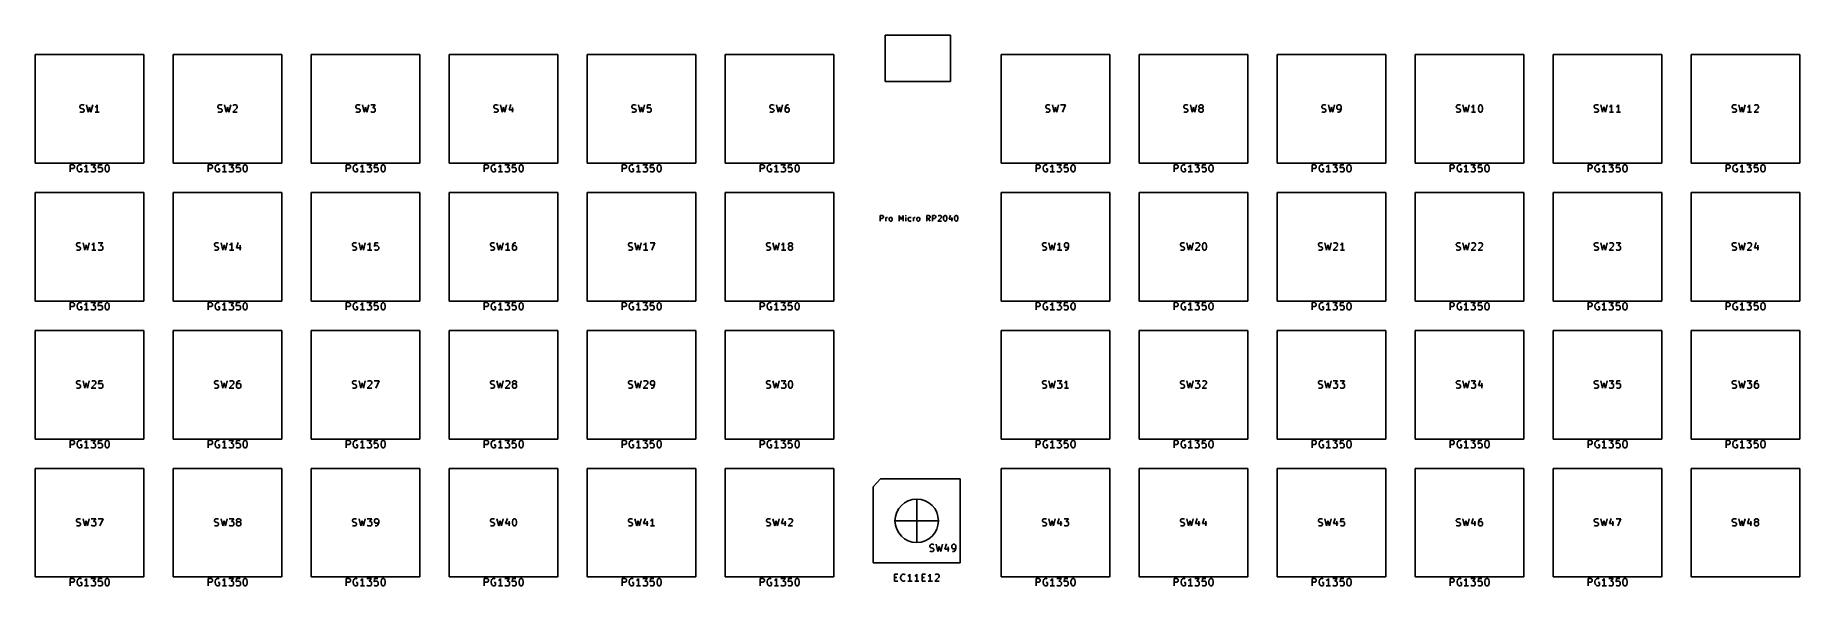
# Model space of a CAD drawing. Extents: x 0.85 to 10.44, y -3.74 to -0.75.
import ezdxf

# ---------------------------------------------------------------- set-up
doc = ezdxf.new("R2010")
doc.units = 0
doc.header["$MEASUREMENT"] = 0
doc.layers.add('BLACK', color=7, linetype='CONTINUOUS')

msp = doc.modelspace()

# ---------------------------------------------------------------- linework, layer by layer
at = {"layer": 'BLACK', "linetype": 'CONTINUOUS'}
for p, q in [((5.826, -0.7498), (5.4717, -0.7498)), ((5.4717, -0.7498), (5.4717, -1.0018)), ((5.826, -1.0018), (5.826, -0.7498)), ((0.8516, -0.8551), (1.4421, -0.8551)), ((0.8516, -1.4457), (0.8516, -0.8551)), ((1.4421, -0.8551), (1.4421, -1.4457)), ((1.6016, -0.8551), (2.1921, -0.8551)), ((1.6016, -1.4457), (1.6016, -0.8551)), ((2.1921, -0.8551), (2.1921, -1.4457)), ((2.3516, -0.8551), (2.9421, -0.8551)), ((2.3516, -1.4457), (2.3516, -0.8551)), ((2.9421, -0.8551), (2.9421, -1.4457)), ((3.1016, -0.8551), (3.6921, -0.8551)), ((3.1016, -1.4457), (3.1016, -0.8551)), ((3.6921, -0.8551), (3.6921, -1.4457)), ((3.8516, -0.8551), (4.4421, -0.8551)), ((3.8516, -1.4457), (3.8516, -0.8551)), ((4.4421, -0.8551), (4.4421, -1.4457)), ((4.6016, -0.8551), (5.1921, -0.8551)), ((4.6016, -1.4457), (4.6016, -0.8551)), ((5.1921, -0.8551), (5.1921, -1.4457)), ((6.1016, -0.8551), (6.6921, -0.8551)), ((6.1016, -1.4457), (6.1016, -0.8551)), ((6.6921, -0.8551), (6.6921, -1.4457)), ((6.8516, -0.8551), (7.4421, -0.8551)), ((6.8516, -1.4457), (6.8516, -0.8551)), ((7.4421, -0.8551), (7.4421, -1.4457)), ((7.6016, -0.8551), (8.1921, -0.8551)), ((7.6016, -1.4457), (7.6016, -0.8551)), ((8.1921, -0.8551), (8.1921, -1.4457)), ((8.3516, -0.8551), (8.9421, -0.8551)), ((8.3516, -1.4457), (8.3516, -0.8551)), ((8.9421, -0.8551), (8.9421, -1.4457)), ((9.1016, -0.8547), (9.6921, -0.8547)), ((9.1016, -1.4453), (9.1016, -0.8547)), ((9.6921, -0.8547), (9.6921, -1.4453)), ((9.8516, -0.8551), (10.4421, -0.8551)), ((9.8516, -1.4457), (9.8516, -0.8551)), ((10.4421, -0.8551), (10.4421, -1.4457)), ((5.4717, -1.0018), (5.826, -1.0018)), ((1.0944, -1.1364), (1.0962, -1.1327)), ((1.0944, -1.1402), (1.0944, -1.1364)), ((1.0962, -1.1439), (1.0944, -1.1402)), ((1.0962, -1.1327), (1.0981, -1.1308)), ((1.0981, -1.1458), (1.0962, -1.1439)), ((1.0981, -1.1308), (1.1019, -1.1289)), ((1.1019, -1.1477), (1.0981, -1.1458)), ((1.1019, -1.1289), (1.1112, -1.1289)), ((1.1094, -1.1496), (1.1019, -1.1477)), ((1.1131, -1.1514), (1.1094, -1.1496)), ((1.1112, -1.1289), (1.1169, -1.1308)), ((1.13, -1.1289), (1.1394, -1.1683)), ((1.1394, -1.1683), (1.1469, -1.1402)), ((1.1469, -1.1402), (1.1543, -1.1683)), ((1.1543, -1.1683), (1.1637, -1.1289)), ((1.1806, -1.1383), (1.1768, -1.1402)), ((1.1843, -1.1346), (1.1806, -1.1383)), ((1.1881, -1.1289), (1.1843, -1.1346)), ((1.1881, -1.1683), (1.1881, -1.1289)), ((1.8444, -1.1364), (1.8462, -1.1327)), ((1.8444, -1.1402), (1.8444, -1.1364)), ((1.8462, -1.1439), (1.8444, -1.1402)), ((1.8462, -1.1327), (1.8481, -1.1308)), ((1.8481, -1.1458), (1.8462, -1.1439)), ((1.8481, -1.1308), (1.8519, -1.1289)), ((1.8519, -1.1477), (1.8481, -1.1458)), ((1.8519, -1.1289), (1.8612, -1.1289)), ((1.8594, -1.1496), (1.8519, -1.1477)), ((1.8631, -1.1514), (1.8594, -1.1496)), ((1.8612, -1.1289), (1.8669, -1.1308)), ((1.88, -1.1289), (1.8894, -1.1683)), ((1.8894, -1.1683), (1.8969, -1.1402)), ((1.8969, -1.1402), (1.9043, -1.1683)), ((1.9043, -1.1683), (1.9137, -1.1289)), ((1.9475, -1.1458), (1.925, -1.1683)), ((1.9268, -1.1327), (1.9287, -1.1308)), ((1.9287, -1.1308), (1.9325, -1.1289)), ((1.9325, -1.1289), (1.9418, -1.1289)), ((1.9418, -1.1289), (1.9456, -1.1308)), ((1.9456, -1.1308), (1.9475, -1.1327)), ((1.9475, -1.1327), (1.9493, -1.1364)), ((1.9493, -1.1402), (1.9475, -1.1458)), ((1.9493, -1.1364), (1.9493, -1.1402)), ((2.5944, -1.1364), (2.5962, -1.1327)), ((2.5944, -1.1402), (2.5944, -1.1364)), ((2.5962, -1.1439), (2.5944, -1.1402)), ((2.5962, -1.1327), (2.5981, -1.1308)), ((2.5981, -1.1458), (2.5962, -1.1439)), ((2.5981, -1.1308), (2.6019, -1.1289)), ((2.6019, -1.1477), (2.5981, -1.1458)), ((2.6019, -1.1289), (2.6112, -1.1289)), ((2.6094, -1.1496), (2.6019, -1.1477)), ((2.6131, -1.1514), (2.6094, -1.1496)), ((2.6112, -1.1289), (2.6169, -1.1308)), ((2.63, -1.1289), (2.6394, -1.1683)), ((2.6394, -1.1683), (2.6469, -1.1402)), ((2.6469, -1.1402), (2.6543, -1.1683)), ((2.6543, -1.1683), (2.6637, -1.1289)), ((2.675, -1.1289), (2.6993, -1.1289)), ((2.6993, -1.1289), (2.6862, -1.1439)), ((2.6862, -1.1439), (2.6918, -1.1439)), ((2.6918, -1.1439), (2.6956, -1.1458)), ((2.6956, -1.1458), (2.6975, -1.1477)), ((2.6975, -1.1477), (2.6993, -1.1514)), ((3.3444, -1.1364), (3.3462, -1.1327)), ((3.3444, -1.1402), (3.3444, -1.1364)), ((3.3462, -1.1439), (3.3444, -1.1402)), ((3.3462, -1.1327), (3.3481, -1.1308)), ((3.3481, -1.1458), (3.3462, -1.1439)), ((3.3481, -1.1308), (3.3519, -1.1289)), ((3.3519, -1.1477), (3.3481, -1.1458)), ((3.3519, -1.1289), (3.3612, -1.1289)), ((3.3594, -1.1496), (3.3519, -1.1477)), ((3.3631, -1.1514), (3.3594, -1.1496)), ((3.3612, -1.1289), (3.3669, -1.1308)), ((3.38, -1.1289), (3.3894, -1.1683)), ((3.3894, -1.1683), (3.3969, -1.1402)), ((3.3969, -1.1402), (3.4043, -1.1683)), ((3.4043, -1.1683), (3.4137, -1.1289)), ((3.4362, -1.1271), (3.4268, -1.1552)), ((3.4456, -1.1421), (3.4456, -1.1683)), ((4.0944, -1.1364), (4.0962, -1.1327)), ((4.0944, -1.1402), (4.0944, -1.1364)), ((4.0962, -1.1439), (4.0944, -1.1402)), ((4.0962, -1.1327), (4.0981, -1.1308)), ((4.0981, -1.1458), (4.0962, -1.1439)), ((4.0981, -1.1308), (4.1019, -1.1289)), ((4.1019, -1.1477), (4.0981, -1.1458)), ((4.1019, -1.1289), (4.1112, -1.1289)), ((4.1094, -1.1496), (4.1019, -1.1477)), ((4.1131, -1.1514), (4.1094, -1.1496)), ((4.1112, -1.1289), (4.1169, -1.1308)), ((4.13, -1.1289), (4.1394, -1.1683)), ((4.1394, -1.1683), (4.1469, -1.1402)), ((4.1469, -1.1402), (4.1543, -1.1683)), ((4.1543, -1.1683), (4.1637, -1.1289)), ((4.1787, -1.1289), (4.1768, -1.1477)), ((4.1768, -1.1477), (4.1787, -1.1458)), ((4.1975, -1.1289), (4.1787, -1.1289)), ((4.1787, -1.1458), (4.1825, -1.1439)), ((4.1825, -1.1439), (4.1918, -1.1439)), ((4.1918, -1.1439), (4.1956, -1.1458)), ((4.1956, -1.1458), (4.1975, -1.1477)), ((4.1975, -1.1477), (4.1993, -1.1514)), ((4.8444, -1.1364), (4.8462, -1.1327)), ((4.8444, -1.1402), (4.8444, -1.1364)), ((4.8462, -1.1439), (4.8444, -1.1402)), ((4.8462, -1.1327), (4.8481, -1.1308)), ((4.8481, -1.1458), (4.8462, -1.1439)), ((4.8481, -1.1308), (4.8519, -1.1289)), ((4.8519, -1.1477), (4.8481, -1.1458)), ((4.8519, -1.1289), (4.8612, -1.1289)), ((4.8594, -1.1496), (4.8519, -1.1477)), ((4.8631, -1.1514), (4.8594, -1.1496)), ((4.8612, -1.1289), (4.8669, -1.1308)), ((4.88, -1.1289), (4.8894, -1.1683)), ((4.8894, -1.1683), (4.8969, -1.1402)), ((4.8969, -1.1402), (4.9043, -1.1683)), ((4.9043, -1.1683), (4.9137, -1.1289)), ((4.9287, -1.1383), (4.9268, -1.1458)), ((4.9268, -1.1458), (4.9268, -1.1608)), ((4.9287, -1.1477), (4.9268, -1.1514)), ((4.9325, -1.1327), (4.9287, -1.1383)), ((4.9306, -1.1458), (4.9287, -1.1477)), ((4.9343, -1.1439), (4.9306, -1.1458)), ((4.9343, -1.1308), (4.9325, -1.1327)), ((4.9381, -1.1289), (4.9343, -1.1308)), ((4.9418, -1.1439), (4.9343, -1.1439)), ((4.9456, -1.1289), (4.9381, -1.1289)), ((4.9456, -1.1458), (4.9418, -1.1439)), ((4.9475, -1.1477), (4.9456, -1.1458)), ((4.9493, -1.1514), (4.9475, -1.1477)), ((6.3444, -1.1364), (6.3462, -1.1327)), ((6.3444, -1.1402), (6.3444, -1.1364)), ((6.3462, -1.1439), (6.3444, -1.1402)), ((6.3462, -1.1327), (6.3481, -1.1308)), ((6.3481, -1.1458), (6.3462, -1.1439)), ((6.3481, -1.1308), (6.3519, -1.1289)), ((6.3519, -1.1477), (6.3481, -1.1458)), ((6.3519, -1.1289), (6.3612, -1.1289)), ((6.3594, -1.1496), (6.3519, -1.1477)), ((6.3631, -1.1514), (6.3594, -1.1496)), ((6.3612, -1.1289), (6.3669, -1.1308)), ((6.38, -1.1289), (6.3894, -1.1683)), ((6.3894, -1.1683), (6.3969, -1.1402)), ((6.3969, -1.1402), (6.4043, -1.1683)), ((6.4043, -1.1683), (6.4137, -1.1289)), ((6.425, -1.1289), (6.4512, -1.1289)), ((6.4512, -1.1289), (6.4343, -1.1683)), ((7.0944, -1.1364), (7.0962, -1.1327)), ((7.0944, -1.1402), (7.0944, -1.1364)), ((7.0962, -1.1439), (7.0944, -1.1402)), ((7.0962, -1.1327), (7.0981, -1.1308)), ((7.0981, -1.1458), (7.0962, -1.1439)), ((7.0981, -1.1308), (7.1019, -1.1289)), ((7.1019, -1.1477), (7.0981, -1.1458)), ((7.1019, -1.1289), (7.1112, -1.1289)), ((7.1094, -1.1496), (7.1019, -1.1477)), ((7.1131, -1.1514), (7.1094, -1.1496)), ((7.1112, -1.1289), (7.1169, -1.1308)), ((7.13, -1.1289), (7.1394, -1.1683)), ((7.1394, -1.1683), (7.1469, -1.1402)), ((7.1469, -1.1402), (7.1543, -1.1683)), ((7.1543, -1.1683), (7.1637, -1.1289)), ((7.1768, -1.1364), (7.1787, -1.1327)), ((7.1768, -1.1383), (7.1768, -1.1364)), ((7.1787, -1.1421), (7.1768, -1.1383)), ((7.1787, -1.1496), (7.1768, -1.1533)), ((7.1787, -1.1327), (7.1806, -1.1308)), ((7.1806, -1.1439), (7.1787, -1.1421)), ((7.1806, -1.1477), (7.1787, -1.1496)), ((7.1806, -1.1308), (7.1843, -1.1289)), ((7.1843, -1.1458), (7.1806, -1.1439)), ((7.1843, -1.1458), (7.1806, -1.1477)), ((7.1843, -1.1289), (7.1918, -1.1289)), ((7.1918, -1.1458), (7.1843, -1.1458)), ((7.1918, -1.1289), (7.1956, -1.1308)), ((7.1956, -1.1439), (7.1918, -1.1458)), ((7.1956, -1.1477), (7.1918, -1.1458)), ((7.1956, -1.1308), (7.1975, -1.1327)), ((7.1975, -1.1421), (7.1956, -1.1439)), ((7.1975, -1.1496), (7.1956, -1.1477)), ((7.1975, -1.1327), (7.1993, -1.1364)), ((7.1993, -1.1383), (7.1975, -1.1421)), ((7.1993, -1.1533), (7.1975, -1.1496)), ((7.1993, -1.1364), (7.1993, -1.1383)), ((7.8444, -1.1364), (7.8462, -1.1327)), ((7.8444, -1.1402), (7.8444, -1.1364)), ((7.8462, -1.1439), (7.8444, -1.1402)), ((7.8462, -1.1327), (7.8481, -1.1308)), ((7.8481, -1.1458), (7.8462, -1.1439)), ((7.8481, -1.1308), (7.8519, -1.1289)), ((7.8519, -1.1477), (7.8481, -1.1458)), ((7.8519, -1.1289), (7.8612, -1.1289)), ((7.8594, -1.1496), (7.8519, -1.1477)), ((7.8631, -1.1514), (7.8594, -1.1496)), ((7.8612, -1.1289), (7.8669, -1.1308)), ((7.88, -1.1289), (7.8894, -1.1683)), ((7.8894, -1.1683), (7.8969, -1.1402)), ((7.8969, -1.1402), (7.9043, -1.1683)), ((7.9043, -1.1683), (7.9137, -1.1289)), ((7.9287, -1.1327), (7.9268, -1.1364)), ((7.9268, -1.1364), (7.9268, -1.1458)), ((7.9268, -1.1458), (7.9287, -1.1496)), ((7.9306, -1.1308), (7.9287, -1.1327)), ((7.9287, -1.1496), (7.9306, -1.1514)), ((7.9343, -1.1289), (7.9306, -1.1308)), ((7.9418, -1.1289), (7.9343, -1.1289)), ((7.9456, -1.1308), (7.9418, -1.1289)), ((7.9475, -1.1327), (7.9456, -1.1308)), ((7.9456, -1.1514), (7.9475, -1.1496)), ((7.9493, -1.1364), (7.9475, -1.1327)), ((7.9475, -1.1496), (7.9493, -1.1458)), ((7.9493, -1.1514), (7.9493, -1.1364)), ((8.5756, -1.1364), (8.5775, -1.1327)), ((8.5756, -1.1402), (8.5756, -1.1364)), ((8.5775, -1.1439), (8.5756, -1.1402)), ((8.5775, -1.1327), (8.5794, -1.1308)), ((8.5794, -1.1458), (8.5775, -1.1439)), ((8.5794, -1.1308), (8.5831, -1.1289)), ((8.5831, -1.1477), (8.5794, -1.1458)), ((8.5831, -1.1289), (8.5925, -1.1289)), ((8.5906, -1.1496), (8.5831, -1.1477)), ((8.5944, -1.1514), (8.5906, -1.1496)), ((8.5925, -1.1289), (8.5981, -1.1308)), ((8.6112, -1.1289), (8.6206, -1.1683)), ((8.6206, -1.1683), (8.6281, -1.1402)), ((8.6281, -1.1402), (8.6356, -1.1683)), ((8.6356, -1.1683), (8.645, -1.1289)), ((8.6618, -1.1383), (8.6581, -1.1402)), ((8.6656, -1.1346), (8.6618, -1.1383)), ((8.6693, -1.1289), (8.6656, -1.1346)), ((8.6693, -1.1683), (8.6693, -1.1289)), ((8.6956, -1.1439), (8.6975, -1.1364)), ((8.6956, -1.1533), (8.6956, -1.1439)), ((8.6975, -1.1364), (8.6993, -1.1327)), ((8.6993, -1.1327), (8.7012, -1.1308)), ((8.7012, -1.1308), (8.705, -1.1289)), ((8.705, -1.1289), (8.7087, -1.1289)), ((8.7087, -1.1289), (8.7125, -1.1308)), ((8.7125, -1.1308), (8.7143, -1.1327)), ((8.7143, -1.1327), (8.7162, -1.1364)), ((8.7162, -1.1364), (8.7181, -1.1439)), ((8.7181, -1.1439), (8.7181, -1.1533)), ((9.3256, -1.136), (9.3275, -1.1323)), ((9.3256, -1.1398), (9.3256, -1.136)), ((9.3275, -1.1435), (9.3256, -1.1398)), ((9.3275, -1.1323), (9.3294, -1.1304)), ((9.3294, -1.1454), (9.3275, -1.1435)), ((9.3294, -1.1304), (9.3331, -1.1285)), ((9.3331, -1.1473), (9.3294, -1.1454)), ((9.3331, -1.1285), (9.3425, -1.1285)), ((9.3406, -1.1492), (9.3331, -1.1473)), ((9.3444, -1.151), (9.3406, -1.1492)), ((9.3425, -1.1285), (9.3481, -1.1304)), ((9.3612, -1.1285), (9.3706, -1.1679)), ((9.3706, -1.1679), (9.3781, -1.1398)), ((9.3781, -1.1398), (9.3856, -1.1679)), ((9.3856, -1.1679), (9.395, -1.1285)), ((9.4118, -1.1379), (9.4081, -1.1398)), ((9.4156, -1.1342), (9.4118, -1.1379)), ((9.4193, -1.1285), (9.4156, -1.1342)), ((9.4193, -1.1679), (9.4193, -1.1285)), ((9.4493, -1.1379), (9.4456, -1.1398)), ((9.4531, -1.1342), (9.4493, -1.1379)), ((9.4568, -1.1285), (9.4531, -1.1342)), ((9.4568, -1.1679), (9.4568, -1.1285)), ((10.0756, -1.1364), (10.0775, -1.1327)), ((10.0756, -1.1402), (10.0756, -1.1364)), ((10.0775, -1.1439), (10.0756, -1.1402)), ((10.0775, -1.1327), (10.0794, -1.1308)), ((10.0794, -1.1458), (10.0775, -1.1439)), ((10.0794, -1.1308), (10.0831, -1.1289)), ((10.0831, -1.1477), (10.0794, -1.1458)), ((10.0831, -1.1289), (10.0925, -1.1289)), ((10.0906, -1.1496), (10.0831, -1.1477)), ((10.0944, -1.1514), (10.0906, -1.1496)), ((10.0925, -1.1289), (10.0981, -1.1308)), ((10.1112, -1.1289), (10.1206, -1.1683)), ((10.1206, -1.1683), (10.1281, -1.1402)), ((10.1281, -1.1402), (10.1356, -1.1683)), ((10.1356, -1.1683), (10.145, -1.1289)), ((10.1618, -1.1383), (10.1581, -1.1402)), ((10.1656, -1.1346), (10.1618, -1.1383)), ((10.1693, -1.1289), (10.1656, -1.1346)), ((10.1693, -1.1683), (10.1693, -1.1289)), ((10.2162, -1.1458), (10.1937, -1.1683)), ((10.1956, -1.1327), (10.1975, -1.1308)), ((10.1975, -1.1308), (10.2012, -1.1289)), ((10.2012, -1.1289), (10.2106, -1.1289)), ((10.2106, -1.1289), (10.2143, -1.1308)), ((10.2143, -1.1308), (10.2162, -1.1327)), ((10.2162, -1.1327), (10.2181, -1.1364)), ((10.2181, -1.1402), (10.2162, -1.1458)), ((10.2181, -1.1364), (10.2181, -1.1402)), ((1.0944, -1.1664), (1.1, -1.1683)), ((1.1, -1.1683), (1.1094, -1.1683)), ((1.1094, -1.1683), (1.1131, -1.1664)), ((1.115, -1.1533), (1.1131, -1.1514)), ((1.1131, -1.1664), (1.115, -1.1646)), ((1.1169, -1.1571), (1.115, -1.1533)), ((1.115, -1.1646), (1.1169, -1.1608)), ((1.1169, -1.1608), (1.1169, -1.1571)), ((1.1993, -1.1683), (1.1768, -1.1683)), ((1.8444, -1.1664), (1.85, -1.1683)), ((1.85, -1.1683), (1.8594, -1.1683)), ((1.8594, -1.1683), (1.8631, -1.1664)), ((1.865, -1.1533), (1.8631, -1.1514)), ((1.8631, -1.1664), (1.865, -1.1646)), ((1.8669, -1.1571), (1.865, -1.1533)), ((1.865, -1.1646), (1.8669, -1.1608)), ((1.8669, -1.1608), (1.8669, -1.1571)), ((1.925, -1.1683), (1.9493, -1.1683)), ((2.5944, -1.1664), (2.6, -1.1683)), ((2.6, -1.1683), (2.6094, -1.1683)), ((2.6094, -1.1683), (2.6131, -1.1664)), ((2.615, -1.1533), (2.6131, -1.1514)), ((2.6131, -1.1664), (2.615, -1.1646)), ((2.6169, -1.1571), (2.615, -1.1533)), ((2.615, -1.1646), (2.6169, -1.1608)), ((2.6169, -1.1608), (2.6169, -1.1571)), ((2.6768, -1.1664), (2.675, -1.1646)), ((2.6806, -1.1683), (2.6768, -1.1664)), ((2.6918, -1.1683), (2.6806, -1.1683)), ((2.6956, -1.1664), (2.6918, -1.1683)), ((2.6975, -1.1646), (2.6956, -1.1664)), ((2.6993, -1.1608), (2.6975, -1.1646)), ((2.6993, -1.1514), (2.6993, -1.1608)), ((3.3444, -1.1664), (3.35, -1.1683)), ((3.35, -1.1683), (3.3594, -1.1683)), ((3.3594, -1.1683), (3.3631, -1.1664)), ((3.365, -1.1533), (3.3631, -1.1514)), ((3.3631, -1.1664), (3.365, -1.1646)), ((3.3669, -1.1571), (3.365, -1.1533)), ((3.365, -1.1646), (3.3669, -1.1608)), ((3.3669, -1.1608), (3.3669, -1.1571)), ((3.4268, -1.1552), (3.4512, -1.1552)), ((4.0944, -1.1664), (4.1, -1.1683)), ((4.1, -1.1683), (4.1094, -1.1683)), ((4.1094, -1.1683), (4.1131, -1.1664)), ((4.115, -1.1533), (4.1131, -1.1514)), ((4.1131, -1.1664), (4.115, -1.1646)), ((4.1169, -1.1571), (4.115, -1.1533)), ((4.115, -1.1646), (4.1169, -1.1608)), ((4.1169, -1.1608), (4.1169, -1.1571)), ((4.1787, -1.1664), (4.1768, -1.1646)), ((4.1825, -1.1683), (4.1787, -1.1664)), ((4.1918, -1.1683), (4.1825, -1.1683)), ((4.1956, -1.1664), (4.1918, -1.1683)), ((4.1975, -1.1646), (4.1956, -1.1664)), ((4.1993, -1.1608), (4.1975, -1.1646)), ((4.1993, -1.1514), (4.1993, -1.1608)), ((4.8444, -1.1664), (4.85, -1.1683)), ((4.85, -1.1683), (4.8594, -1.1683)), ((4.8594, -1.1683), (4.8631, -1.1664)), ((4.865, -1.1533), (4.8631, -1.1514)), ((4.8631, -1.1664), (4.865, -1.1646)), ((4.8669, -1.1571), (4.865, -1.1533)), ((4.865, -1.1646), (4.8669, -1.1608)), ((4.8669, -1.1608), (4.8669, -1.1571)), ((4.9268, -1.1608), (4.9287, -1.1646)), ((4.9287, -1.1646), (4.9306, -1.1664)), ((4.9306, -1.1664), (4.9343, -1.1683)), ((4.9343, -1.1683), (4.9418, -1.1683)), ((4.9418, -1.1683), (4.9456, -1.1664)), ((4.9456, -1.1664), (4.9475, -1.1646)), ((4.9475, -1.1646), (4.9493, -1.1608)), ((4.9493, -1.1608), (4.9493, -1.1514)), ((6.3444, -1.1664), (6.35, -1.1683)), ((6.35, -1.1683), (6.3594, -1.1683)), ((6.3594, -1.1683), (6.3631, -1.1664)), ((6.365, -1.1533), (6.3631, -1.1514)), ((6.3631, -1.1664), (6.365, -1.1646)), ((6.3669, -1.1571), (6.365, -1.1533)), ((6.365, -1.1646), (6.3669, -1.1608)), ((6.3669, -1.1608), (6.3669, -1.1571)), ((7.0944, -1.1664), (7.1, -1.1683)), ((7.1, -1.1683), (7.1094, -1.1683)), ((7.1094, -1.1683), (7.1131, -1.1664)), ((7.115, -1.1533), (7.1131, -1.1514)), ((7.1131, -1.1664), (7.115, -1.1646)), ((7.1169, -1.1571), (7.115, -1.1533)), ((7.115, -1.1646), (7.1169, -1.1608)), ((7.1169, -1.1608), (7.1169, -1.1571)), ((7.1768, -1.1533), (7.1768, -1.1608)), ((7.1768, -1.1608), (7.1787, -1.1646)), ((7.1787, -1.1646), (7.1806, -1.1664)), ((7.1806, -1.1664), (7.1843, -1.1683)), ((7.1843, -1.1683), (7.1918, -1.1683)), ((7.1918, -1.1683), (7.1956, -1.1664)), ((7.1956, -1.1664), (7.1975, -1.1646)), ((7.1975, -1.1646), (7.1993, -1.1608)), ((7.1993, -1.1608), (7.1993, -1.1533)), ((7.8444, -1.1664), (7.85, -1.1683)), ((7.85, -1.1683), (7.8594, -1.1683)), ((7.8594, -1.1683), (7.8631, -1.1664)), ((7.865, -1.1533), (7.8631, -1.1514)), ((7.8631, -1.1664), (7.865, -1.1646)), ((7.8669, -1.1571), (7.865, -1.1533)), ((7.865, -1.1646), (7.8669, -1.1608)), ((7.8669, -1.1608), (7.8669, -1.1571)), ((7.9306, -1.1514), (7.9343, -1.1533)), ((7.9306, -1.1683), (7.9381, -1.1683)), ((7.9343, -1.1533), (7.9418, -1.1533)), ((7.9381, -1.1683), (7.9418, -1.1664)), ((7.9418, -1.1533), (7.9456, -1.1514)), ((7.9418, -1.1664), (7.9437, -1.1646)), ((7.9437, -1.1646), (7.9475, -1.1589)), ((7.9475, -1.1589), (7.9493, -1.1514)), ((8.5756, -1.1664), (8.5812, -1.1683)), ((8.5812, -1.1683), (8.5906, -1.1683)), ((8.5906, -1.1683), (8.5944, -1.1664)), ((8.5962, -1.1533), (8.5944, -1.1514)), ((8.5944, -1.1664), (8.5962, -1.1646)), ((8.5981, -1.1571), (8.5962, -1.1533)), ((8.5962, -1.1646), (8.5981, -1.1608)), ((8.5981, -1.1608), (8.5981, -1.1571)), ((8.6806, -1.1683), (8.6581, -1.1683)), ((8.6975, -1.1608), (8.6956, -1.1533)), ((8.6993, -1.1646), (8.6975, -1.1608)), ((8.7012, -1.1664), (8.6993, -1.1646)), ((8.705, -1.1683), (8.7012, -1.1664)), ((8.7087, -1.1683), (8.705, -1.1683)), ((8.7125, -1.1664), (8.7087, -1.1683)), ((8.7143, -1.1646), (8.7125, -1.1664)), ((8.7162, -1.1608), (8.7143, -1.1646)), ((8.7181, -1.1533), (8.7162, -1.1608)), ((9.3256, -1.166), (9.3312, -1.1679)), ((9.3312, -1.1679), (9.3406, -1.1679)), ((9.3406, -1.1679), (9.3444, -1.166)), ((9.3462, -1.1529), (9.3444, -1.151)), ((9.3444, -1.166), (9.3462, -1.1642)), ((9.3481, -1.1567), (9.3462, -1.1529)), ((9.3462, -1.1642), (9.3481, -1.1604)), ((9.3481, -1.1604), (9.3481, -1.1567)), ((9.4306, -1.1679), (9.4081, -1.1679)), ((9.4681, -1.1679), (9.4456, -1.1679)), ((10.0756, -1.1664), (10.0812, -1.1683)), ((10.0812, -1.1683), (10.0906, -1.1683)), ((10.0906, -1.1683), (10.0944, -1.1664)), ((10.0962, -1.1533), (10.0944, -1.1514)), ((10.0944, -1.1664), (10.0962, -1.1646)), ((10.0981, -1.1571), (10.0962, -1.1533)), ((10.0962, -1.1646), (10.0981, -1.1608)), ((10.0981, -1.1608), (10.0981, -1.1571)), ((10.1806, -1.1683), (10.1581, -1.1683)), ((10.1937, -1.1683), (10.2181, -1.1683)), ((1.4421, -1.4457), (0.8516, -1.4457)), ((1.0419, -1.4933), (1.0419, -1.4539)), ((1.0419, -1.4539), (1.0569, -1.4539)), ((1.0569, -1.4746), (1.0419, -1.4746)), ((1.0569, -1.4539), (1.0606, -1.4558)), ((1.0606, -1.4727), (1.0569, -1.4746)), ((1.0606, -1.4558), (1.0625, -1.4577)), ((1.0625, -1.4708), (1.0606, -1.4727)), ((1.0625, -1.4577), (1.0644, -1.4614)), ((1.0644, -1.4671), (1.0625, -1.4708)), ((1.0644, -1.4614), (1.0644, -1.4671)), ((1.0812, -1.4633), (1.0794, -1.4708)), ((1.0794, -1.4708), (1.0794, -1.4764)), ((1.0794, -1.4764), (1.0812, -1.4839)), ((1.0831, -1.4596), (1.0812, -1.4633)), ((1.0812, -1.4839), (1.0831, -1.4877)), ((1.0869, -1.4558), (1.0831, -1.4596)), ((1.0831, -1.4877), (1.0869, -1.4914)), ((1.0925, -1.4539), (1.0869, -1.4558)), ((1.0869, -1.4914), (1.0925, -1.4933)), ((1.0981, -1.4539), (1.0925, -1.4539)), ((1.0925, -1.4933), (1.0962, -1.4933)), ((1.1037, -1.4764), (1.0962, -1.4764)), ((1.0962, -1.4933), (1.1019, -1.4914)), ((1.1019, -1.4558), (1.0981, -1.4539)), ((1.1019, -1.4914), (1.1037, -1.4896)), ((1.1037, -1.4896), (1.1037, -1.4764)), ((1.1225, -1.4633), (1.1187, -1.4652)), ((1.1412, -1.4933), (1.1187, -1.4933)), ((1.1262, -1.4596), (1.1225, -1.4633)), ((1.13, -1.4539), (1.1262, -1.4596)), ((1.13, -1.4933), (1.13, -1.4539)), ((1.1543, -1.4539), (1.1787, -1.4539)), ((1.1562, -1.4914), (1.1543, -1.4896)), ((1.16, -1.4933), (1.1562, -1.4914)), ((1.1712, -1.4933), (1.16, -1.4933)), ((1.1787, -1.4539), (1.1656, -1.4689)), ((1.1656, -1.4689), (1.1712, -1.4689)), ((1.1712, -1.4689), (1.175, -1.4708)), ((1.175, -1.4914), (1.1712, -1.4933)), ((1.175, -1.4708), (1.1768, -1.4727)), ((1.1768, -1.4896), (1.175, -1.4914)), ((1.1768, -1.4727), (1.1787, -1.4764)), ((1.1787, -1.4858), (1.1768, -1.4896)), ((1.1787, -1.4764), (1.1787, -1.4858)), ((1.1956, -1.4539), (1.1937, -1.4727)), ((1.1937, -1.4727), (1.1956, -1.4708)), ((1.1956, -1.4914), (1.1937, -1.4896)), ((1.2143, -1.4539), (1.1956, -1.4539)), ((1.1956, -1.4708), (1.1993, -1.4689)), ((1.1993, -1.4933), (1.1956, -1.4914)), ((1.1993, -1.4689), (1.2087, -1.4689)), ((1.2087, -1.4933), (1.1993, -1.4933)), ((1.2087, -1.4689), (1.2125, -1.4708)), ((1.2125, -1.4914), (1.2087, -1.4933)), ((1.2125, -1.4708), (1.2143, -1.4727)), ((1.2143, -1.4896), (1.2125, -1.4914)), ((1.2143, -1.4727), (1.2162, -1.4764)), ((1.2162, -1.4858), (1.2143, -1.4896)), ((1.2162, -1.4764), (1.2162, -1.4858)), ((1.2312, -1.4689), (1.2331, -1.4614)), ((1.2312, -1.4783), (1.2312, -1.4689)), ((1.2331, -1.4858), (1.2312, -1.4783)), ((1.2331, -1.4614), (1.235, -1.4577)), ((1.235, -1.4896), (1.2331, -1.4858)), ((1.235, -1.4577), (1.2368, -1.4558)), ((1.2368, -1.4914), (1.235, -1.4896)), ((1.2368, -1.4558), (1.2406, -1.4539)), ((1.2406, -1.4933), (1.2368, -1.4914)), ((1.2406, -1.4539), (1.2443, -1.4539)), ((1.2443, -1.4933), (1.2406, -1.4933)), ((1.2443, -1.4539), (1.2481, -1.4558)), ((1.2481, -1.4914), (1.2443, -1.4933)), ((1.2481, -1.4558), (1.25, -1.4577)), ((1.25, -1.4896), (1.2481, -1.4914)), ((1.25, -1.4577), (1.2518, -1.4614)), ((1.2518, -1.4858), (1.25, -1.4896)), ((1.2518, -1.4614), (1.2537, -1.4689)), ((1.2537, -1.4783), (1.2518, -1.4858)), ((1.2537, -1.4689), (1.2537, -1.4783)), ((2.1921, -1.4457), (1.6016, -1.4457)), ((1.7919, -1.4933), (1.7919, -1.4539)), ((1.7919, -1.4539), (1.8069, -1.4539)), ((1.8069, -1.4746), (1.7919, -1.4746)), ((1.8069, -1.4539), (1.8106, -1.4558)), ((1.8106, -1.4727), (1.8069, -1.4746)), ((1.8106, -1.4558), (1.8125, -1.4577)), ((1.8125, -1.4708), (1.8106, -1.4727)), ((1.8125, -1.4577), (1.8144, -1.4614)), ((1.8144, -1.4671), (1.8125, -1.4708)), ((1.8144, -1.4614), (1.8144, -1.4671)), ((1.8312, -1.4633), (1.8294, -1.4708)), ((1.8294, -1.4708), (1.8294, -1.4764)), ((1.8294, -1.4764), (1.8312, -1.4839)), ((1.8331, -1.4596), (1.8312, -1.4633)), ((1.8312, -1.4839), (1.8331, -1.4877)), ((1.8369, -1.4558), (1.8331, -1.4596)), ((1.8331, -1.4877), (1.8369, -1.4914)), ((1.8425, -1.4539), (1.8369, -1.4558)), ((1.8369, -1.4914), (1.8425, -1.4933)), ((1.8481, -1.4539), (1.8425, -1.4539)), ((1.8425, -1.4933), (1.8462, -1.4933)), ((1.8537, -1.4764), (1.8462, -1.4764)), ((1.8462, -1.4933), (1.8519, -1.4914)), ((1.8519, -1.4558), (1.8481, -1.4539)), ((1.8519, -1.4914), (1.8537, -1.4896)), ((1.8537, -1.4896), (1.8537, -1.4764)), ((1.8725, -1.4633), (1.8687, -1.4652)), ((1.8912, -1.4933), (1.8687, -1.4933)), ((1.8762, -1.4596), (1.8725, -1.4633)), ((1.88, -1.4539), (1.8762, -1.4596)), ((1.88, -1.4933), (1.88, -1.4539)), ((1.9043, -1.4539), (1.9287, -1.4539)), ((1.9062, -1.4914), (1.9043, -1.4896)), ((1.91, -1.4933), (1.9062, -1.4914)), ((1.9212, -1.4933), (1.91, -1.4933)), ((1.9287, -1.4539), (1.9156, -1.4689)), ((1.9156, -1.4689), (1.9212, -1.4689)), ((1.9212, -1.4689), (1.925, -1.4708)), ((1.925, -1.4914), (1.9212, -1.4933)), ((1.925, -1.4708), (1.9268, -1.4727)), ((1.9268, -1.4896), (1.925, -1.4914)), ((1.9268, -1.4727), (1.9287, -1.4764)), ((1.9287, -1.4858), (1.9268, -1.4896)), ((1.9287, -1.4764), (1.9287, -1.4858)), ((1.9456, -1.4539), (1.9437, -1.4727)), ((1.9437, -1.4727), (1.9456, -1.4708)), ((1.9456, -1.4914), (1.9437, -1.4896)), ((1.9643, -1.4539), (1.9456, -1.4539)), ((1.9456, -1.4708), (1.9493, -1.4689)), ((1.9493, -1.4933), (1.9456, -1.4914)), ((1.9493, -1.4689), (1.9587, -1.4689)), ((1.9587, -1.4933), (1.9493, -1.4933)), ((1.9587, -1.4689), (1.9625, -1.4708)), ((1.9625, -1.4914), (1.9587, -1.4933)), ((1.9625, -1.4708), (1.9643, -1.4727)), ((1.9643, -1.4896), (1.9625, -1.4914)), ((1.9643, -1.4727), (1.9662, -1.4764)), ((1.9662, -1.4858), (1.9643, -1.4896)), ((1.9662, -1.4764), (1.9662, -1.4858)), ((1.9812, -1.4689), (1.9831, -1.4614)), ((1.9812, -1.4783), (1.9812, -1.4689)), ((1.9831, -1.4858), (1.9812, -1.4783)), ((1.9831, -1.4614), (1.985, -1.4577)), ((1.985, -1.4896), (1.9831, -1.4858)), ((1.985, -1.4577), (1.9868, -1.4558)), ((1.9868, -1.4914), (1.985, -1.4896)), ((1.9868, -1.4558), (1.9906, -1.4539)), ((1.9906, -1.4933), (1.9868, -1.4914)), ((1.9906, -1.4539), (1.9943, -1.4539)), ((1.9943, -1.4933), (1.9906, -1.4933)), ((1.9943, -1.4539), (1.9981, -1.4558)), ((1.9981, -1.4914), (1.9943, -1.4933)), ((1.9981, -1.4558), (2, -1.4577)), ((2, -1.4896), (1.9981, -1.4914)), ((2, -1.4577), (2.0018, -1.4614)), ((2.0018, -1.4858), (2, -1.4896)), ((2.0018, -1.4614), (2.0037, -1.4689)), ((2.0037, -1.4783), (2.0018, -1.4858)), ((2.0037, -1.4689), (2.0037, -1.4783)), ((2.9421, -1.4457), (2.3516, -1.4457)), ((2.5419, -1.4933), (2.5419, -1.4539)), ((2.5419, -1.4539), (2.5569, -1.4539)), ((2.5569, -1.4746), (2.5419, -1.4746)), ((2.5569, -1.4539), (2.5606, -1.4558)), ((2.5606, -1.4727), (2.5569, -1.4746)), ((2.5606, -1.4558), (2.5625, -1.4577)), ((2.5625, -1.4708), (2.5606, -1.4727)), ((2.5625, -1.4577), (2.5644, -1.4614)), ((2.5644, -1.4671), (2.5625, -1.4708)), ((2.5644, -1.4614), (2.5644, -1.4671)), ((2.5812, -1.4633), (2.5794, -1.4708)), ((2.5794, -1.4708), (2.5794, -1.4764)), ((2.5794, -1.4764), (2.5812, -1.4839)), ((2.5831, -1.4596), (2.5812, -1.4633)), ((2.5812, -1.4839), (2.5831, -1.4877)), ((2.5869, -1.4558), (2.5831, -1.4596)), ((2.5831, -1.4877), (2.5869, -1.4914)), ((2.5925, -1.4539), (2.5869, -1.4558)), ((2.5869, -1.4914), (2.5925, -1.4933)), ((2.5981, -1.4539), (2.5925, -1.4539)), ((2.5925, -1.4933), (2.5962, -1.4933)), ((2.6037, -1.4764), (2.5962, -1.4764)), ((2.5962, -1.4933), (2.6019, -1.4914)), ((2.6019, -1.4558), (2.5981, -1.4539)), ((2.6019, -1.4914), (2.6037, -1.4896)), ((2.6037, -1.4896), (2.6037, -1.4764)), ((2.6225, -1.4633), (2.6187, -1.4652)), ((2.6412, -1.4933), (2.6187, -1.4933)), ((2.6262, -1.4596), (2.6225, -1.4633)), ((2.63, -1.4539), (2.6262, -1.4596)), ((2.63, -1.4933), (2.63, -1.4539)), ((2.6543, -1.4539), (2.6787, -1.4539)), ((2.6562, -1.4914), (2.6543, -1.4896)), ((2.66, -1.4933), (2.6562, -1.4914)), ((2.6712, -1.4933), (2.66, -1.4933)), ((2.6787, -1.4539), (2.6656, -1.4689)), ((2.6656, -1.4689), (2.6712, -1.4689)), ((2.6712, -1.4689), (2.675, -1.4708)), ((2.675, -1.4914), (2.6712, -1.4933)), ((2.675, -1.4708), (2.6768, -1.4727)), ((2.6768, -1.4896), (2.675, -1.4914)), ((2.6768, -1.4727), (2.6787, -1.4764)), ((2.6787, -1.4858), (2.6768, -1.4896)), ((2.6787, -1.4764), (2.6787, -1.4858)), ((2.6956, -1.4539), (2.6937, -1.4727)), ((2.6937, -1.4727), (2.6956, -1.4708)), ((2.6956, -1.4914), (2.6937, -1.4896)), ((2.7143, -1.4539), (2.6956, -1.4539)), ((2.6956, -1.4708), (2.6993, -1.4689)), ((2.6993, -1.4933), (2.6956, -1.4914)), ((2.6993, -1.4689), (2.7087, -1.4689)), ((2.7087, -1.4933), (2.6993, -1.4933)), ((2.7087, -1.4689), (2.7125, -1.4708)), ((2.7125, -1.4914), (2.7087, -1.4933)), ((2.7125, -1.4708), (2.7143, -1.4727)), ((2.7143, -1.4896), (2.7125, -1.4914)), ((2.7143, -1.4727), (2.7162, -1.4764)), ((2.7162, -1.4858), (2.7143, -1.4896)), ((2.7162, -1.4764), (2.7162, -1.4858)), ((2.7312, -1.4689), (2.7331, -1.4614)), ((2.7312, -1.4783), (2.7312, -1.4689)), ((2.7331, -1.4858), (2.7312, -1.4783)), ((2.7331, -1.4614), (2.735, -1.4577)), ((2.735, -1.4896), (2.7331, -1.4858)), ((2.735, -1.4577), (2.7368, -1.4558)), ((2.7368, -1.4914), (2.735, -1.4896)), ((2.7368, -1.4558), (2.7406, -1.4539)), ((2.7406, -1.4933), (2.7368, -1.4914)), ((2.7406, -1.4539), (2.7443, -1.4539)), ((2.7443, -1.4933), (2.7406, -1.4933)), ((2.7443, -1.4539), (2.7481, -1.4558)), ((2.7481, -1.4914), (2.7443, -1.4933)), ((2.7481, -1.4558), (2.75, -1.4577)), ((2.75, -1.4896), (2.7481, -1.4914)), ((2.75, -1.4577), (2.7518, -1.4614)), ((2.7518, -1.4858), (2.75, -1.4896)), ((2.7518, -1.4614), (2.7537, -1.4689)), ((2.7537, -1.4783), (2.7518, -1.4858)), ((2.7537, -1.4689), (2.7537, -1.4783)), ((3.6921, -1.4457), (3.1016, -1.4457)), ((3.2919, -1.4933), (3.2919, -1.4539)), ((3.2919, -1.4539), (3.3069, -1.4539)), ((3.3069, -1.4746), (3.2919, -1.4746)), ((3.3069, -1.4539), (3.3106, -1.4558)), ((3.3106, -1.4727), (3.3069, -1.4746)), ((3.3106, -1.4558), (3.3125, -1.4577)), ((3.3125, -1.4708), (3.3106, -1.4727)), ((3.3125, -1.4577), (3.3144, -1.4614)), ((3.3144, -1.4671), (3.3125, -1.4708)), ((3.3144, -1.4614), (3.3144, -1.4671)), ((3.3312, -1.4633), (3.3294, -1.4708)), ((3.3294, -1.4708), (3.3294, -1.4764)), ((3.3294, -1.4764), (3.3312, -1.4839)), ((3.3331, -1.4596), (3.3312, -1.4633)), ((3.3312, -1.4839), (3.3331, -1.4877)), ((3.3369, -1.4558), (3.3331, -1.4596)), ((3.3331, -1.4877), (3.3369, -1.4914)), ((3.3425, -1.4539), (3.3369, -1.4558)), ((3.3369, -1.4914), (3.3425, -1.4933)), ((3.3481, -1.4539), (3.3425, -1.4539)), ((3.3425, -1.4933), (3.3462, -1.4933)), ((3.3537, -1.4764), (3.3462, -1.4764)), ((3.3462, -1.4933), (3.3519, -1.4914)), ((3.3519, -1.4558), (3.3481, -1.4539)), ((3.3519, -1.4914), (3.3537, -1.4896)), ((3.3537, -1.4896), (3.3537, -1.4764)), ((3.3725, -1.4633), (3.3687, -1.4652)), ((3.3912, -1.4933), (3.3687, -1.4933)), ((3.3762, -1.4596), (3.3725, -1.4633)), ((3.38, -1.4539), (3.3762, -1.4596)), ((3.38, -1.4933), (3.38, -1.4539)), ((3.4043, -1.4539), (3.4287, -1.4539)), ((3.4062, -1.4914), (3.4043, -1.4896)), ((3.41, -1.4933), (3.4062, -1.4914)), ((3.4212, -1.4933), (3.41, -1.4933)), ((3.4287, -1.4539), (3.4156, -1.4689)), ((3.4156, -1.4689), (3.4212, -1.4689)), ((3.4212, -1.4689), (3.425, -1.4708)), ((3.425, -1.4914), (3.4212, -1.4933)), ((3.425, -1.4708), (3.4268, -1.4727)), ((3.4268, -1.4896), (3.425, -1.4914)), ((3.4268, -1.4727), (3.4287, -1.4764)), ((3.4287, -1.4858), (3.4268, -1.4896)), ((3.4287, -1.4764), (3.4287, -1.4858)), ((3.4456, -1.4539), (3.4437, -1.4727)), ((3.4437, -1.4727), (3.4456, -1.4708)), ((3.4456, -1.4914), (3.4437, -1.4896)), ((3.4643, -1.4539), (3.4456, -1.4539)), ((3.4456, -1.4708), (3.4493, -1.4689)), ((3.4493, -1.4933), (3.4456, -1.4914)), ((3.4493, -1.4689), (3.4587, -1.4689)), ((3.4587, -1.4933), (3.4493, -1.4933)), ((3.4587, -1.4689), (3.4625, -1.4708)), ((3.4625, -1.4914), (3.4587, -1.4933)), ((3.4625, -1.4708), (3.4643, -1.4727)), ((3.4643, -1.4896), (3.4625, -1.4914)), ((3.4643, -1.4727), (3.4662, -1.4764)), ((3.4662, -1.4858), (3.4643, -1.4896)), ((3.4662, -1.4764), (3.4662, -1.4858)), ((3.4812, -1.4689), (3.4831, -1.4614)), ((3.4812, -1.4783), (3.4812, -1.4689)), ((3.4831, -1.4858), (3.4812, -1.4783)), ((3.4831, -1.4614), (3.485, -1.4577)), ((3.485, -1.4896), (3.4831, -1.4858)), ((3.485, -1.4577), (3.4868, -1.4558)), ((3.4868, -1.4914), (3.485, -1.4896)), ((3.4868, -1.4558), (3.4906, -1.4539)), ((3.4906, -1.4933), (3.4868, -1.4914)), ((3.4906, -1.4539), (3.4943, -1.4539)), ((3.4943, -1.4933), (3.4906, -1.4933)), ((3.4943, -1.4539), (3.4981, -1.4558)), ((3.4981, -1.4914), (3.4943, -1.4933)), ((3.4981, -1.4558), (3.5, -1.4577)), ((3.5, -1.4896), (3.4981, -1.4914)), ((3.5, -1.4577), (3.5018, -1.4614)), ((3.5018, -1.4858), (3.5, -1.4896)), ((3.5018, -1.4614), (3.5037, -1.4689)), ((3.5037, -1.4783), (3.5018, -1.4858)), ((3.5037, -1.4689), (3.5037, -1.4783)), ((4.4421, -1.4457), (3.8516, -1.4457)), ((4.0419, -1.4933), (4.0419, -1.4539)), ((4.0419, -1.4539), (4.0569, -1.4539)), ((4.0569, -1.4746), (4.0419, -1.4746)), ((4.0569, -1.4539), (4.0606, -1.4558)), ((4.0606, -1.4727), (4.0569, -1.4746)), ((4.0606, -1.4558), (4.0625, -1.4577)), ((4.0625, -1.4708), (4.0606, -1.4727)), ((4.0625, -1.4577), (4.0644, -1.4614)), ((4.0644, -1.4671), (4.0625, -1.4708)), ((4.0644, -1.4614), (4.0644, -1.4671)), ((4.0812, -1.4633), (4.0794, -1.4708)), ((4.0794, -1.4708), (4.0794, -1.4764)), ((4.0794, -1.4764), (4.0812, -1.4839)), ((4.0831, -1.4596), (4.0812, -1.4633)), ((4.0812, -1.4839), (4.0831, -1.4877)), ((4.0869, -1.4558), (4.0831, -1.4596)), ((4.0831, -1.4877), (4.0869, -1.4914)), ((4.0925, -1.4539), (4.0869, -1.4558)), ((4.0869, -1.4914), (4.0925, -1.4933)), ((4.0981, -1.4539), (4.0925, -1.4539)), ((4.0925, -1.4933), (4.0962, -1.4933)), ((4.1037, -1.4764), (4.0962, -1.4764)), ((4.0962, -1.4933), (4.1019, -1.4914)), ((4.1019, -1.4558), (4.0981, -1.4539)), ((4.1019, -1.4914), (4.1037, -1.4896)), ((4.1037, -1.4896), (4.1037, -1.4764)), ((4.1225, -1.4633), (4.1187, -1.4652)), ((4.1412, -1.4933), (4.1187, -1.4933)), ((4.1262, -1.4596), (4.1225, -1.4633)), ((4.13, -1.4539), (4.1262, -1.4596)), ((4.13, -1.4933), (4.13, -1.4539)), ((4.1543, -1.4539), (4.1787, -1.4539)), ((4.1562, -1.4914), (4.1543, -1.4896)), ((4.16, -1.4933), (4.1562, -1.4914)), ((4.1712, -1.4933), (4.16, -1.4933)), ((4.1787, -1.4539), (4.1656, -1.4689)), ((4.1656, -1.4689), (4.1712, -1.4689)), ((4.1712, -1.4689), (4.175, -1.4708)), ((4.175, -1.4914), (4.1712, -1.4933)), ((4.175, -1.4708), (4.1768, -1.4727)), ((4.1768, -1.4896), (4.175, -1.4914)), ((4.1768, -1.4727), (4.1787, -1.4764)), ((4.1787, -1.4858), (4.1768, -1.4896)), ((4.1787, -1.4764), (4.1787, -1.4858)), ((4.1956, -1.4539), (4.1937, -1.4727)), ((4.1937, -1.4727), (4.1956, -1.4708)), ((4.1956, -1.4914), (4.1937, -1.4896)), ((4.2143, -1.4539), (4.1956, -1.4539)), ((4.1956, -1.4708), (4.1993, -1.4689)), ((4.1993, -1.4933), (4.1956, -1.4914)), ((4.1993, -1.4689), (4.2087, -1.4689)), ((4.2087, -1.4933), (4.1993, -1.4933)), ((4.2087, -1.4689), (4.2125, -1.4708)), ((4.2125, -1.4914), (4.2087, -1.4933)), ((4.2125, -1.4708), (4.2143, -1.4727)), ((4.2143, -1.4896), (4.2125, -1.4914)), ((4.2143, -1.4727), (4.2162, -1.4764)), ((4.2162, -1.4858), (4.2143, -1.4896)), ((4.2162, -1.4764), (4.2162, -1.4858)), ((4.2312, -1.4689), (4.2331, -1.4614)), ((4.2312, -1.4783), (4.2312, -1.4689)), ((4.2331, -1.4858), (4.2312, -1.4783)), ((4.2331, -1.4614), (4.235, -1.4577)), ((4.235, -1.4896), (4.2331, -1.4858)), ((4.235, -1.4577), (4.2368, -1.4558)), ((4.2368, -1.4914), (4.235, -1.4896)), ((4.2368, -1.4558), (4.2406, -1.4539)), ((4.2406, -1.4933), (4.2368, -1.4914)), ((4.2406, -1.4539), (4.2443, -1.4539)), ((4.2443, -1.4933), (4.2406, -1.4933)), ((4.2443, -1.4539), (4.2481, -1.4558)), ((4.2481, -1.4914), (4.2443, -1.4933)), ((4.2481, -1.4558), (4.25, -1.4577)), ((4.25, -1.4896), (4.2481, -1.4914)), ((4.25, -1.4577), (4.2518, -1.4614)), ((4.2518, -1.4858), (4.25, -1.4896)), ((4.2518, -1.4614), (4.2537, -1.4689)), ((4.2537, -1.4783), (4.2518, -1.4858)), ((4.2537, -1.4689), (4.2537, -1.4783)), ((5.1921, -1.4457), (4.6016, -1.4457)), ((4.7919, -1.4933), (4.7919, -1.4539)), ((4.7919, -1.4539), (4.8069, -1.4539)), ((4.8069, -1.4746), (4.7919, -1.4746)), ((4.8069, -1.4539), (4.8106, -1.4558)), ((4.8106, -1.4727), (4.8069, -1.4746)), ((4.8106, -1.4558), (4.8125, -1.4577)), ((4.8125, -1.4708), (4.8106, -1.4727)), ((4.8125, -1.4577), (4.8144, -1.4614)), ((4.8144, -1.4671), (4.8125, -1.4708)), ((4.8144, -1.4614), (4.8144, -1.4671)), ((4.8312, -1.4633), (4.8294, -1.4708)), ((4.8294, -1.4708), (4.8294, -1.4764)), ((4.8294, -1.4764), (4.8312, -1.4839)), ((4.8331, -1.4596), (4.8312, -1.4633)), ((4.8312, -1.4839), (4.8331, -1.4877)), ((4.8369, -1.4558), (4.8331, -1.4596)), ((4.8331, -1.4877), (4.8369, -1.4914)), ((4.8425, -1.4539), (4.8369, -1.4558)), ((4.8369, -1.4914), (4.8425, -1.4933)), ((4.8481, -1.4539), (4.8425, -1.4539)), ((4.8425, -1.4933), (4.8462, -1.4933)), ((4.8537, -1.4764), (4.8462, -1.4764)), ((4.8462, -1.4933), (4.8519, -1.4914)), ((4.8519, -1.4558), (4.8481, -1.4539)), ((4.8519, -1.4914), (4.8537, -1.4896)), ((4.8537, -1.4896), (4.8537, -1.4764)), ((4.8725, -1.4633), (4.8687, -1.4652)), ((4.8912, -1.4933), (4.8687, -1.4933)), ((4.8762, -1.4596), (4.8725, -1.4633)), ((4.88, -1.4539), (4.8762, -1.4596)), ((4.88, -1.4933), (4.88, -1.4539)), ((4.9043, -1.4539), (4.9287, -1.4539)), ((4.9062, -1.4914), (4.9043, -1.4896)), ((4.91, -1.4933), (4.9062, -1.4914)), ((4.9212, -1.4933), (4.91, -1.4933)), ((4.9287, -1.4539), (4.9156, -1.4689)), ((4.9156, -1.4689), (4.9212, -1.4689)), ((4.9212, -1.4689), (4.925, -1.4708)), ((4.925, -1.4914), (4.9212, -1.4933)), ((4.925, -1.4708), (4.9268, -1.4727)), ((4.9268, -1.4896), (4.925, -1.4914)), ((4.9268, -1.4727), (4.9287, -1.4764)), ((4.9287, -1.4858), (4.9268, -1.4896)), ((4.9287, -1.4764), (4.9287, -1.4858)), ((4.9456, -1.4539), (4.9437, -1.4727)), ((4.9437, -1.4727), (4.9456, -1.4708)), ((4.9456, -1.4914), (4.9437, -1.4896)), ((4.9643, -1.4539), (4.9456, -1.4539)), ((4.9456, -1.4708), (4.9493, -1.4689)), ((4.9493, -1.4933), (4.9456, -1.4914)), ((4.9493, -1.4689), (4.9587, -1.4689)), ((4.9587, -1.4933), (4.9493, -1.4933)), ((4.9587, -1.4689), (4.9625, -1.4708)), ((4.9625, -1.4914), (4.9587, -1.4933)), ((4.9625, -1.4708), (4.9643, -1.4727)), ((4.9643, -1.4896), (4.9625, -1.4914)), ((4.9643, -1.4727), (4.9662, -1.4764)), ((4.9662, -1.4858), (4.9643, -1.4896)), ((4.9662, -1.4764), (4.9662, -1.4858)), ((4.9812, -1.4689), (4.9831, -1.4614)), ((4.9812, -1.4783), (4.9812, -1.4689)), ((4.9831, -1.4858), (4.9812, -1.4783)), ((4.9831, -1.4614), (4.985, -1.4577)), ((4.985, -1.4896), (4.9831, -1.4858)), ((4.985, -1.4577), (4.9868, -1.4558)), ((4.9868, -1.4914), (4.985, -1.4896)), ((4.9868, -1.4558), (4.9906, -1.4539)), ((4.9906, -1.4933), (4.9868, -1.4914)), ((4.9906, -1.4539), (4.9943, -1.4539)), ((4.9943, -1.4933), (4.9906, -1.4933)), ((4.9943, -1.4539), (4.9981, -1.4558)), ((4.9981, -1.4914), (4.9943, -1.4933)), ((4.9981, -1.4558), (5, -1.4577)), ((5, -1.4896), (4.9981, -1.4914)), ((5, -1.4577), (5.0018, -1.4614)), ((5.0018, -1.4858), (5, -1.4896)), ((5.0018, -1.4614), (5.0037, -1.4689)), ((5.0037, -1.4783), (5.0018, -1.4858)), ((5.0037, -1.4689), (5.0037, -1.4783)), ((6.6921, -1.4457), (6.1016, -1.4457)), ((6.2919, -1.4933), (6.2919, -1.4539)), ((6.2919, -1.4539), (6.3069, -1.4539)), ((6.3069, -1.4746), (6.2919, -1.4746)), ((6.3069, -1.4539), (6.3106, -1.4558)), ((6.3106, -1.4727), (6.3069, -1.4746)), ((6.3106, -1.4558), (6.3125, -1.4577)), ((6.3125, -1.4708), (6.3106, -1.4727)), ((6.3125, -1.4577), (6.3144, -1.4614)), ((6.3144, -1.4671), (6.3125, -1.4708)), ((6.3144, -1.4614), (6.3144, -1.4671)), ((6.3312, -1.4633), (6.3294, -1.4708)), ((6.3294, -1.4708), (6.3294, -1.4764)), ((6.3294, -1.4764), (6.3312, -1.4839)), ((6.3331, -1.4596), (6.3312, -1.4633)), ((6.3312, -1.4839), (6.3331, -1.4877)), ((6.3369, -1.4558), (6.3331, -1.4596)), ((6.3331, -1.4877), (6.3369, -1.4914)), ((6.3425, -1.4539), (6.3369, -1.4558)), ((6.3369, -1.4914), (6.3425, -1.4933)), ((6.3481, -1.4539), (6.3425, -1.4539)), ((6.3425, -1.4933), (6.3462, -1.4933)), ((6.3537, -1.4764), (6.3462, -1.4764)), ((6.3462, -1.4933), (6.3519, -1.4914)), ((6.3519, -1.4558), (6.3481, -1.4539)), ((6.3519, -1.4914), (6.3537, -1.4896)), ((6.3537, -1.4896), (6.3537, -1.4764)), ((6.3725, -1.4633), (6.3687, -1.4652)), ((6.3912, -1.4933), (6.3687, -1.4933)), ((6.3762, -1.4596), (6.3725, -1.4633)), ((6.38, -1.4539), (6.3762, -1.4596)), ((6.38, -1.4933), (6.38, -1.4539)), ((6.4043, -1.4539), (6.4287, -1.4539)), ((6.4062, -1.4914), (6.4043, -1.4896)), ((6.41, -1.4933), (6.4062, -1.4914)), ((6.4212, -1.4933), (6.41, -1.4933)), ((6.4287, -1.4539), (6.4156, -1.4689)), ((6.4156, -1.4689), (6.4212, -1.4689)), ((6.4212, -1.4689), (6.425, -1.4708)), ((6.425, -1.4914), (6.4212, -1.4933)), ((6.425, -1.4708), (6.4268, -1.4727)), ((6.4268, -1.4896), (6.425, -1.4914)), ((6.4268, -1.4727), (6.4287, -1.4764)), ((6.4287, -1.4858), (6.4268, -1.4896)), ((6.4287, -1.4764), (6.4287, -1.4858)), ((6.4456, -1.4539), (6.4437, -1.4727)), ((6.4437, -1.4727), (6.4456, -1.4708)), ((6.4456, -1.4914), (6.4437, -1.4896)), ((6.4643, -1.4539), (6.4456, -1.4539)), ((6.4456, -1.4708), (6.4493, -1.4689)), ((6.4493, -1.4933), (6.4456, -1.4914)), ((6.4493, -1.4689), (6.4587, -1.4689)), ((6.4587, -1.4933), (6.4493, -1.4933)), ((6.4587, -1.4689), (6.4625, -1.4708)), ((6.4625, -1.4914), (6.4587, -1.4933)), ((6.4625, -1.4708), (6.4643, -1.4727)), ((6.4643, -1.4896), (6.4625, -1.4914)), ((6.4643, -1.4727), (6.4662, -1.4764)), ((6.4662, -1.4858), (6.4643, -1.4896)), ((6.4662, -1.4764), (6.4662, -1.4858)), ((6.4812, -1.4689), (6.4831, -1.4614)), ((6.4812, -1.4783), (6.4812, -1.4689)), ((6.4831, -1.4858), (6.4812, -1.4783)), ((6.4831, -1.4614), (6.485, -1.4577)), ((6.485, -1.4896), (6.4831, -1.4858)), ((6.485, -1.4577), (6.4868, -1.4558)), ((6.4868, -1.4914), (6.485, -1.4896)), ((6.4868, -1.4558), (6.4906, -1.4539)), ((6.4906, -1.4933), (6.4868, -1.4914)), ((6.4906, -1.4539), (6.4943, -1.4539)), ((6.4943, -1.4933), (6.4906, -1.4933)), ((6.4943, -1.4539), (6.4981, -1.4558)), ((6.4981, -1.4914), (6.4943, -1.4933)), ((6.4981, -1.4558), (6.5, -1.4577)), ((6.5, -1.4896), (6.4981, -1.4914)), ((6.5, -1.4577), (6.5018, -1.4614)), ((6.5018, -1.4858), (6.5, -1.4896)), ((6.5018, -1.4614), (6.5037, -1.4689)), ((6.5037, -1.4783), (6.5018, -1.4858)), ((6.5037, -1.4689), (6.5037, -1.4783)), ((7.4421, -1.4457), (6.8516, -1.4457)), ((7.0419, -1.4933), (7.0419, -1.4539)), ((7.0419, -1.4539), (7.0569, -1.4539)), ((7.0569, -1.4746), (7.0419, -1.4746)), ((7.0569, -1.4539), (7.0606, -1.4558)), ((7.0606, -1.4727), (7.0569, -1.4746)), ((7.0606, -1.4558), (7.0625, -1.4577)), ((7.0625, -1.4708), (7.0606, -1.4727)), ((7.0625, -1.4577), (7.0644, -1.4614)), ((7.0644, -1.4671), (7.0625, -1.4708)), ((7.0644, -1.4614), (7.0644, -1.4671)), ((7.0812, -1.4633), (7.0794, -1.4708)), ((7.0794, -1.4708), (7.0794, -1.4764)), ((7.0794, -1.4764), (7.0812, -1.4839)), ((7.0831, -1.4596), (7.0812, -1.4633)), ((7.0812, -1.4839), (7.0831, -1.4877)), ((7.0869, -1.4558), (7.0831, -1.4596)), ((7.0831, -1.4877), (7.0869, -1.4914)), ((7.0925, -1.4539), (7.0869, -1.4558)), ((7.0869, -1.4914), (7.0925, -1.4933)), ((7.0981, -1.4539), (7.0925, -1.4539)), ((7.0925, -1.4933), (7.0962, -1.4933)), ((7.1037, -1.4764), (7.0962, -1.4764)), ((7.0962, -1.4933), (7.1019, -1.4914)), ((7.1019, -1.4558), (7.0981, -1.4539)), ((7.1019, -1.4914), (7.1037, -1.4896)), ((7.1037, -1.4896), (7.1037, -1.4764)), ((7.1225, -1.4633), (7.1187, -1.4652)), ((7.1412, -1.4933), (7.1187, -1.4933)), ((7.1262, -1.4596), (7.1225, -1.4633)), ((7.13, -1.4539), (7.1262, -1.4596)), ((7.13, -1.4933), (7.13, -1.4539)), ((7.1543, -1.4539), (7.1787, -1.4539)), ((7.1562, -1.4914), (7.1543, -1.4896)), ((7.16, -1.4933), (7.1562, -1.4914)), ((7.1712, -1.4933), (7.16, -1.4933)), ((7.1787, -1.4539), (7.1656, -1.4689)), ((7.1656, -1.4689), (7.1712, -1.4689)), ((7.1712, -1.4689), (7.175, -1.4708)), ((7.175, -1.4914), (7.1712, -1.4933)), ((7.175, -1.4708), (7.1768, -1.4727)), ((7.1768, -1.4896), (7.175, -1.4914)), ((7.1768, -1.4727), (7.1787, -1.4764)), ((7.1787, -1.4858), (7.1768, -1.4896)), ((7.1787, -1.4764), (7.1787, -1.4858)), ((7.1956, -1.4539), (7.1937, -1.4727)), ((7.1937, -1.4727), (7.1956, -1.4708)), ((7.1956, -1.4914), (7.1937, -1.4896)), ((7.2143, -1.4539), (7.1956, -1.4539)), ((7.1956, -1.4708), (7.1993, -1.4689)), ((7.1993, -1.4933), (7.1956, -1.4914)), ((7.1993, -1.4689), (7.2087, -1.4689)), ((7.2087, -1.4933), (7.1993, -1.4933)), ((7.2087, -1.4689), (7.2125, -1.4708)), ((7.2125, -1.4914), (7.2087, -1.4933)), ((7.2125, -1.4708), (7.2143, -1.4727)), ((7.2143, -1.4896), (7.2125, -1.4914)), ((7.2143, -1.4727), (7.2162, -1.4764)), ((7.2162, -1.4858), (7.2143, -1.4896)), ((7.2162, -1.4764), (7.2162, -1.4858)), ((7.2312, -1.4689), (7.2331, -1.4614)), ((7.2312, -1.4783), (7.2312, -1.4689)), ((7.2331, -1.4858), (7.2312, -1.4783)), ((7.2331, -1.4614), (7.235, -1.4577)), ((7.235, -1.4896), (7.2331, -1.4858)), ((7.235, -1.4577), (7.2368, -1.4558)), ((7.2368, -1.4914), (7.235, -1.4896)), ((7.2368, -1.4558), (7.2406, -1.4539)), ((7.2406, -1.4933), (7.2368, -1.4914)), ((7.2406, -1.4539), (7.2443, -1.4539)), ((7.2443, -1.4933), (7.2406, -1.4933)), ((7.2443, -1.4539), (7.2481, -1.4558)), ((7.2481, -1.4914), (7.2443, -1.4933)), ((7.2481, -1.4558), (7.25, -1.4577)), ((7.25, -1.4896), (7.2481, -1.4914)), ((7.25, -1.4577), (7.2518, -1.4614)), ((7.2518, -1.4858), (7.25, -1.4896)), ((7.2518, -1.4614), (7.2537, -1.4689)), ((7.2537, -1.4783), (7.2518, -1.4858)), ((7.2537, -1.4689), (7.2537, -1.4783)), ((8.1921, -1.4457), (7.6016, -1.4457)), ((7.7919, -1.4933), (7.7919, -1.4539)), ((7.7919, -1.4539), (7.8069, -1.4539)), ((7.8069, -1.4746), (7.7919, -1.4746)), ((7.8069, -1.4539), (7.8106, -1.4558)), ((7.8106, -1.4727), (7.8069, -1.4746)), ((7.8106, -1.4558), (7.8125, -1.4577)), ((7.8125, -1.4708), (7.8106, -1.4727)), ((7.8125, -1.4577), (7.8144, -1.4614)), ((7.8144, -1.4671), (7.8125, -1.4708)), ((7.8144, -1.4614), (7.8144, -1.4671)), ((7.8312, -1.4633), (7.8294, -1.4708)), ((7.8294, -1.4708), (7.8294, -1.4764)), ((7.8294, -1.4764), (7.8312, -1.4839)), ((7.8331, -1.4596), (7.8312, -1.4633)), ((7.8312, -1.4839), (7.8331, -1.4877)), ((7.8369, -1.4558), (7.8331, -1.4596)), ((7.8331, -1.4877), (7.8369, -1.4914)), ((7.8425, -1.4539), (7.8369, -1.4558)), ((7.8369, -1.4914), (7.8425, -1.4933)), ((7.8481, -1.4539), (7.8425, -1.4539)), ((7.8425, -1.4933), (7.8462, -1.4933)), ((7.8537, -1.4764), (7.8462, -1.4764)), ((7.8462, -1.4933), (7.8519, -1.4914)), ((7.8519, -1.4558), (7.8481, -1.4539)), ((7.8519, -1.4914), (7.8537, -1.4896)), ((7.8537, -1.4896), (7.8537, -1.4764)), ((7.8725, -1.4633), (7.8687, -1.4652)), ((7.8912, -1.4933), (7.8687, -1.4933)), ((7.8762, -1.4596), (7.8725, -1.4633)), ((7.88, -1.4539), (7.8762, -1.4596)), ((7.88, -1.4933), (7.88, -1.4539)), ((7.9043, -1.4539), (7.9287, -1.4539)), ((7.9062, -1.4914), (7.9043, -1.4896)), ((7.91, -1.4933), (7.9062, -1.4914)), ((7.9212, -1.4933), (7.91, -1.4933)), ((7.9287, -1.4539), (7.9156, -1.4689)), ((7.9156, -1.4689), (7.9212, -1.4689)), ((7.9212, -1.4689), (7.925, -1.4708)), ((7.925, -1.4914), (7.9212, -1.4933)), ((7.925, -1.4708), (7.9268, -1.4727)), ((7.9268, -1.4896), (7.925, -1.4914)), ((7.9268, -1.4727), (7.9287, -1.4764)), ((7.9287, -1.4858), (7.9268, -1.4896)), ((7.9287, -1.4764), (7.9287, -1.4858)), ((7.9456, -1.4539), (7.9437, -1.4727)), ((7.9437, -1.4727), (7.9456, -1.4708)), ((7.9456, -1.4914), (7.9437, -1.4896)), ((7.9643, -1.4539), (7.9456, -1.4539)), ((7.9456, -1.4708), (7.9493, -1.4689)), ((7.9493, -1.4933), (7.9456, -1.4914)), ((7.9493, -1.4689), (7.9587, -1.4689)), ((7.9587, -1.4933), (7.9493, -1.4933)), ((7.9587, -1.4689), (7.9625, -1.4708)), ((7.9625, -1.4914), (7.9587, -1.4933)), ((7.9625, -1.4708), (7.9643, -1.4727)), ((7.9643, -1.4896), (7.9625, -1.4914)), ((7.9643, -1.4727), (7.9662, -1.4764)), ((7.9662, -1.4858), (7.9643, -1.4896)), ((7.9662, -1.4764), (7.9662, -1.4858)), ((7.9812, -1.4689), (7.9831, -1.4614)), ((7.9812, -1.4783), (7.9812, -1.4689)), ((7.9831, -1.4858), (7.9812, -1.4783)), ((7.9831, -1.4614), (7.985, -1.4577)), ((7.985, -1.4896), (7.9831, -1.4858)), ((7.985, -1.4577), (7.9868, -1.4558)), ((7.9868, -1.4914), (7.985, -1.4896)), ((7.9868, -1.4558), (7.9906, -1.4539)), ((7.9906, -1.4933), (7.9868, -1.4914)), ((7.9906, -1.4539), (7.9943, -1.4539)), ((7.9943, -1.4933), (7.9906, -1.4933)), ((7.9943, -1.4539), (7.9981, -1.4558)), ((7.9981, -1.4914), (7.9943, -1.4933)), ((7.9981, -1.4558), (8, -1.4577)), ((8, -1.4896), (7.9981, -1.4914)), ((8, -1.4577), (8.0018, -1.4614)), ((8.0018, -1.4858), (8, -1.4896)), ((8.0018, -1.4614), (8.0037, -1.4689)), ((8.0037, -1.4783), (8.0018, -1.4858)), ((8.0037, -1.4689), (8.0037, -1.4783)), ((8.9421, -1.4457), (8.3516, -1.4457)), ((8.5419, -1.4933), (8.5419, -1.4539)), ((8.5419, -1.4539), (8.5569, -1.4539)), ((8.5569, -1.4746), (8.5419, -1.4746)), ((8.5569, -1.4539), (8.5606, -1.4558)), ((8.5606, -1.4727), (8.5569, -1.4746)), ((8.5606, -1.4558), (8.5625, -1.4577)), ((8.5625, -1.4708), (8.5606, -1.4727)), ((8.5625, -1.4577), (8.5644, -1.4614)), ((8.5644, -1.4671), (8.5625, -1.4708)), ((8.5644, -1.4614), (8.5644, -1.4671)), ((8.5812, -1.4633), (8.5794, -1.4708)), ((8.5794, -1.4708), (8.5794, -1.4764)), ((8.5794, -1.4764), (8.5812, -1.4839)), ((8.5831, -1.4596), (8.5812, -1.4633)), ((8.5812, -1.4839), (8.5831, -1.4877)), ((8.5869, -1.4558), (8.5831, -1.4596)), ((8.5831, -1.4877), (8.5869, -1.4914)), ((8.5925, -1.4539), (8.5869, -1.4558)), ((8.5869, -1.4914), (8.5925, -1.4933)), ((8.5981, -1.4539), (8.5925, -1.4539)), ((8.5925, -1.4933), (8.5962, -1.4933)), ((8.6037, -1.4764), (8.5962, -1.4764)), ((8.5962, -1.4933), (8.6019, -1.4914)), ((8.6019, -1.4558), (8.5981, -1.4539)), ((8.6019, -1.4914), (8.6037, -1.4896)), ((8.6037, -1.4896), (8.6037, -1.4764)), ((8.6225, -1.4633), (8.6187, -1.4652)), ((8.6412, -1.4933), (8.6187, -1.4933)), ((8.6262, -1.4596), (8.6225, -1.4633)), ((8.63, -1.4539), (8.6262, -1.4596)), ((8.63, -1.4933), (8.63, -1.4539)), ((8.6543, -1.4539), (8.6787, -1.4539)), ((8.6562, -1.4914), (8.6543, -1.4896)), ((8.66, -1.4933), (8.6562, -1.4914)), ((8.6712, -1.4933), (8.66, -1.4933)), ((8.6787, -1.4539), (8.6656, -1.4689)), ((8.6656, -1.4689), (8.6712, -1.4689)), ((8.6712, -1.4689), (8.675, -1.4708)), ((8.675, -1.4914), (8.6712, -1.4933)), ((8.675, -1.4708), (8.6768, -1.4727)), ((8.6768, -1.4896), (8.675, -1.4914)), ((8.6768, -1.4727), (8.6787, -1.4764)), ((8.6787, -1.4858), (8.6768, -1.4896)), ((8.6787, -1.4764), (8.6787, -1.4858)), ((8.6956, -1.4539), (8.6937, -1.4727)), ((8.6937, -1.4727), (8.6956, -1.4708)), ((8.6956, -1.4914), (8.6937, -1.4896)), ((8.7143, -1.4539), (8.6956, -1.4539)), ((8.6956, -1.4708), (8.6993, -1.4689)), ((8.6993, -1.4933), (8.6956, -1.4914)), ((8.6993, -1.4689), (8.7087, -1.4689)), ((8.7087, -1.4933), (8.6993, -1.4933)), ((8.7087, -1.4689), (8.7125, -1.4708)), ((8.7125, -1.4914), (8.7087, -1.4933)), ((8.7125, -1.4708), (8.7143, -1.4727)), ((8.7143, -1.4896), (8.7125, -1.4914)), ((8.7143, -1.4727), (8.7162, -1.4764)), ((8.7162, -1.4858), (8.7143, -1.4896)), ((8.7162, -1.4764), (8.7162, -1.4858)), ((8.7312, -1.4689), (8.7331, -1.4614)), ((8.7312, -1.4783), (8.7312, -1.4689)), ((8.7331, -1.4858), (8.7312, -1.4783)), ((8.7331, -1.4614), (8.735, -1.4577)), ((8.735, -1.4896), (8.7331, -1.4858)), ((8.735, -1.4577), (8.7368, -1.4558)), ((8.7368, -1.4914), (8.735, -1.4896)), ((8.7368, -1.4558), (8.7406, -1.4539)), ((8.7406, -1.4933), (8.7368, -1.4914)), ((8.7406, -1.4539), (8.7443, -1.4539)), ((8.7443, -1.4933), (8.7406, -1.4933)), ((8.7443, -1.4539), (8.7481, -1.4558)), ((8.7481, -1.4914), (8.7443, -1.4933)), ((8.7481, -1.4558), (8.75, -1.4577)), ((8.75, -1.4896), (8.7481, -1.4914)), ((8.75, -1.4577), (8.7518, -1.4614)), ((8.7518, -1.4858), (8.75, -1.4896)), ((8.7518, -1.4614), (8.7537, -1.4689)), ((8.7537, -1.4783), (8.7518, -1.4858)), ((8.7537, -1.4689), (8.7537, -1.4783)), ((9.6921, -1.4453), (9.1016, -1.4453)), ((9.2919, -1.4929), (9.2919, -1.4535)), ((9.2919, -1.4535), (9.3069, -1.4535)), ((9.3069, -1.4742), (9.2919, -1.4742)), ((9.3069, -1.4535), (9.3106, -1.4554)), ((9.3106, -1.4723), (9.3069, -1.4742)), ((9.3106, -1.4554), (9.3125, -1.4573)), ((9.3125, -1.4704), (9.3106, -1.4723)), ((9.3125, -1.4573), (9.3144, -1.461)), ((9.3144, -1.4667), (9.3125, -1.4704)), ((9.3144, -1.461), (9.3144, -1.4667)), ((9.3312, -1.4629), (9.3294, -1.4704)), ((9.3294, -1.4704), (9.3294, -1.476)), ((9.3294, -1.476), (9.3312, -1.4835)), ((9.3331, -1.4592), (9.3312, -1.4629)), ((9.3312, -1.4835), (9.3331, -1.4873)), ((9.3369, -1.4554), (9.3331, -1.4592)), ((9.3331, -1.4873), (9.3369, -1.491)), ((9.3425, -1.4535), (9.3369, -1.4554)), ((9.3369, -1.491), (9.3425, -1.4929)), ((9.3481, -1.4535), (9.3425, -1.4535)), ((9.3425, -1.4929), (9.3462, -1.4929)), ((9.3537, -1.476), (9.3462, -1.476)), ((9.3462, -1.4929), (9.3519, -1.491)), ((9.3519, -1.4554), (9.3481, -1.4535)), ((9.3519, -1.491), (9.3537, -1.4892)), ((9.3537, -1.4892), (9.3537, -1.476)), ((9.3725, -1.4629), (9.3687, -1.4648)), ((9.3912, -1.4929), (9.3687, -1.4929)), ((9.3762, -1.4592), (9.3725, -1.4629)), ((9.38, -1.4535), (9.3762, -1.4592)), ((9.38, -1.4929), (9.38, -1.4535)), ((9.4043, -1.4535), (9.4287, -1.4535)), ((9.4062, -1.491), (9.4043, -1.4892)), ((9.41, -1.4929), (9.4062, -1.491)), ((9.4212, -1.4929), (9.41, -1.4929)), ((9.4287, -1.4535), (9.4156, -1.4685)), ((9.4156, -1.4685), (9.4212, -1.4685)), ((9.4212, -1.4685), (9.425, -1.4704)), ((9.425, -1.491), (9.4212, -1.4929)), ((9.425, -1.4704), (9.4268, -1.4723)), ((9.4268, -1.4892), (9.425, -1.491)), ((9.4268, -1.4723), (9.4287, -1.476)), ((9.4287, -1.4854), (9.4268, -1.4892)), ((9.4287, -1.476), (9.4287, -1.4854)), ((9.4456, -1.4535), (9.4437, -1.4723)), ((9.4437, -1.4723), (9.4456, -1.4704)), ((9.4456, -1.491), (9.4437, -1.4892)), ((9.4643, -1.4535), (9.4456, -1.4535)), ((9.4456, -1.4704), (9.4493, -1.4685)), ((9.4493, -1.4929), (9.4456, -1.491)), ((9.4493, -1.4685), (9.4587, -1.4685)), ((9.4587, -1.4929), (9.4493, -1.4929)), ((9.4587, -1.4685), (9.4625, -1.4704)), ((9.4625, -1.491), (9.4587, -1.4929)), ((9.4625, -1.4704), (9.4643, -1.4723)), ((9.4643, -1.4892), (9.4625, -1.491)), ((9.4643, -1.4723), (9.4662, -1.476)), ((9.4662, -1.4854), (9.4643, -1.4892)), ((9.4662, -1.476), (9.4662, -1.4854)), ((9.4812, -1.4685), (9.4831, -1.461)), ((9.4812, -1.4779), (9.4812, -1.4685)), ((9.4831, -1.4854), (9.4812, -1.4779)), ((9.4831, -1.461), (9.485, -1.4573)), ((9.485, -1.4892), (9.4831, -1.4854)), ((9.485, -1.4573), (9.4868, -1.4554)), ((9.4868, -1.491), (9.485, -1.4892)), ((9.4868, -1.4554), (9.4906, -1.4535)), ((9.4906, -1.4929), (9.4868, -1.491)), ((9.4906, -1.4535), (9.4943, -1.4535)), ((9.4943, -1.4929), (9.4906, -1.4929)), ((9.4943, -1.4535), (9.4981, -1.4554)), ((9.4981, -1.491), (9.4943, -1.4929)), ((9.4981, -1.4554), (9.5, -1.4573)), ((9.5, -1.4892), (9.4981, -1.491)), ((9.5, -1.4573), (9.5018, -1.461)), ((9.5018, -1.4854), (9.5, -1.4892)), ((9.5018, -1.461), (9.5037, -1.4685)), ((9.5037, -1.4779), (9.5018, -1.4854)), ((9.5037, -1.4685), (9.5037, -1.4779)), ((10.4421, -1.4457), (9.8516, -1.4457)), ((10.0419, -1.4933), (10.0419, -1.4539)), ((10.0419, -1.4539), (10.0569, -1.4539)), ((10.0569, -1.4746), (10.0419, -1.4746)), ((10.0569, -1.4539), (10.0606, -1.4558)), ((10.0606, -1.4727), (10.0569, -1.4746)), ((10.0606, -1.4558), (10.0625, -1.4577)), ((10.0625, -1.4708), (10.0606, -1.4727)), ((10.0625, -1.4577), (10.0644, -1.4614)), ((10.0644, -1.4671), (10.0625, -1.4708)), ((10.0644, -1.4614), (10.0644, -1.4671)), ((10.0812, -1.4633), (10.0794, -1.4708)), ((10.0794, -1.4708), (10.0794, -1.4764)), ((10.0794, -1.4764), (10.0812, -1.4839)), ((10.0831, -1.4596), (10.0812, -1.4633)), ((10.0812, -1.4839), (10.0831, -1.4877)), ((10.0869, -1.4558), (10.0831, -1.4596)), ((10.0831, -1.4877), (10.0869, -1.4914)), ((10.0925, -1.4539), (10.0869, -1.4558)), ((10.0869, -1.4914), (10.0925, -1.4933)), ((10.0981, -1.4539), (10.0925, -1.4539)), ((10.0925, -1.4933), (10.0962, -1.4933)), ((10.1037, -1.4764), (10.0962, -1.4764)), ((10.0962, -1.4933), (10.1019, -1.4914)), ((10.1019, -1.4558), (10.0981, -1.4539)), ((10.1019, -1.4914), (10.1037, -1.4896)), ((10.1037, -1.4896), (10.1037, -1.4764)), ((10.1225, -1.4633), (10.1187, -1.4652)), ((10.1412, -1.4933), (10.1187, -1.4933)), ((10.1262, -1.4596), (10.1225, -1.4633)), ((10.13, -1.4539), (10.1262, -1.4596)), ((10.13, -1.4933), (10.13, -1.4539)), ((10.1543, -1.4539), (10.1787, -1.4539)), ((10.1562, -1.4914), (10.1543, -1.4896)), ((10.16, -1.4933), (10.1562, -1.4914)), ((10.1712, -1.4933), (10.16, -1.4933)), ((10.1787, -1.4539), (10.1656, -1.4689)), ((10.1656, -1.4689), (10.1712, -1.4689)), ((10.1712, -1.4689), (10.175, -1.4708)), ((10.175, -1.4914), (10.1712, -1.4933)), ((10.175, -1.4708), (10.1768, -1.4727)), ((10.1768, -1.4896), (10.175, -1.4914)), ((10.1768, -1.4727), (10.1787, -1.4764)), ((10.1787, -1.4858), (10.1768, -1.4896)), ((10.1787, -1.4764), (10.1787, -1.4858)), ((10.1956, -1.4539), (10.1937, -1.4727)), ((10.1937, -1.4727), (10.1956, -1.4708)), ((10.1956, -1.4914), (10.1937, -1.4896)), ((10.2143, -1.4539), (10.1956, -1.4539)), ((10.1956, -1.4708), (10.1993, -1.4689)), ((10.1993, -1.4933), (10.1956, -1.4914)), ((10.1993, -1.4689), (10.2087, -1.4689)), ((10.2087, -1.4933), (10.1993, -1.4933)), ((10.2087, -1.4689), (10.2125, -1.4708)), ((10.2125, -1.4914), (10.2087, -1.4933)), ((10.2125, -1.4708), (10.2143, -1.4727)), ((10.2143, -1.4896), (10.2125, -1.4914)), ((10.2143, -1.4727), (10.2162, -1.4764)), ((10.2162, -1.4858), (10.2143, -1.4896)), ((10.2162, -1.4764), (10.2162, -1.4858)), ((10.2312, -1.4689), (10.2331, -1.4614)), ((10.2312, -1.4783), (10.2312, -1.4689)), ((10.2331, -1.4858), (10.2312, -1.4783)), ((10.2331, -1.4614), (10.235, -1.4577)), ((10.235, -1.4896), (10.2331, -1.4858)), ((10.235, -1.4577), (10.2368, -1.4558)), ((10.2368, -1.4914), (10.235, -1.4896)), ((10.2368, -1.4558), (10.2406, -1.4539)), ((10.2406, -1.4933), (10.2368, -1.4914)), ((10.2406, -1.4539), (10.2443, -1.4539)), ((10.2443, -1.4933), (10.2406, -1.4933)), ((10.2443, -1.4539), (10.2481, -1.4558)), ((10.2481, -1.4914), (10.2443, -1.4933)), ((10.2481, -1.4558), (10.25, -1.4577)), ((10.25, -1.4896), (10.2481, -1.4914)), ((10.25, -1.4577), (10.2518, -1.4614)), ((10.2518, -1.4858), (10.25, -1.4896)), ((10.2518, -1.4614), (10.2537, -1.4689)), ((10.2537, -1.4783), (10.2518, -1.4858)), ((10.2537, -1.4689), (10.2537, -1.4783)), ((0.8516, -1.6051), (1.4421, -1.6051)), ((0.8516, -2.1957), (0.8516, -1.6051)), ((1.4421, -1.6051), (1.4421, -2.1957)), ((1.6016, -1.6051), (2.1921, -1.6051)), ((1.6016, -2.1957), (1.6016, -1.6051)), ((2.1921, -1.6051), (2.1921, -2.1957)), ((2.3516, -1.6051), (2.9421, -1.6051)), ((2.3516, -2.1957), (2.3516, -1.6051)), ((2.9421, -1.6051), (2.9421, -2.1957)), ((3.1016, -1.6051), (3.6921, -1.6051)), ((3.1016, -2.1957), (3.1016, -1.6051)), ((3.6921, -1.6051), (3.6921, -2.1957)), ((3.8516, -1.6051), (4.4421, -1.6051)), ((3.8516, -2.1957), (3.8516, -1.6051)), ((4.4421, -1.6051), (4.4421, -2.1957)), ((4.6016, -1.6051), (5.1921, -1.6051)), ((4.6016, -2.1957), (4.6016, -1.6051)), ((5.1921, -1.6051), (5.1921, -2.1957)), ((6.1016, -1.6051), (6.6921, -1.6051)), ((6.1016, -2.1957), (6.1016, -1.6051)), ((6.6921, -1.6051), (6.6921, -2.1957)), ((6.8516, -1.6051), (7.4421, -1.6051)), ((6.8516, -2.1957), (6.8516, -1.6051)), ((7.4421, -1.6051), (7.4421, -2.1957)), ((7.6016, -1.6051), (8.1921, -1.6051)), ((7.6016, -2.1957), (7.6016, -1.6051)), ((8.1921, -1.6051), (8.1921, -2.1957)), ((8.3516, -1.6051), (8.9421, -1.6051)), ((8.3516, -2.1957), (8.3516, -1.6051)), ((8.9421, -1.6051), (8.9421, -2.1957)), ((9.1016, -1.6051), (9.6921, -1.6051)), ((9.1016, -2.1957), (9.1016, -1.6051)), ((9.6921, -1.6051), (9.6921, -2.1957)), ((9.8516, -1.6051), (10.4421, -1.6051)), ((9.8516, -2.1957), (9.8516, -1.6051)), ((10.4421, -1.6051), (10.4421, -2.1957)), ((5.4436, -1.7609), (5.4436, -1.7294)), ((5.4436, -1.7294), (5.4556, -1.7294)), ((5.4556, -1.7459), (5.4436, -1.7459)), ((5.4556, -1.7294), (5.4586, -1.7309)), ((5.4586, -1.7444), (5.4556, -1.7459)), ((5.4586, -1.7309), (5.4601, -1.7324)), ((5.4601, -1.7429), (5.4586, -1.7444)), ((5.4601, -1.7324), (5.4616, -1.7354)), ((5.4616, -1.7399), (5.4601, -1.7429)), ((5.4616, -1.7354), (5.4616, -1.7399)), ((5.4751, -1.7609), (5.4751, -1.7399)), ((5.4751, -1.7459), (5.4766, -1.7429)), ((5.4766, -1.7429), (5.4781, -1.7414)), ((5.4781, -1.7414), (5.4811, -1.7399)), ((5.4811, -1.7399), (5.4841, -1.7399)), ((5.4931, -1.7459), (5.4946, -1.7429)), ((5.4931, -1.7549), (5.4931, -1.7459)), ((5.4946, -1.7579), (5.4931, -1.7549)), ((5.4946, -1.7429), (5.4961, -1.7414)), ((5.4961, -1.7594), (5.4946, -1.7579)), ((5.4961, -1.7414), (5.4991, -1.7399)), ((5.4991, -1.7609), (5.4961, -1.7594)), ((5.4991, -1.7399), (5.5036, -1.7399)), ((5.5036, -1.7609), (5.4991, -1.7609)), ((5.5036, -1.7399), (5.5066, -1.7414)), ((5.5066, -1.7594), (5.5036, -1.7609)), ((5.5066, -1.7414), (5.5081, -1.7429)), ((5.5081, -1.7579), (5.5066, -1.7594)), ((5.5081, -1.7429), (5.5096, -1.7459)), ((5.5096, -1.7549), (5.5081, -1.7579)), ((5.5096, -1.7459), (5.5096, -1.7549)), ((5.5471, -1.7609), (5.5471, -1.7294)), ((5.5471, -1.7294), (5.5576, -1.7519)), ((5.5576, -1.7519), (5.5681, -1.7294)), ((5.5681, -1.7294), (5.5681, -1.7609)), ((5.5831, -1.7294), (5.5816, -1.7309)), ((5.5816, -1.7309), (5.5831, -1.7324)), ((5.5846, -1.7309), (5.5831, -1.7294)), ((5.5831, -1.7294), (5.5831, -1.7324)), ((5.5831, -1.7324), (5.5846, -1.7309)), ((5.5831, -1.7609), (5.5831, -1.7399)), ((5.5966, -1.7459), (5.5981, -1.7429)), ((5.5966, -1.7549), (5.5966, -1.7459)), ((5.5981, -1.7579), (5.5966, -1.7549)), ((5.5981, -1.7429), (5.5996, -1.7414)), ((5.5996, -1.7594), (5.5981, -1.7579)), ((5.5996, -1.7414), (5.6026, -1.7399)), ((5.6026, -1.7609), (5.5996, -1.7594)), ((5.6026, -1.7399), (5.6086, -1.7399)), ((5.6086, -1.7609), (5.6026, -1.7609)), ((5.6086, -1.7399), (5.6116, -1.7414)), ((5.6116, -1.7594), (5.6086, -1.7609)), ((5.6251, -1.7609), (5.6251, -1.7399)), ((5.6251, -1.7459), (5.6266, -1.7429)), ((5.6266, -1.7429), (5.6281, -1.7414)), ((5.6281, -1.7414), (5.6311, -1.7399)), ((5.6311, -1.7399), (5.6341, -1.7399)), ((5.6431, -1.7459), (5.6446, -1.7429)), ((5.6431, -1.7549), (5.6431, -1.7459)), ((5.6446, -1.7579), (5.6431, -1.7549)), ((5.6446, -1.7429), (5.6461, -1.7414)), ((5.6461, -1.7594), (5.6446, -1.7579)), ((5.6461, -1.7414), (5.6491, -1.7399)), ((5.6491, -1.7609), (5.6461, -1.7594)), ((5.6491, -1.7399), (5.6536, -1.7399)), ((5.6536, -1.7609), (5.6491, -1.7609)), ((5.6536, -1.7399), (5.6566, -1.7414)), ((5.6566, -1.7594), (5.6536, -1.7609)), ((5.6566, -1.7414), (5.6581, -1.7429)), ((5.6581, -1.7579), (5.6566, -1.7594)), ((5.6581, -1.7429), (5.6596, -1.7459)), ((5.6596, -1.7549), (5.6581, -1.7579)), ((5.6596, -1.7459), (5.6596, -1.7549)), ((5.6971, -1.7609), (5.6971, -1.7294)), ((5.6971, -1.7294), (5.7091, -1.7294)), ((5.7091, -1.7459), (5.6971, -1.7459)), ((5.7151, -1.7609), (5.7046, -1.7459)), ((5.7091, -1.7294), (5.7121, -1.7309)), ((5.7121, -1.7444), (5.7091, -1.7459)), ((5.7121, -1.7309), (5.7136, -1.7324)), ((5.7136, -1.7429), (5.7121, -1.7444)), ((5.7136, -1.7324), (5.7151, -1.7354)), ((5.7151, -1.7399), (5.7136, -1.7429)), ((5.7151, -1.7354), (5.7151, -1.7399)), ((5.7286, -1.7609), (5.7286, -1.7294)), ((5.7286, -1.7294), (5.7406, -1.7294)), ((5.7406, -1.7459), (5.7286, -1.7459)), ((5.7406, -1.7294), (5.7436, -1.7309)), ((5.7436, -1.7444), (5.7406, -1.7459)), ((5.7436, -1.7309), (5.7451, -1.7324)), ((5.7451, -1.7429), (5.7436, -1.7444)), ((5.7451, -1.7324), (5.7466, -1.7354)), ((5.7466, -1.7399), (5.7451, -1.7429)), ((5.7466, -1.7354), (5.7466, -1.7399)), ((5.7751, -1.7429), (5.7571, -1.7609)), ((5.7571, -1.7609), (5.7766, -1.7609)), ((5.7586, -1.7324), (5.7601, -1.7309)), ((5.7601, -1.7309), (5.7631, -1.7294)), ((5.7631, -1.7294), (5.7706, -1.7294)), ((5.7706, -1.7294), (5.7736, -1.7309)), ((5.7736, -1.7309), (5.7751, -1.7324)), ((5.7751, -1.7324), (5.7766, -1.7354)), ((5.7766, -1.7384), (5.7751, -1.7429)), ((5.7766, -1.7354), (5.7766, -1.7384)), ((5.7886, -1.7414), (5.7901, -1.7354)), ((5.7886, -1.7489), (5.7886, -1.7414)), ((5.7901, -1.7549), (5.7886, -1.7489)), ((5.7901, -1.7354), (5.7916, -1.7324)), ((5.7916, -1.7579), (5.7901, -1.7549)), ((5.7916, -1.7324), (5.7931, -1.7309)), ((5.7931, -1.7594), (5.7916, -1.7579)), ((5.7931, -1.7309), (5.7961, -1.7294)), ((5.7961, -1.7609), (5.7931, -1.7594)), ((5.7961, -1.7294), (5.7991, -1.7294)), ((5.7991, -1.7609), (5.7961, -1.7609)), ((5.7991, -1.7294), (5.8021, -1.7309)), ((5.8021, -1.7594), (5.7991, -1.7609)), ((5.8021, -1.7309), (5.8036, -1.7324)), ((5.8036, -1.7579), (5.8021, -1.7594)), ((5.8036, -1.7324), (5.8051, -1.7354)), ((5.8051, -1.7549), (5.8036, -1.7579)), ((5.8051, -1.7354), (5.8066, -1.7414)), ((5.8066, -1.7489), (5.8051, -1.7549)), ((5.8066, -1.7414), (5.8066, -1.7489)), ((5.8261, -1.7279), (5.8186, -1.7504)), ((5.8186, -1.7504), (5.8381, -1.7504)), ((5.8336, -1.7399), (5.8336, -1.7609)), ((5.8486, -1.7414), (5.8501, -1.7354)), ((5.8486, -1.7489), (5.8486, -1.7414)), ((5.8501, -1.7549), (5.8486, -1.7489)), ((5.8501, -1.7354), (5.8516, -1.7324)), ((5.8516, -1.7579), (5.8501, -1.7549)), ((5.8516, -1.7324), (5.8531, -1.7309)), ((5.8531, -1.7594), (5.8516, -1.7579)), ((5.8531, -1.7309), (5.8561, -1.7294)), ((5.8561, -1.7609), (5.8531, -1.7594)), ((5.8561, -1.7294), (5.8591, -1.7294)), ((5.8591, -1.7609), (5.8561, -1.7609)), ((5.8591, -1.7294), (5.8621, -1.7309)), ((5.8621, -1.7594), (5.8591, -1.7609)), ((5.8621, -1.7309), (5.8636, -1.7324)), ((5.8636, -1.7579), (5.8621, -1.7594)), ((5.8636, -1.7324), (5.8651, -1.7354)), ((5.8651, -1.7549), (5.8636, -1.7579)), ((5.8651, -1.7354), (5.8666, -1.7414)), ((5.8666, -1.7489), (5.8651, -1.7549)), ((5.8666, -1.7414), (5.8666, -1.7489)), ((1.0756, -1.8864), (1.0775, -1.8827)), ((1.0756, -1.8902), (1.0756, -1.8864)), ((1.0775, -1.8939), (1.0756, -1.8902)), ((1.0756, -1.9164), (1.0812, -1.9183)), ((1.0775, -1.8827), (1.0794, -1.8808)), ((1.0794, -1.8958), (1.0775, -1.8939)), ((1.0794, -1.8808), (1.0831, -1.8789)), ((1.0831, -1.8977), (1.0794, -1.8958)), ((1.0831, -1.8789), (1.0925, -1.8789)), ((1.0906, -1.8996), (1.0831, -1.8977)), ((1.0944, -1.9014), (1.0906, -1.8996)), ((1.0906, -1.9183), (1.0944, -1.9164)), ((1.0925, -1.8789), (1.0981, -1.8808)), ((1.0962, -1.9033), (1.0944, -1.9014)), ((1.0944, -1.9164), (1.0962, -1.9146)), ((1.0981, -1.9071), (1.0962, -1.9033)), ((1.0962, -1.9146), (1.0981, -1.9108)), ((1.0981, -1.9108), (1.0981, -1.9071)), ((1.1112, -1.8789), (1.1206, -1.9183)), ((1.1206, -1.9183), (1.1281, -1.8902)), ((1.1281, -1.8902), (1.1356, -1.9183)), ((1.1356, -1.9183), (1.145, -1.8789)), ((1.1618, -1.8883), (1.1581, -1.8902)), ((1.1656, -1.8846), (1.1618, -1.8883)), ((1.1693, -1.8789), (1.1656, -1.8846)), ((1.1693, -1.9183), (1.1693, -1.8789)), ((1.1937, -1.8789), (1.2181, -1.8789)), ((1.1956, -1.9164), (1.1937, -1.9146)), ((1.1993, -1.9183), (1.1956, -1.9164)), ((1.2181, -1.8789), (1.205, -1.8939)), ((1.205, -1.8939), (1.2106, -1.8939)), ((1.2106, -1.8939), (1.2143, -1.8958)), ((1.2143, -1.9164), (1.2106, -1.9183)), ((1.2143, -1.8958), (1.2162, -1.8977)), ((1.2162, -1.9146), (1.2143, -1.9164)), ((1.2162, -1.8977), (1.2181, -1.9014)), ((1.2181, -1.9108), (1.2162, -1.9146)), ((1.2181, -1.9014), (1.2181, -1.9108)), ((1.8256, -1.8864), (1.8275, -1.8827)), ((1.8256, -1.8902), (1.8256, -1.8864)), ((1.8275, -1.8939), (1.8256, -1.8902)), ((1.8256, -1.9164), (1.8312, -1.9183)), ((1.8275, -1.8827), (1.8294, -1.8808)), ((1.8294, -1.8958), (1.8275, -1.8939)), ((1.8294, -1.8808), (1.8331, -1.8789)), ((1.8331, -1.8977), (1.8294, -1.8958)), ((1.8331, -1.8789), (1.8425, -1.8789)), ((1.8406, -1.8996), (1.8331, -1.8977)), ((1.8444, -1.9014), (1.8406, -1.8996)), ((1.8406, -1.9183), (1.8444, -1.9164)), ((1.8425, -1.8789), (1.8481, -1.8808)), ((1.8462, -1.9033), (1.8444, -1.9014)), ((1.8444, -1.9164), (1.8462, -1.9146)), ((1.8481, -1.9071), (1.8462, -1.9033)), ((1.8462, -1.9146), (1.8481, -1.9108)), ((1.8481, -1.9108), (1.8481, -1.9071)), ((1.8612, -1.8789), (1.8706, -1.9183)), ((1.8706, -1.9183), (1.8781, -1.8902)), ((1.8781, -1.8902), (1.8856, -1.9183)), ((1.8856, -1.9183), (1.895, -1.8789)), ((1.9118, -1.8883), (1.9081, -1.8902)), ((1.9156, -1.8846), (1.9118, -1.8883)), ((1.9193, -1.8789), (1.9156, -1.8846)), ((1.9193, -1.9183), (1.9193, -1.8789)), ((1.955, -1.8771), (1.9456, -1.9052)), ((1.9456, -1.9052), (1.97, -1.9052)), ((1.9643, -1.8921), (1.9643, -1.9183)), ((2.5756, -1.8864), (2.5775, -1.8827)), ((2.5756, -1.8902), (2.5756, -1.8864)), ((2.5775, -1.8939), (2.5756, -1.8902)), ((2.5756, -1.9164), (2.5812, -1.9183)), ((2.5775, -1.8827), (2.5794, -1.8808)), ((2.5794, -1.8958), (2.5775, -1.8939)), ((2.5794, -1.8808), (2.5831, -1.8789)), ((2.5831, -1.8977), (2.5794, -1.8958)), ((2.5831, -1.8789), (2.5925, -1.8789)), ((2.5906, -1.8996), (2.5831, -1.8977)), ((2.5944, -1.9014), (2.5906, -1.8996)), ((2.5906, -1.9183), (2.5944, -1.9164)), ((2.5925, -1.8789), (2.5981, -1.8808)), ((2.5962, -1.9033), (2.5944, -1.9014)), ((2.5944, -1.9164), (2.5962, -1.9146)), ((2.5981, -1.9071), (2.5962, -1.9033)), ((2.5962, -1.9146), (2.5981, -1.9108)), ((2.5981, -1.9108), (2.5981, -1.9071)), ((2.6112, -1.8789), (2.6206, -1.9183)), ((2.6206, -1.9183), (2.6281, -1.8902)), ((2.6281, -1.8902), (2.6356, -1.9183)), ((2.6356, -1.9183), (2.645, -1.8789)), ((2.6618, -1.8883), (2.6581, -1.8902)), ((2.6656, -1.8846), (2.6618, -1.8883)), ((2.6693, -1.8789), (2.6656, -1.8846)), ((2.6693, -1.9183), (2.6693, -1.8789)), ((2.6975, -1.8789), (2.6956, -1.8977)), ((2.6956, -1.8977), (2.6975, -1.8958)), ((2.6975, -1.9164), (2.6956, -1.9146)), ((2.7162, -1.8789), (2.6975, -1.8789)), ((2.6975, -1.8958), (2.7012, -1.8939)), ((2.7012, -1.9183), (2.6975, -1.9164)), ((2.7012, -1.8939), (2.7106, -1.8939)), ((2.7106, -1.8939), (2.7143, -1.8958)), ((2.7143, -1.9164), (2.7106, -1.9183)), ((2.7143, -1.8958), (2.7162, -1.8977)), ((2.7162, -1.9146), (2.7143, -1.9164)), ((2.7162, -1.8977), (2.7181, -1.9014)), ((2.7181, -1.9108), (2.7162, -1.9146)), ((2.7181, -1.9014), (2.7181, -1.9108)), ((3.3256, -1.8864), (3.3275, -1.8827)), ((3.3256, -1.8902), (3.3256, -1.8864)), ((3.3275, -1.8939), (3.3256, -1.8902)), ((3.3256, -1.9164), (3.3312, -1.9183)), ((3.3275, -1.8827), (3.3294, -1.8808)), ((3.3294, -1.8958), (3.3275, -1.8939)), ((3.3294, -1.8808), (3.3331, -1.8789)), ((3.3331, -1.8977), (3.3294, -1.8958)), ((3.3331, -1.8789), (3.3425, -1.8789)), ((3.3406, -1.8996), (3.3331, -1.8977)), ((3.3444, -1.9014), (3.3406, -1.8996)), ((3.3406, -1.9183), (3.3444, -1.9164)), ((3.3425, -1.8789), (3.3481, -1.8808)), ((3.3462, -1.9033), (3.3444, -1.9014)), ((3.3444, -1.9164), (3.3462, -1.9146)), ((3.3481, -1.9071), (3.3462, -1.9033)), ((3.3462, -1.9146), (3.3481, -1.9108)), ((3.3481, -1.9108), (3.3481, -1.9071)), ((3.3612, -1.8789), (3.3706, -1.9183)), ((3.3706, -1.9183), (3.3781, -1.8902)), ((3.3781, -1.8902), (3.3856, -1.9183)), ((3.3856, -1.9183), (3.395, -1.8789)), ((3.4118, -1.8883), (3.4081, -1.8902)), ((3.4156, -1.8846), (3.4118, -1.8883)), ((3.4193, -1.8789), (3.4156, -1.8846)), ((3.4193, -1.9183), (3.4193, -1.8789)), ((3.4475, -1.8883), (3.4456, -1.8958)), ((3.4456, -1.8958), (3.4456, -1.9108)), ((3.4475, -1.8977), (3.4456, -1.9014)), ((3.4456, -1.9108), (3.4475, -1.9146)), ((3.4512, -1.8827), (3.4475, -1.8883)), ((3.4493, -1.8958), (3.4475, -1.8977)), ((3.4475, -1.9146), (3.4493, -1.9164)), ((3.4531, -1.8939), (3.4493, -1.8958)), ((3.4493, -1.9164), (3.4531, -1.9183)), ((3.4531, -1.8808), (3.4512, -1.8827)), ((3.4568, -1.8789), (3.4531, -1.8808)), ((3.4606, -1.8939), (3.4531, -1.8939)), ((3.4643, -1.8789), (3.4568, -1.8789)), ((3.4643, -1.8958), (3.4606, -1.8939)), ((3.4606, -1.9183), (3.4643, -1.9164)), ((3.4662, -1.8977), (3.4643, -1.8958)), ((3.4643, -1.9164), (3.4662, -1.9146)), ((3.4681, -1.9014), (3.4662, -1.8977)), ((3.4662, -1.9146), (3.4681, -1.9108)), ((3.4681, -1.9108), (3.4681, -1.9014)), ((4.0756, -1.8864), (4.0775, -1.8827)), ((4.0756, -1.8902), (4.0756, -1.8864)), ((4.0775, -1.8939), (4.0756, -1.8902)), ((4.0756, -1.9164), (4.0812, -1.9183)), ((4.0775, -1.8827), (4.0794, -1.8808)), ((4.0794, -1.8958), (4.0775, -1.8939)), ((4.0794, -1.8808), (4.0831, -1.8789)), ((4.0831, -1.8977), (4.0794, -1.8958)), ((4.0831, -1.8789), (4.0925, -1.8789)), ((4.0906, -1.8996), (4.0831, -1.8977)), ((4.0944, -1.9014), (4.0906, -1.8996)), ((4.0906, -1.9183), (4.0944, -1.9164)), ((4.0925, -1.8789), (4.0981, -1.8808)), ((4.0962, -1.9033), (4.0944, -1.9014)), ((4.0944, -1.9164), (4.0962, -1.9146)), ((4.0981, -1.9071), (4.0962, -1.9033)), ((4.0962, -1.9146), (4.0981, -1.9108)), ((4.0981, -1.9108), (4.0981, -1.9071)), ((4.1112, -1.8789), (4.1206, -1.9183)), ((4.1206, -1.9183), (4.1281, -1.8902)), ((4.1281, -1.8902), (4.1356, -1.9183)), ((4.1356, -1.9183), (4.145, -1.8789)), ((4.1618, -1.8883), (4.1581, -1.8902)), ((4.1656, -1.8846), (4.1618, -1.8883)), ((4.1693, -1.8789), (4.1656, -1.8846)), ((4.1693, -1.9183), (4.1693, -1.8789)), ((4.1937, -1.8789), (4.22, -1.8789)), ((4.22, -1.8789), (4.2031, -1.9183)), ((4.8256, -1.8864), (4.8275, -1.8827)), ((4.8256, -1.8902), (4.8256, -1.8864)), ((4.8275, -1.8939), (4.8256, -1.8902)), ((4.8256, -1.9164), (4.8312, -1.9183)), ((4.8275, -1.8827), (4.8294, -1.8808)), ((4.8294, -1.8958), (4.8275, -1.8939)), ((4.8294, -1.8808), (4.8331, -1.8789)), ((4.8331, -1.8977), (4.8294, -1.8958)), ((4.8331, -1.8789), (4.8425, -1.8789)), ((4.8406, -1.8996), (4.8331, -1.8977)), ((4.8444, -1.9014), (4.8406, -1.8996)), ((4.8406, -1.9183), (4.8444, -1.9164)), ((4.8425, -1.8789), (4.8481, -1.8808)), ((4.8462, -1.9033), (4.8444, -1.9014)), ((4.8444, -1.9164), (4.8462, -1.9146)), ((4.8481, -1.9071), (4.8462, -1.9033)), ((4.8462, -1.9146), (4.8481, -1.9108)), ((4.8481, -1.9108), (4.8481, -1.9071)), ((4.8612, -1.8789), (4.8706, -1.9183)), ((4.8706, -1.9183), (4.8781, -1.8902)), ((4.8781, -1.8902), (4.8856, -1.9183)), ((4.8856, -1.9183), (4.895, -1.8789)), ((4.9118, -1.8883), (4.9081, -1.8902)), ((4.9156, -1.8846), (4.9118, -1.8883)), ((4.9193, -1.8789), (4.9156, -1.8846)), ((4.9193, -1.9183), (4.9193, -1.8789)), ((4.9456, -1.8864), (4.9475, -1.8827)), ((4.9456, -1.8883), (4.9456, -1.8864)), ((4.9475, -1.8921), (4.9456, -1.8883)), ((4.9475, -1.8996), (4.9456, -1.9033)), ((4.9456, -1.9033), (4.9456, -1.9108)), ((4.9456, -1.9108), (4.9475, -1.9146)), ((4.9475, -1.8827), (4.9493, -1.8808)), ((4.9493, -1.8939), (4.9475, -1.8921)), ((4.9493, -1.8977), (4.9475, -1.8996)), ((4.9475, -1.9146), (4.9493, -1.9164)), ((4.9493, -1.8808), (4.9531, -1.8789)), ((4.9531, -1.8958), (4.9493, -1.8939)), ((4.9531, -1.8958), (4.9493, -1.8977)), ((4.9493, -1.9164), (4.9531, -1.9183)), ((4.9531, -1.8789), (4.9606, -1.8789)), ((4.9606, -1.8958), (4.9531, -1.8958)), ((4.9606, -1.8789), (4.9643, -1.8808)), ((4.9643, -1.8939), (4.9606, -1.8958)), ((4.9643, -1.8977), (4.9606, -1.8958)), ((4.9606, -1.9183), (4.9643, -1.9164)), ((4.9643, -1.8808), (4.9662, -1.8827)), ((4.9662, -1.8921), (4.9643, -1.8939)), ((4.9662, -1.8996), (4.9643, -1.8977)), ((4.9643, -1.9164), (4.9662, -1.9146)), ((4.9662, -1.8827), (4.9681, -1.8864)), ((4.9681, -1.8883), (4.9662, -1.8921)), ((4.9681, -1.9033), (4.9662, -1.8996)), ((4.9662, -1.9146), (4.9681, -1.9108)), ((4.9681, -1.8864), (4.9681, -1.8883)), ((4.9681, -1.9108), (4.9681, -1.9033)), ((6.3256, -1.8864), (6.3275, -1.8827)), ((6.3256, -1.8902), (6.3256, -1.8864)), ((6.3275, -1.8939), (6.3256, -1.8902)), ((6.3256, -1.9164), (6.3312, -1.9183)), ((6.3275, -1.8827), (6.3294, -1.8808)), ((6.3294, -1.8958), (6.3275, -1.8939)), ((6.3294, -1.8808), (6.3331, -1.8789)), ((6.3331, -1.8977), (6.3294, -1.8958)), ((6.3331, -1.8789), (6.3425, -1.8789)), ((6.3406, -1.8996), (6.3331, -1.8977)), ((6.3444, -1.9014), (6.3406, -1.8996)), ((6.3406, -1.9183), (6.3444, -1.9164)), ((6.3425, -1.8789), (6.3481, -1.8808)), ((6.3462, -1.9033), (6.3444, -1.9014)), ((6.3444, -1.9164), (6.3462, -1.9146)), ((6.3481, -1.9071), (6.3462, -1.9033)), ((6.3462, -1.9146), (6.3481, -1.9108)), ((6.3481, -1.9108), (6.3481, -1.9071)), ((6.3612, -1.8789), (6.3706, -1.9183)), ((6.3706, -1.9183), (6.3781, -1.8902)), ((6.3781, -1.8902), (6.3856, -1.9183)), ((6.3856, -1.9183), (6.395, -1.8789)), ((6.4118, -1.8883), (6.4081, -1.8902)), ((6.4156, -1.8846), (6.4118, -1.8883)), ((6.4193, -1.8789), (6.4156, -1.8846)), ((6.4193, -1.9183), (6.4193, -1.8789)), ((6.4475, -1.8827), (6.4456, -1.8864)), ((6.4456, -1.8864), (6.4456, -1.8958)), ((6.4456, -1.8958), (6.4475, -1.8996)), ((6.4493, -1.8808), (6.4475, -1.8827)), ((6.4475, -1.8996), (6.4493, -1.9014)), ((6.4531, -1.8789), (6.4493, -1.8808)), ((6.4493, -1.9014), (6.4531, -1.9033)), ((6.4606, -1.8789), (6.4531, -1.8789)), ((6.4531, -1.9033), (6.4606, -1.9033)), ((6.4568, -1.9183), (6.4606, -1.9164)), ((6.4643, -1.8808), (6.4606, -1.8789)), ((6.4606, -1.9033), (6.4643, -1.9014)), ((6.4606, -1.9164), (6.4625, -1.9146)), ((6.4625, -1.9146), (6.4662, -1.9089)), ((6.4662, -1.8827), (6.4643, -1.8808)), ((6.4643, -1.9014), (6.4662, -1.8996)), ((6.4681, -1.8864), (6.4662, -1.8827)), ((6.4662, -1.8996), (6.4681, -1.8958)), ((6.4662, -1.9089), (6.4681, -1.9014)), ((6.4681, -1.9014), (6.4681, -1.8864)), ((7.0756, -1.8864), (7.0775, -1.8827)), ((7.0756, -1.8902), (7.0756, -1.8864)), ((7.0775, -1.8939), (7.0756, -1.8902)), ((7.0756, -1.9164), (7.0812, -1.9183)), ((7.0775, -1.8827), (7.0794, -1.8808)), ((7.0794, -1.8958), (7.0775, -1.8939)), ((7.0794, -1.8808), (7.0831, -1.8789)), ((7.0831, -1.8977), (7.0794, -1.8958)), ((7.0831, -1.8789), (7.0925, -1.8789)), ((7.0906, -1.8996), (7.0831, -1.8977)), ((7.0944, -1.9014), (7.0906, -1.8996)), ((7.0906, -1.9183), (7.0944, -1.9164)), ((7.0925, -1.8789), (7.0981, -1.8808)), ((7.0962, -1.9033), (7.0944, -1.9014)), ((7.0944, -1.9164), (7.0962, -1.9146)), ((7.0981, -1.9071), (7.0962, -1.9033)), ((7.0962, -1.9146), (7.0981, -1.9108)), ((7.0981, -1.9108), (7.0981, -1.9071)), ((7.1112, -1.8789), (7.1206, -1.9183)), ((7.1206, -1.9183), (7.1281, -1.8902)), ((7.1281, -1.8902), (7.1356, -1.9183)), ((7.1356, -1.9183), (7.145, -1.8789)), ((7.1787, -1.8958), (7.1562, -1.9183)), ((7.1581, -1.8827), (7.16, -1.8808)), ((7.16, -1.8808), (7.1637, -1.8789)), ((7.1637, -1.8789), (7.1731, -1.8789)), ((7.1731, -1.8789), (7.1768, -1.8808)), ((7.1768, -1.8808), (7.1787, -1.8827)), ((7.1787, -1.8827), (7.1806, -1.8864)), ((7.1806, -1.8902), (7.1787, -1.8958)), ((7.1806, -1.8864), (7.1806, -1.8902)), ((7.1956, -1.8939), (7.1975, -1.8864)), ((7.1956, -1.9033), (7.1956, -1.8939)), ((7.1975, -1.9108), (7.1956, -1.9033)), ((7.1975, -1.8864), (7.1993, -1.8827)), ((7.1993, -1.9146), (7.1975, -1.9108)), ((7.1993, -1.8827), (7.2012, -1.8808)), ((7.2012, -1.9164), (7.1993, -1.9146)), ((7.2012, -1.8808), (7.205, -1.8789)), ((7.205, -1.9183), (7.2012, -1.9164)), ((7.205, -1.8789), (7.2087, -1.8789)), ((7.2087, -1.8789), (7.2125, -1.8808)), ((7.2125, -1.9164), (7.2087, -1.9183)), ((7.2125, -1.8808), (7.2143, -1.8827)), ((7.2143, -1.9146), (7.2125, -1.9164)), ((7.2143, -1.8827), (7.2162, -1.8864)), ((7.2162, -1.9108), (7.2143, -1.9146)), ((7.2162, -1.8864), (7.2181, -1.8939)), ((7.2181, -1.9033), (7.2162, -1.9108)), ((7.2181, -1.8939), (7.2181, -1.9033)), ((7.8256, -1.8864), (7.8275, -1.8827)), ((7.8256, -1.8902), (7.8256, -1.8864)), ((7.8275, -1.8939), (7.8256, -1.8902)), ((7.8256, -1.9164), (7.8312, -1.9183)), ((7.8275, -1.8827), (7.8294, -1.8808)), ((7.8294, -1.8958), (7.8275, -1.8939)), ((7.8294, -1.8808), (7.8331, -1.8789)), ((7.8331, -1.8977), (7.8294, -1.8958)), ((7.8331, -1.8789), (7.8425, -1.8789)), ((7.8406, -1.8996), (7.8331, -1.8977)), ((7.8444, -1.9014), (7.8406, -1.8996)), ((7.8406, -1.9183), (7.8444, -1.9164)), ((7.8425, -1.8789), (7.8481, -1.8808)), ((7.8462, -1.9033), (7.8444, -1.9014)), ((7.8444, -1.9164), (7.8462, -1.9146)), ((7.8481, -1.9071), (7.8462, -1.9033)), ((7.8462, -1.9146), (7.8481, -1.9108)), ((7.8481, -1.9108), (7.8481, -1.9071)), ((7.8612, -1.8789), (7.8706, -1.9183)), ((7.8706, -1.9183), (7.8781, -1.8902)), ((7.8781, -1.8902), (7.8856, -1.9183)), ((7.8856, -1.9183), (7.895, -1.8789)), ((7.9287, -1.8958), (7.9062, -1.9183)), ((7.9081, -1.8827), (7.91, -1.8808)), ((7.91, -1.8808), (7.9137, -1.8789)), ((7.9137, -1.8789), (7.9231, -1.8789)), ((7.9231, -1.8789), (7.9268, -1.8808)), ((7.9268, -1.8808), (7.9287, -1.8827)), ((7.9287, -1.8827), (7.9306, -1.8864)), ((7.9306, -1.8902), (7.9287, -1.8958)), ((7.9306, -1.8864), (7.9306, -1.8902)), ((7.9493, -1.8883), (7.9456, -1.8902)), ((7.9531, -1.8846), (7.9493, -1.8883)), ((7.9568, -1.8789), (7.9531, -1.8846)), ((7.9568, -1.9183), (7.9568, -1.8789)), ((8.5756, -1.8864), (8.5775, -1.8827)), ((8.5756, -1.8902), (8.5756, -1.8864)), ((8.5775, -1.8939), (8.5756, -1.8902)), ((8.5756, -1.9164), (8.5812, -1.9183)), ((8.5775, -1.8827), (8.5794, -1.8808)), ((8.5794, -1.8958), (8.5775, -1.8939)), ((8.5794, -1.8808), (8.5831, -1.8789)), ((8.5831, -1.8977), (8.5794, -1.8958)), ((8.5831, -1.8789), (8.5925, -1.8789)), ((8.5906, -1.8996), (8.5831, -1.8977)), ((8.5944, -1.9014), (8.5906, -1.8996)), ((8.5906, -1.9183), (8.5944, -1.9164)), ((8.5925, -1.8789), (8.5981, -1.8808)), ((8.5962, -1.9033), (8.5944, -1.9014)), ((8.5944, -1.9164), (8.5962, -1.9146)), ((8.5981, -1.9071), (8.5962, -1.9033)), ((8.5962, -1.9146), (8.5981, -1.9108)), ((8.5981, -1.9108), (8.5981, -1.9071)), ((8.6112, -1.8789), (8.6206, -1.9183)), ((8.6206, -1.9183), (8.6281, -1.8902)), ((8.6281, -1.8902), (8.6356, -1.9183)), ((8.6356, -1.9183), (8.645, -1.8789)), ((8.6787, -1.8958), (8.6562, -1.9183)), ((8.6581, -1.8827), (8.66, -1.8808)), ((8.66, -1.8808), (8.6637, -1.8789)), ((8.6637, -1.8789), (8.6731, -1.8789)), ((8.6731, -1.8789), (8.6768, -1.8808)), ((8.6768, -1.8808), (8.6787, -1.8827)), ((8.6787, -1.8827), (8.6806, -1.8864)), ((8.6806, -1.8902), (8.6787, -1.8958)), ((8.6806, -1.8864), (8.6806, -1.8902)), ((8.7162, -1.8958), (8.6937, -1.9183)), ((8.6956, -1.8827), (8.6975, -1.8808)), ((8.6975, -1.8808), (8.7012, -1.8789)), ((8.7012, -1.8789), (8.7106, -1.8789)), ((8.7106, -1.8789), (8.7143, -1.8808)), ((8.7143, -1.8808), (8.7162, -1.8827)), ((8.7162, -1.8827), (8.7181, -1.8864)), ((8.7181, -1.8902), (8.7162, -1.8958)), ((8.7181, -1.8864), (8.7181, -1.8902)), ((9.3256, -1.8864), (9.3275, -1.8827)), ((9.3256, -1.8902), (9.3256, -1.8864)), ((9.3275, -1.8939), (9.3256, -1.8902)), ((9.3256, -1.9164), (9.3312, -1.9183)), ((9.3275, -1.8827), (9.3294, -1.8808)), ((9.3294, -1.8958), (9.3275, -1.8939)), ((9.3294, -1.8808), (9.3331, -1.8789)), ((9.3331, -1.8977), (9.3294, -1.8958)), ((9.3331, -1.8789), (9.3425, -1.8789)), ((9.3406, -1.8996), (9.3331, -1.8977)), ((9.3444, -1.9014), (9.3406, -1.8996)), ((9.3406, -1.9183), (9.3444, -1.9164)), ((9.3425, -1.8789), (9.3481, -1.8808)), ((9.3462, -1.9033), (9.3444, -1.9014)), ((9.3444, -1.9164), (9.3462, -1.9146)), ((9.3481, -1.9071), (9.3462, -1.9033)), ((9.3462, -1.9146), (9.3481, -1.9108)), ((9.3481, -1.9108), (9.3481, -1.9071)), ((9.3612, -1.8789), (9.3706, -1.9183)), ((9.3706, -1.9183), (9.3781, -1.8902)), ((9.3781, -1.8902), (9.3856, -1.9183)), ((9.3856, -1.9183), (9.395, -1.8789)), ((9.4287, -1.8958), (9.4062, -1.9183)), ((9.4081, -1.8827), (9.41, -1.8808)), ((9.41, -1.8808), (9.4137, -1.8789)), ((9.4137, -1.8789), (9.4231, -1.8789)), ((9.4231, -1.8789), (9.4268, -1.8808)), ((9.4268, -1.8808), (9.4287, -1.8827)), ((9.4287, -1.8827), (9.4306, -1.8864)), ((9.4306, -1.8902), (9.4287, -1.8958)), ((9.4306, -1.8864), (9.4306, -1.8902)), ((9.4437, -1.8789), (9.4681, -1.8789)), ((9.4456, -1.9164), (9.4437, -1.9146)), ((9.4493, -1.9183), (9.4456, -1.9164)), ((9.4681, -1.8789), (9.455, -1.8939)), ((9.455, -1.8939), (9.4606, -1.8939)), ((9.4606, -1.8939), (9.4643, -1.8958)), ((9.4643, -1.9164), (9.4606, -1.9183)), ((9.4643, -1.8958), (9.4662, -1.8977)), ((9.4662, -1.9146), (9.4643, -1.9164)), ((9.4662, -1.8977), (9.4681, -1.9014)), ((9.4681, -1.9108), (9.4662, -1.9146)), ((9.4681, -1.9014), (9.4681, -1.9108)), ((10.0756, -1.8864), (10.0775, -1.8827)), ((10.0756, -1.8902), (10.0756, -1.8864)), ((10.0775, -1.8939), (10.0756, -1.8902)), ((10.0756, -1.9164), (10.0812, -1.9183)), ((10.0775, -1.8827), (10.0794, -1.8808)), ((10.0794, -1.8958), (10.0775, -1.8939)), ((10.0794, -1.8808), (10.0831, -1.8789)), ((10.0831, -1.8977), (10.0794, -1.8958)), ((10.0831, -1.8789), (10.0925, -1.8789)), ((10.0906, -1.8996), (10.0831, -1.8977)), ((10.0944, -1.9014), (10.0906, -1.8996)), ((10.0906, -1.9183), (10.0944, -1.9164)), ((10.0925, -1.8789), (10.0981, -1.8808)), ((10.0962, -1.9033), (10.0944, -1.9014)), ((10.0944, -1.9164), (10.0962, -1.9146)), ((10.0981, -1.9071), (10.0962, -1.9033)), ((10.0962, -1.9146), (10.0981, -1.9108)), ((10.0981, -1.9108), (10.0981, -1.9071)), ((10.1112, -1.8789), (10.1206, -1.9183)), ((10.1206, -1.9183), (10.1281, -1.8902)), ((10.1281, -1.8902), (10.1356, -1.9183)), ((10.1356, -1.9183), (10.145, -1.8789)), ((10.1787, -1.8958), (10.1562, -1.9183)), ((10.1581, -1.8827), (10.16, -1.8808)), ((10.16, -1.8808), (10.1637, -1.8789)), ((10.1637, -1.8789), (10.1731, -1.8789)), ((10.1731, -1.8789), (10.1768, -1.8808)), ((10.1768, -1.8808), (10.1787, -1.8827)), ((10.1787, -1.8827), (10.1806, -1.8864)), ((10.1806, -1.8902), (10.1787, -1.8958)), ((10.1806, -1.8864), (10.1806, -1.8902)), ((10.205, -1.8771), (10.1956, -1.9052)), ((10.1956, -1.9052), (10.22, -1.9052)), ((10.2143, -1.8921), (10.2143, -1.9183)), ((1.0812, -1.9183), (1.0906, -1.9183)), ((1.1806, -1.9183), (1.1581, -1.9183)), ((1.2106, -1.9183), (1.1993, -1.9183)), ((1.8312, -1.9183), (1.8406, -1.9183)), ((1.9306, -1.9183), (1.9081, -1.9183)), ((2.5812, -1.9183), (2.5906, -1.9183)), ((2.6806, -1.9183), (2.6581, -1.9183)), ((2.7106, -1.9183), (2.7012, -1.9183)), ((3.3312, -1.9183), (3.3406, -1.9183)), ((3.4306, -1.9183), (3.4081, -1.9183)), ((3.4531, -1.9183), (3.4606, -1.9183)), ((4.0812, -1.9183), (4.0906, -1.9183)), ((4.1806, -1.9183), (4.1581, -1.9183)), ((4.8312, -1.9183), (4.8406, -1.9183)), ((4.9306, -1.9183), (4.9081, -1.9183)), ((4.9531, -1.9183), (4.9606, -1.9183)), ((6.3312, -1.9183), (6.3406, -1.9183)), ((6.4306, -1.9183), (6.4081, -1.9183)), ((6.4493, -1.9183), (6.4568, -1.9183)), ((7.0812, -1.9183), (7.0906, -1.9183)), ((7.1562, -1.9183), (7.1806, -1.9183)), ((7.2087, -1.9183), (7.205, -1.9183)), ((7.8312, -1.9183), (7.8406, -1.9183)), ((7.9062, -1.9183), (7.9306, -1.9183)), ((7.9681, -1.9183), (7.9456, -1.9183)), ((8.5812, -1.9183), (8.5906, -1.9183)), ((8.6562, -1.9183), (8.6806, -1.9183)), ((8.6937, -1.9183), (8.7181, -1.9183)), ((9.3312, -1.9183), (9.3406, -1.9183)), ((9.4062, -1.9183), (9.4306, -1.9183)), ((9.4606, -1.9183), (9.4493, -1.9183)), ((10.0812, -1.9183), (10.0906, -1.9183)), ((10.1562, -1.9183), (10.1806, -1.9183)), ((1.4421, -2.1957), (0.8516, -2.1957)), ((1.0419, -2.2433), (1.0419, -2.2039)), ((1.0419, -2.2039), (1.0569, -2.2039)), ((1.0569, -2.2039), (1.0606, -2.2058)), ((1.0606, -2.2058), (1.0625, -2.2077)), ((1.0869, -2.2058), (1.0831, -2.2096)), ((1.0925, -2.2039), (1.0869, -2.2058)), ((1.0981, -2.2039), (1.0925, -2.2039)), ((1.1019, -2.2058), (1.0981, -2.2039)), ((1.13, -2.2039), (1.1262, -2.2096)), ((1.13, -2.2433), (1.13, -2.2039)), ((1.1543, -2.2039), (1.1787, -2.2039)), ((1.1787, -2.2039), (1.1656, -2.2189)), ((1.1956, -2.2039), (1.1937, -2.2227)), ((1.2143, -2.2039), (1.1956, -2.2039)), ((1.235, -2.2077), (1.2368, -2.2058)), ((1.2368, -2.2058), (1.2406, -2.2039)), ((1.2406, -2.2039), (1.2443, -2.2039)), ((1.2443, -2.2039), (1.2481, -2.2058)), ((1.2481, -2.2058), (1.25, -2.2077)), ((2.1921, -2.1957), (1.6016, -2.1957)), ((1.7919, -2.2433), (1.7919, -2.2039)), ((1.7919, -2.2039), (1.8069, -2.2039)), ((1.8069, -2.2039), (1.8106, -2.2058)), ((1.8106, -2.2058), (1.8125, -2.2077)), ((1.8369, -2.2058), (1.8331, -2.2096)), ((1.8425, -2.2039), (1.8369, -2.2058)), ((1.8481, -2.2039), (1.8425, -2.2039)), ((1.8519, -2.2058), (1.8481, -2.2039)), ((1.88, -2.2039), (1.8762, -2.2096)), ((1.88, -2.2433), (1.88, -2.2039)), ((1.9043, -2.2039), (1.9287, -2.2039)), ((1.9287, -2.2039), (1.9156, -2.2189)), ((1.9456, -2.2039), (1.9437, -2.2227)), ((1.9643, -2.2039), (1.9456, -2.2039)), ((1.985, -2.2077), (1.9868, -2.2058)), ((1.9868, -2.2058), (1.9906, -2.2039)), ((1.9906, -2.2039), (1.9943, -2.2039)), ((1.9943, -2.2039), (1.9981, -2.2058)), ((1.9981, -2.2058), (2, -2.2077)), ((2.9421, -2.1957), (2.3516, -2.1957)), ((2.5419, -2.2433), (2.5419, -2.2039)), ((2.5419, -2.2039), (2.5569, -2.2039)), ((2.5569, -2.2039), (2.5606, -2.2058)), ((2.5606, -2.2058), (2.5625, -2.2077)), ((2.5869, -2.2058), (2.5831, -2.2096)), ((2.5925, -2.2039), (2.5869, -2.2058)), ((2.5981, -2.2039), (2.5925, -2.2039)), ((2.6019, -2.2058), (2.5981, -2.2039)), ((2.63, -2.2039), (2.6262, -2.2096)), ((2.63, -2.2433), (2.63, -2.2039)), ((2.6543, -2.2039), (2.6787, -2.2039)), ((2.6787, -2.2039), (2.6656, -2.2189)), ((2.6956, -2.2039), (2.6937, -2.2227)), ((2.7143, -2.2039), (2.6956, -2.2039)), ((2.735, -2.2077), (2.7368, -2.2058)), ((2.7368, -2.2058), (2.7406, -2.2039)), ((2.7406, -2.2039), (2.7443, -2.2039)), ((2.7443, -2.2039), (2.7481, -2.2058)), ((2.7481, -2.2058), (2.75, -2.2077)), ((3.6921, -2.1957), (3.1016, -2.1957)), ((3.2919, -2.2433), (3.2919, -2.2039)), ((3.2919, -2.2039), (3.3069, -2.2039)), ((3.3069, -2.2039), (3.3106, -2.2058)), ((3.3106, -2.2058), (3.3125, -2.2077)), ((3.3369, -2.2058), (3.3331, -2.2096)), ((3.3425, -2.2039), (3.3369, -2.2058)), ((3.3481, -2.2039), (3.3425, -2.2039)), ((3.3519, -2.2058), (3.3481, -2.2039)), ((3.38, -2.2039), (3.3762, -2.2096)), ((3.38, -2.2433), (3.38, -2.2039)), ((3.4043, -2.2039), (3.4287, -2.2039)), ((3.4287, -2.2039), (3.4156, -2.2189)), ((3.4456, -2.2039), (3.4437, -2.2227)), ((3.4643, -2.2039), (3.4456, -2.2039)), ((3.485, -2.2077), (3.4868, -2.2058)), ((3.4868, -2.2058), (3.4906, -2.2039)), ((3.4906, -2.2039), (3.4943, -2.2039)), ((3.4943, -2.2039), (3.4981, -2.2058)), ((3.4981, -2.2058), (3.5, -2.2077)), ((4.4421, -2.1957), (3.8516, -2.1957)), ((4.0419, -2.2433), (4.0419, -2.2039)), ((4.0419, -2.2039), (4.0569, -2.2039)), ((4.0569, -2.2039), (4.0606, -2.2058)), ((4.0606, -2.2058), (4.0625, -2.2077)), ((4.0869, -2.2058), (4.0831, -2.2096)), ((4.0925, -2.2039), (4.0869, -2.2058)), ((4.0981, -2.2039), (4.0925, -2.2039)), ((4.1019, -2.2058), (4.0981, -2.2039)), ((4.13, -2.2039), (4.1262, -2.2096)), ((4.13, -2.2433), (4.13, -2.2039)), ((4.1543, -2.2039), (4.1787, -2.2039)), ((4.1787, -2.2039), (4.1656, -2.2189)), ((4.1956, -2.2039), (4.1937, -2.2227)), ((4.2143, -2.2039), (4.1956, -2.2039)), ((4.235, -2.2077), (4.2368, -2.2058)), ((4.2368, -2.2058), (4.2406, -2.2039)), ((4.2406, -2.2039), (4.2443, -2.2039)), ((4.2443, -2.2039), (4.2481, -2.2058)), ((4.2481, -2.2058), (4.25, -2.2077)), ((5.1921, -2.1957), (4.6016, -2.1957)), ((4.7919, -2.2433), (4.7919, -2.2039)), ((4.7919, -2.2039), (4.8069, -2.2039)), ((4.8069, -2.2039), (4.8106, -2.2058)), ((4.8106, -2.2058), (4.8125, -2.2077)), ((4.8369, -2.2058), (4.8331, -2.2096)), ((4.8425, -2.2039), (4.8369, -2.2058)), ((4.8481, -2.2039), (4.8425, -2.2039)), ((4.8519, -2.2058), (4.8481, -2.2039)), ((4.88, -2.2039), (4.8762, -2.2096)), ((4.88, -2.2433), (4.88, -2.2039)), ((4.9043, -2.2039), (4.9287, -2.2039)), ((4.9287, -2.2039), (4.9156, -2.2189)), ((4.9456, -2.2039), (4.9437, -2.2227)), ((4.9643, -2.2039), (4.9456, -2.2039)), ((4.985, -2.2077), (4.9868, -2.2058)), ((4.9868, -2.2058), (4.9906, -2.2039)), ((4.9906, -2.2039), (4.9943, -2.2039)), ((4.9943, -2.2039), (4.9981, -2.2058)), ((4.9981, -2.2058), (5, -2.2077)), ((6.6921, -2.1957), (6.1016, -2.1957)), ((6.2919, -2.2433), (6.2919, -2.2039)), ((6.2919, -2.2039), (6.3069, -2.2039)), ((6.3069, -2.2039), (6.3106, -2.2058)), ((6.3106, -2.2058), (6.3125, -2.2077)), ((6.3369, -2.2058), (6.3331, -2.2096)), ((6.3425, -2.2039), (6.3369, -2.2058)), ((6.3481, -2.2039), (6.3425, -2.2039)), ((6.3519, -2.2058), (6.3481, -2.2039)), ((6.38, -2.2039), (6.3762, -2.2096)), ((6.38, -2.2433), (6.38, -2.2039)), ((6.4043, -2.2039), (6.4287, -2.2039)), ((6.4287, -2.2039), (6.4156, -2.2189)), ((6.4456, -2.2039), (6.4437, -2.2227)), ((6.4643, -2.2039), (6.4456, -2.2039)), ((6.485, -2.2077), (6.4868, -2.2058)), ((6.4868, -2.2058), (6.4906, -2.2039)), ((6.4906, -2.2039), (6.4943, -2.2039)), ((6.4943, -2.2039), (6.4981, -2.2058)), ((6.4981, -2.2058), (6.5, -2.2077)), ((7.4421, -2.1957), (6.8516, -2.1957)), ((7.0419, -2.2433), (7.0419, -2.2039)), ((7.0419, -2.2039), (7.0569, -2.2039)), ((7.0569, -2.2039), (7.0606, -2.2058)), ((7.0606, -2.2058), (7.0625, -2.2077)), ((7.0869, -2.2058), (7.0831, -2.2096)), ((7.0925, -2.2039), (7.0869, -2.2058)), ((7.0981, -2.2039), (7.0925, -2.2039)), ((7.1019, -2.2058), (7.0981, -2.2039)), ((7.13, -2.2039), (7.1262, -2.2096)), ((7.13, -2.2433), (7.13, -2.2039)), ((7.1543, -2.2039), (7.1787, -2.2039)), ((7.1787, -2.2039), (7.1656, -2.2189)), ((7.1956, -2.2039), (7.1937, -2.2227)), ((7.2143, -2.2039), (7.1956, -2.2039)), ((7.235, -2.2077), (7.2368, -2.2058)), ((7.2368, -2.2058), (7.2406, -2.2039)), ((7.2406, -2.2039), (7.2443, -2.2039)), ((7.2443, -2.2039), (7.2481, -2.2058)), ((7.2481, -2.2058), (7.25, -2.2077)), ((8.1921, -2.1957), (7.6016, -2.1957)), ((7.7919, -2.2433), (7.7919, -2.2039)), ((7.7919, -2.2039), (7.8069, -2.2039)), ((7.8069, -2.2039), (7.8106, -2.2058)), ((7.8106, -2.2058), (7.8125, -2.2077)), ((7.8369, -2.2058), (7.8331, -2.2096)), ((7.8425, -2.2039), (7.8369, -2.2058)), ((7.8481, -2.2039), (7.8425, -2.2039)), ((7.8519, -2.2058), (7.8481, -2.2039)), ((7.88, -2.2039), (7.8762, -2.2096)), ((7.88, -2.2433), (7.88, -2.2039)), ((7.9043, -2.2039), (7.9287, -2.2039)), ((7.9287, -2.2039), (7.9156, -2.2189)), ((7.9456, -2.2039), (7.9437, -2.2227)), ((7.9643, -2.2039), (7.9456, -2.2039)), ((7.985, -2.2077), (7.9868, -2.2058)), ((7.9868, -2.2058), (7.9906, -2.2039)), ((7.9906, -2.2039), (7.9943, -2.2039)), ((7.9943, -2.2039), (7.9981, -2.2058)), ((7.9981, -2.2058), (8, -2.2077)), ((8.9421, -2.1957), (8.3516, -2.1957)), ((8.5419, -2.2433), (8.5419, -2.2039)), ((8.5419, -2.2039), (8.5569, -2.2039)), ((8.5569, -2.2039), (8.5606, -2.2058)), ((8.5606, -2.2058), (8.5625, -2.2077)), ((8.5869, -2.2058), (8.5831, -2.2096)), ((8.5925, -2.2039), (8.5869, -2.2058)), ((8.5981, -2.2039), (8.5925, -2.2039)), ((8.6019, -2.2058), (8.5981, -2.2039)), ((8.63, -2.2039), (8.6262, -2.2096)), ((8.63, -2.2433), (8.63, -2.2039)), ((8.6543, -2.2039), (8.6787, -2.2039)), ((8.6787, -2.2039), (8.6656, -2.2189)), ((8.6956, -2.2039), (8.6937, -2.2227)), ((8.7143, -2.2039), (8.6956, -2.2039)), ((8.735, -2.2077), (8.7368, -2.2058)), ((8.7368, -2.2058), (8.7406, -2.2039)), ((8.7406, -2.2039), (8.7443, -2.2039)), ((8.7443, -2.2039), (8.7481, -2.2058)), ((8.7481, -2.2058), (8.75, -2.2077)), ((9.6921, -2.1957), (9.1016, -2.1957)), ((9.2919, -2.2433), (9.2919, -2.2039)), ((9.2919, -2.2039), (9.3069, -2.2039)), ((9.3069, -2.2039), (9.3106, -2.2058)), ((9.3106, -2.2058), (9.3125, -2.2077)), ((9.3369, -2.2058), (9.3331, -2.2096)), ((9.3425, -2.2039), (9.3369, -2.2058)), ((9.3481, -2.2039), (9.3425, -2.2039)), ((9.3519, -2.2058), (9.3481, -2.2039)), ((9.38, -2.2039), (9.3762, -2.2096)), ((9.38, -2.2433), (9.38, -2.2039)), ((9.4043, -2.2039), (9.4287, -2.2039)), ((9.4287, -2.2039), (9.4156, -2.2189)), ((9.4456, -2.2039), (9.4437, -2.2227)), ((9.4643, -2.2039), (9.4456, -2.2039)), ((9.485, -2.2077), (9.4868, -2.2058)), ((9.4868, -2.2058), (9.4906, -2.2039)), ((9.4906, -2.2039), (9.4943, -2.2039)), ((9.4943, -2.2039), (9.4981, -2.2058)), ((9.4981, -2.2058), (9.5, -2.2077)), ((10.4421, -2.1957), (9.8516, -2.1957)), ((10.0419, -2.2433), (10.0419, -2.2039)), ((10.0419, -2.2039), (10.0569, -2.2039)), ((10.0569, -2.2039), (10.0606, -2.2058)), ((10.0606, -2.2058), (10.0625, -2.2077)), ((10.0869, -2.2058), (10.0831, -2.2096)), ((10.0925, -2.2039), (10.0869, -2.2058)), ((10.0981, -2.2039), (10.0925, -2.2039)), ((10.1019, -2.2058), (10.0981, -2.2039)), ((10.13, -2.2039), (10.1262, -2.2096)), ((10.13, -2.2433), (10.13, -2.2039)), ((10.1543, -2.2039), (10.1787, -2.2039)), ((10.1787, -2.2039), (10.1656, -2.2189)), ((10.1956, -2.2039), (10.1937, -2.2227)), ((10.2143, -2.2039), (10.1956, -2.2039)), ((10.235, -2.2077), (10.2368, -2.2058)), ((10.2368, -2.2058), (10.2406, -2.2039)), ((10.2406, -2.2039), (10.2443, -2.2039)), ((10.2443, -2.2039), (10.2481, -2.2058)), ((10.2481, -2.2058), (10.25, -2.2077)), ((1.0569, -2.2246), (1.0419, -2.2246)), ((1.0606, -2.2227), (1.0569, -2.2246)), ((1.0625, -2.2208), (1.0606, -2.2227)), ((1.0625, -2.2077), (1.0644, -2.2114)), ((1.0644, -2.2171), (1.0625, -2.2208)), ((1.0644, -2.2114), (1.0644, -2.2171)), ((1.0812, -2.2133), (1.0794, -2.2208)), ((1.0794, -2.2208), (1.0794, -2.2264)), ((1.0794, -2.2264), (1.0812, -2.2339)), ((1.0831, -2.2096), (1.0812, -2.2133)), ((1.0812, -2.2339), (1.0831, -2.2377)), ((1.0831, -2.2377), (1.0869, -2.2414)), ((1.0869, -2.2414), (1.0925, -2.2433)), ((1.0925, -2.2433), (1.0962, -2.2433)), ((1.1037, -2.2264), (1.0962, -2.2264)), ((1.0962, -2.2433), (1.1019, -2.2414)), ((1.1019, -2.2414), (1.1037, -2.2396)), ((1.1037, -2.2396), (1.1037, -2.2264)), ((1.1225, -2.2133), (1.1187, -2.2152)), ((1.1412, -2.2433), (1.1187, -2.2433)), ((1.1262, -2.2096), (1.1225, -2.2133)), ((1.1562, -2.2414), (1.1543, -2.2396)), ((1.16, -2.2433), (1.1562, -2.2414)), ((1.1712, -2.2433), (1.16, -2.2433)), ((1.1656, -2.2189), (1.1712, -2.2189)), ((1.1712, -2.2189), (1.175, -2.2208)), ((1.175, -2.2414), (1.1712, -2.2433)), ((1.175, -2.2208), (1.1768, -2.2227)), ((1.1768, -2.2396), (1.175, -2.2414)), ((1.1768, -2.2227), (1.1787, -2.2264)), ((1.1787, -2.2358), (1.1768, -2.2396)), ((1.1787, -2.2264), (1.1787, -2.2358)), ((1.1937, -2.2227), (1.1956, -2.2208)), ((1.1956, -2.2414), (1.1937, -2.2396)), ((1.1956, -2.2208), (1.1993, -2.2189)), ((1.1993, -2.2433), (1.1956, -2.2414)), ((1.1993, -2.2189), (1.2087, -2.2189)), ((1.2087, -2.2433), (1.1993, -2.2433)), ((1.2087, -2.2189), (1.2125, -2.2208)), ((1.2125, -2.2414), (1.2087, -2.2433)), ((1.2125, -2.2208), (1.2143, -2.2227)), ((1.2143, -2.2396), (1.2125, -2.2414)), ((1.2143, -2.2227), (1.2162, -2.2264)), ((1.2162, -2.2358), (1.2143, -2.2396)), ((1.2162, -2.2264), (1.2162, -2.2358)), ((1.2312, -2.2189), (1.2331, -2.2114)), ((1.2312, -2.2283), (1.2312, -2.2189)), ((1.2331, -2.2358), (1.2312, -2.2283)), ((1.2331, -2.2114), (1.235, -2.2077)), ((1.235, -2.2396), (1.2331, -2.2358)), ((1.2368, -2.2414), (1.235, -2.2396)), ((1.2406, -2.2433), (1.2368, -2.2414)), ((1.2443, -2.2433), (1.2406, -2.2433)), ((1.2481, -2.2414), (1.2443, -2.2433)), ((1.25, -2.2396), (1.2481, -2.2414)), ((1.25, -2.2077), (1.2518, -2.2114)), ((1.2518, -2.2358), (1.25, -2.2396)), ((1.2518, -2.2114), (1.2537, -2.2189)), ((1.2537, -2.2283), (1.2518, -2.2358)), ((1.2537, -2.2189), (1.2537, -2.2283)), ((1.8069, -2.2246), (1.7919, -2.2246)), ((1.8106, -2.2227), (1.8069, -2.2246)), ((1.8125, -2.2208), (1.8106, -2.2227)), ((1.8125, -2.2077), (1.8144, -2.2114)), ((1.8144, -2.2171), (1.8125, -2.2208)), ((1.8144, -2.2114), (1.8144, -2.2171)), ((1.8312, -2.2133), (1.8294, -2.2208)), ((1.8294, -2.2208), (1.8294, -2.2264)), ((1.8294, -2.2264), (1.8312, -2.2339)), ((1.8331, -2.2096), (1.8312, -2.2133)), ((1.8312, -2.2339), (1.8331, -2.2377)), ((1.8331, -2.2377), (1.8369, -2.2414)), ((1.8369, -2.2414), (1.8425, -2.2433)), ((1.8425, -2.2433), (1.8462, -2.2433)), ((1.8537, -2.2264), (1.8462, -2.2264)), ((1.8462, -2.2433), (1.8519, -2.2414)), ((1.8519, -2.2414), (1.8537, -2.2396)), ((1.8537, -2.2396), (1.8537, -2.2264)), ((1.8725, -2.2133), (1.8687, -2.2152)), ((1.8912, -2.2433), (1.8687, -2.2433)), ((1.8762, -2.2096), (1.8725, -2.2133)), ((1.9062, -2.2414), (1.9043, -2.2396)), ((1.91, -2.2433), (1.9062, -2.2414)), ((1.9212, -2.2433), (1.91, -2.2433)), ((1.9156, -2.2189), (1.9212, -2.2189)), ((1.9212, -2.2189), (1.925, -2.2208)), ((1.925, -2.2414), (1.9212, -2.2433)), ((1.925, -2.2208), (1.9268, -2.2227)), ((1.9268, -2.2396), (1.925, -2.2414)), ((1.9268, -2.2227), (1.9287, -2.2264)), ((1.9287, -2.2358), (1.9268, -2.2396)), ((1.9287, -2.2264), (1.9287, -2.2358)), ((1.9437, -2.2227), (1.9456, -2.2208)), ((1.9456, -2.2414), (1.9437, -2.2396)), ((1.9456, -2.2208), (1.9493, -2.2189)), ((1.9493, -2.2433), (1.9456, -2.2414)), ((1.9493, -2.2189), (1.9587, -2.2189)), ((1.9587, -2.2433), (1.9493, -2.2433)), ((1.9587, -2.2189), (1.9625, -2.2208)), ((1.9625, -2.2414), (1.9587, -2.2433)), ((1.9625, -2.2208), (1.9643, -2.2227)), ((1.9643, -2.2396), (1.9625, -2.2414)), ((1.9643, -2.2227), (1.9662, -2.2264)), ((1.9662, -2.2358), (1.9643, -2.2396)), ((1.9662, -2.2264), (1.9662, -2.2358)), ((1.9812, -2.2189), (1.9831, -2.2114)), ((1.9812, -2.2283), (1.9812, -2.2189)), ((1.9831, -2.2358), (1.9812, -2.2283)), ((1.9831, -2.2114), (1.985, -2.2077)), ((1.985, -2.2396), (1.9831, -2.2358)), ((1.9868, -2.2414), (1.985, -2.2396)), ((1.9906, -2.2433), (1.9868, -2.2414)), ((1.9943, -2.2433), (1.9906, -2.2433)), ((1.9981, -2.2414), (1.9943, -2.2433)), ((2, -2.2396), (1.9981, -2.2414)), ((2, -2.2077), (2.0018, -2.2114)), ((2.0018, -2.2358), (2, -2.2396)), ((2.0018, -2.2114), (2.0037, -2.2189)), ((2.0037, -2.2283), (2.0018, -2.2358)), ((2.0037, -2.2189), (2.0037, -2.2283)), ((2.5569, -2.2246), (2.5419, -2.2246)), ((2.5606, -2.2227), (2.5569, -2.2246)), ((2.5625, -2.2208), (2.5606, -2.2227)), ((2.5625, -2.2077), (2.5644, -2.2114)), ((2.5644, -2.2171), (2.5625, -2.2208)), ((2.5644, -2.2114), (2.5644, -2.2171)), ((2.5812, -2.2133), (2.5794, -2.2208)), ((2.5794, -2.2208), (2.5794, -2.2264)), ((2.5794, -2.2264), (2.5812, -2.2339)), ((2.5831, -2.2096), (2.5812, -2.2133)), ((2.5812, -2.2339), (2.5831, -2.2377)), ((2.5831, -2.2377), (2.5869, -2.2414)), ((2.5869, -2.2414), (2.5925, -2.2433)), ((2.5925, -2.2433), (2.5962, -2.2433)), ((2.6037, -2.2264), (2.5962, -2.2264)), ((2.5962, -2.2433), (2.6019, -2.2414)), ((2.6019, -2.2414), (2.6037, -2.2396)), ((2.6037, -2.2396), (2.6037, -2.2264)), ((2.6225, -2.2133), (2.6187, -2.2152)), ((2.6412, -2.2433), (2.6187, -2.2433)), ((2.6262, -2.2096), (2.6225, -2.2133)), ((2.6562, -2.2414), (2.6543, -2.2396)), ((2.66, -2.2433), (2.6562, -2.2414)), ((2.6712, -2.2433), (2.66, -2.2433)), ((2.6656, -2.2189), (2.6712, -2.2189)), ((2.6712, -2.2189), (2.675, -2.2208)), ((2.675, -2.2414), (2.6712, -2.2433)), ((2.675, -2.2208), (2.6768, -2.2227)), ((2.6768, -2.2396), (2.675, -2.2414)), ((2.6768, -2.2227), (2.6787, -2.2264)), ((2.6787, -2.2358), (2.6768, -2.2396)), ((2.6787, -2.2264), (2.6787, -2.2358)), ((2.6937, -2.2227), (2.6956, -2.2208)), ((2.6956, -2.2414), (2.6937, -2.2396)), ((2.6956, -2.2208), (2.6993, -2.2189)), ((2.6993, -2.2433), (2.6956, -2.2414)), ((2.6993, -2.2189), (2.7087, -2.2189)), ((2.7087, -2.2433), (2.6993, -2.2433)), ((2.7087, -2.2189), (2.7125, -2.2208)), ((2.7125, -2.2414), (2.7087, -2.2433)), ((2.7125, -2.2208), (2.7143, -2.2227)), ((2.7143, -2.2396), (2.7125, -2.2414)), ((2.7143, -2.2227), (2.7162, -2.2264)), ((2.7162, -2.2358), (2.7143, -2.2396)), ((2.7162, -2.2264), (2.7162, -2.2358)), ((2.7312, -2.2189), (2.7331, -2.2114)), ((2.7312, -2.2283), (2.7312, -2.2189)), ((2.7331, -2.2358), (2.7312, -2.2283)), ((2.7331, -2.2114), (2.735, -2.2077)), ((2.735, -2.2396), (2.7331, -2.2358)), ((2.7368, -2.2414), (2.735, -2.2396)), ((2.7406, -2.2433), (2.7368, -2.2414)), ((2.7443, -2.2433), (2.7406, -2.2433)), ((2.7481, -2.2414), (2.7443, -2.2433)), ((2.75, -2.2396), (2.7481, -2.2414)), ((2.75, -2.2077), (2.7518, -2.2114)), ((2.7518, -2.2358), (2.75, -2.2396)), ((2.7518, -2.2114), (2.7537, -2.2189)), ((2.7537, -2.2283), (2.7518, -2.2358)), ((2.7537, -2.2189), (2.7537, -2.2283)), ((3.3069, -2.2246), (3.2919, -2.2246)), ((3.3106, -2.2227), (3.3069, -2.2246)), ((3.3125, -2.2208), (3.3106, -2.2227)), ((3.3125, -2.2077), (3.3144, -2.2114)), ((3.3144, -2.2171), (3.3125, -2.2208)), ((3.3144, -2.2114), (3.3144, -2.2171)), ((3.3312, -2.2133), (3.3294, -2.2208)), ((3.3294, -2.2208), (3.3294, -2.2264)), ((3.3294, -2.2264), (3.3312, -2.2339)), ((3.3331, -2.2096), (3.3312, -2.2133)), ((3.3312, -2.2339), (3.3331, -2.2377)), ((3.3331, -2.2377), (3.3369, -2.2414)), ((3.3369, -2.2414), (3.3425, -2.2433)), ((3.3425, -2.2433), (3.3462, -2.2433)), ((3.3537, -2.2264), (3.3462, -2.2264)), ((3.3462, -2.2433), (3.3519, -2.2414)), ((3.3519, -2.2414), (3.3537, -2.2396)), ((3.3537, -2.2396), (3.3537, -2.2264)), ((3.3725, -2.2133), (3.3687, -2.2152)), ((3.3912, -2.2433), (3.3687, -2.2433)), ((3.3762, -2.2096), (3.3725, -2.2133)), ((3.4062, -2.2414), (3.4043, -2.2396)), ((3.41, -2.2433), (3.4062, -2.2414)), ((3.4212, -2.2433), (3.41, -2.2433)), ((3.4156, -2.2189), (3.4212, -2.2189)), ((3.4212, -2.2189), (3.425, -2.2208)), ((3.425, -2.2414), (3.4212, -2.2433)), ((3.425, -2.2208), (3.4268, -2.2227)), ((3.4268, -2.2396), (3.425, -2.2414)), ((3.4268, -2.2227), (3.4287, -2.2264)), ((3.4287, -2.2358), (3.4268, -2.2396)), ((3.4287, -2.2264), (3.4287, -2.2358)), ((3.4437, -2.2227), (3.4456, -2.2208)), ((3.4456, -2.2414), (3.4437, -2.2396)), ((3.4456, -2.2208), (3.4493, -2.2189)), ((3.4493, -2.2433), (3.4456, -2.2414)), ((3.4493, -2.2189), (3.4587, -2.2189)), ((3.4587, -2.2433), (3.4493, -2.2433)), ((3.4587, -2.2189), (3.4625, -2.2208)), ((3.4625, -2.2414), (3.4587, -2.2433)), ((3.4625, -2.2208), (3.4643, -2.2227)), ((3.4643, -2.2396), (3.4625, -2.2414)), ((3.4643, -2.2227), (3.4662, -2.2264)), ((3.4662, -2.2358), (3.4643, -2.2396)), ((3.4662, -2.2264), (3.4662, -2.2358)), ((3.4812, -2.2189), (3.4831, -2.2114)), ((3.4812, -2.2283), (3.4812, -2.2189)), ((3.4831, -2.2358), (3.4812, -2.2283)), ((3.4831, -2.2114), (3.485, -2.2077)), ((3.485, -2.2396), (3.4831, -2.2358)), ((3.4868, -2.2414), (3.485, -2.2396)), ((3.4906, -2.2433), (3.4868, -2.2414)), ((3.4943, -2.2433), (3.4906, -2.2433)), ((3.4981, -2.2414), (3.4943, -2.2433)), ((3.5, -2.2396), (3.4981, -2.2414)), ((3.5, -2.2077), (3.5018, -2.2114)), ((3.5018, -2.2358), (3.5, -2.2396)), ((3.5018, -2.2114), (3.5037, -2.2189)), ((3.5037, -2.2283), (3.5018, -2.2358)), ((3.5037, -2.2189), (3.5037, -2.2283)), ((4.0569, -2.2246), (4.0419, -2.2246)), ((4.0606, -2.2227), (4.0569, -2.2246)), ((4.0625, -2.2208), (4.0606, -2.2227)), ((4.0625, -2.2077), (4.0644, -2.2114)), ((4.0644, -2.2171), (4.0625, -2.2208)), ((4.0644, -2.2114), (4.0644, -2.2171)), ((4.0812, -2.2133), (4.0794, -2.2208)), ((4.0794, -2.2208), (4.0794, -2.2264)), ((4.0794, -2.2264), (4.0812, -2.2339)), ((4.0831, -2.2096), (4.0812, -2.2133)), ((4.0812, -2.2339), (4.0831, -2.2377)), ((4.0831, -2.2377), (4.0869, -2.2414)), ((4.0869, -2.2414), (4.0925, -2.2433)), ((4.0925, -2.2433), (4.0962, -2.2433)), ((4.1037, -2.2264), (4.0962, -2.2264)), ((4.0962, -2.2433), (4.1019, -2.2414)), ((4.1019, -2.2414), (4.1037, -2.2396)), ((4.1037, -2.2396), (4.1037, -2.2264)), ((4.1225, -2.2133), (4.1187, -2.2152)), ((4.1412, -2.2433), (4.1187, -2.2433)), ((4.1262, -2.2096), (4.1225, -2.2133)), ((4.1562, -2.2414), (4.1543, -2.2396)), ((4.16, -2.2433), (4.1562, -2.2414)), ((4.1712, -2.2433), (4.16, -2.2433)), ((4.1656, -2.2189), (4.1712, -2.2189)), ((4.1712, -2.2189), (4.175, -2.2208)), ((4.175, -2.2414), (4.1712, -2.2433)), ((4.175, -2.2208), (4.1768, -2.2227)), ((4.1768, -2.2396), (4.175, -2.2414)), ((4.1768, -2.2227), (4.1787, -2.2264)), ((4.1787, -2.2358), (4.1768, -2.2396)), ((4.1787, -2.2264), (4.1787, -2.2358)), ((4.1937, -2.2227), (4.1956, -2.2208)), ((4.1956, -2.2414), (4.1937, -2.2396)), ((4.1956, -2.2208), (4.1993, -2.2189)), ((4.1993, -2.2433), (4.1956, -2.2414)), ((4.1993, -2.2189), (4.2087, -2.2189)), ((4.2087, -2.2433), (4.1993, -2.2433)), ((4.2087, -2.2189), (4.2125, -2.2208)), ((4.2125, -2.2414), (4.2087, -2.2433)), ((4.2125, -2.2208), (4.2143, -2.2227)), ((4.2143, -2.2396), (4.2125, -2.2414)), ((4.2143, -2.2227), (4.2162, -2.2264)), ((4.2162, -2.2358), (4.2143, -2.2396)), ((4.2162, -2.2264), (4.2162, -2.2358)), ((4.2312, -2.2189), (4.2331, -2.2114)), ((4.2312, -2.2283), (4.2312, -2.2189)), ((4.2331, -2.2358), (4.2312, -2.2283)), ((4.2331, -2.2114), (4.235, -2.2077)), ((4.235, -2.2396), (4.2331, -2.2358)), ((4.2368, -2.2414), (4.235, -2.2396)), ((4.2406, -2.2433), (4.2368, -2.2414)), ((4.2443, -2.2433), (4.2406, -2.2433)), ((4.2481, -2.2414), (4.2443, -2.2433)), ((4.25, -2.2396), (4.2481, -2.2414)), ((4.25, -2.2077), (4.2518, -2.2114)), ((4.2518, -2.2358), (4.25, -2.2396)), ((4.2518, -2.2114), (4.2537, -2.2189)), ((4.2537, -2.2283), (4.2518, -2.2358)), ((4.2537, -2.2189), (4.2537, -2.2283)), ((4.8069, -2.2246), (4.7919, -2.2246)), ((4.8106, -2.2227), (4.8069, -2.2246)), ((4.8125, -2.2208), (4.8106, -2.2227)), ((4.8125, -2.2077), (4.8144, -2.2114)), ((4.8144, -2.2171), (4.8125, -2.2208)), ((4.8144, -2.2114), (4.8144, -2.2171)), ((4.8312, -2.2133), (4.8294, -2.2208)), ((4.8294, -2.2208), (4.8294, -2.2264)), ((4.8294, -2.2264), (4.8312, -2.2339)), ((4.8331, -2.2096), (4.8312, -2.2133)), ((4.8312, -2.2339), (4.8331, -2.2377)), ((4.8331, -2.2377), (4.8369, -2.2414)), ((4.8369, -2.2414), (4.8425, -2.2433)), ((4.8425, -2.2433), (4.8462, -2.2433)), ((4.8537, -2.2264), (4.8462, -2.2264)), ((4.8462, -2.2433), (4.8519, -2.2414)), ((4.8519, -2.2414), (4.8537, -2.2396)), ((4.8537, -2.2396), (4.8537, -2.2264)), ((4.8725, -2.2133), (4.8687, -2.2152)), ((4.8912, -2.2433), (4.8687, -2.2433)), ((4.8762, -2.2096), (4.8725, -2.2133)), ((4.9062, -2.2414), (4.9043, -2.2396)), ((4.91, -2.2433), (4.9062, -2.2414)), ((4.9212, -2.2433), (4.91, -2.2433)), ((4.9156, -2.2189), (4.9212, -2.2189)), ((4.9212, -2.2189), (4.925, -2.2208)), ((4.925, -2.2414), (4.9212, -2.2433)), ((4.925, -2.2208), (4.9268, -2.2227)), ((4.9268, -2.2396), (4.925, -2.2414)), ((4.9268, -2.2227), (4.9287, -2.2264)), ((4.9287, -2.2358), (4.9268, -2.2396)), ((4.9287, -2.2264), (4.9287, -2.2358)), ((4.9437, -2.2227), (4.9456, -2.2208)), ((4.9456, -2.2414), (4.9437, -2.2396)), ((4.9456, -2.2208), (4.9493, -2.2189)), ((4.9493, -2.2433), (4.9456, -2.2414)), ((4.9493, -2.2189), (4.9587, -2.2189)), ((4.9587, -2.2433), (4.9493, -2.2433)), ((4.9587, -2.2189), (4.9625, -2.2208)), ((4.9625, -2.2414), (4.9587, -2.2433)), ((4.9625, -2.2208), (4.9643, -2.2227)), ((4.9643, -2.2396), (4.9625, -2.2414)), ((4.9643, -2.2227), (4.9662, -2.2264)), ((4.9662, -2.2358), (4.9643, -2.2396)), ((4.9662, -2.2264), (4.9662, -2.2358)), ((4.9812, -2.2189), (4.9831, -2.2114)), ((4.9812, -2.2283), (4.9812, -2.2189)), ((4.9831, -2.2358), (4.9812, -2.2283)), ((4.9831, -2.2114), (4.985, -2.2077)), ((4.985, -2.2396), (4.9831, -2.2358)), ((4.9868, -2.2414), (4.985, -2.2396)), ((4.9906, -2.2433), (4.9868, -2.2414)), ((4.9943, -2.2433), (4.9906, -2.2433)), ((4.9981, -2.2414), (4.9943, -2.2433)), ((5, -2.2396), (4.9981, -2.2414)), ((5, -2.2077), (5.0018, -2.2114)), ((5.0018, -2.2358), (5, -2.2396)), ((5.0018, -2.2114), (5.0037, -2.2189)), ((5.0037, -2.2283), (5.0018, -2.2358)), ((5.0037, -2.2189), (5.0037, -2.2283)), ((6.3069, -2.2246), (6.2919, -2.2246)), ((6.3106, -2.2227), (6.3069, -2.2246)), ((6.3125, -2.2208), (6.3106, -2.2227)), ((6.3125, -2.2077), (6.3144, -2.2114)), ((6.3144, -2.2171), (6.3125, -2.2208)), ((6.3144, -2.2114), (6.3144, -2.2171)), ((6.3312, -2.2133), (6.3294, -2.2208)), ((6.3294, -2.2208), (6.3294, -2.2264)), ((6.3294, -2.2264), (6.3312, -2.2339)), ((6.3331, -2.2096), (6.3312, -2.2133)), ((6.3312, -2.2339), (6.3331, -2.2377)), ((6.3331, -2.2377), (6.3369, -2.2414)), ((6.3369, -2.2414), (6.3425, -2.2433)), ((6.3425, -2.2433), (6.3462, -2.2433)), ((6.3537, -2.2264), (6.3462, -2.2264)), ((6.3462, -2.2433), (6.3519, -2.2414)), ((6.3519, -2.2414), (6.3537, -2.2396)), ((6.3537, -2.2396), (6.3537, -2.2264)), ((6.3725, -2.2133), (6.3687, -2.2152)), ((6.3912, -2.2433), (6.3687, -2.2433)), ((6.3762, -2.2096), (6.3725, -2.2133)), ((6.4062, -2.2414), (6.4043, -2.2396)), ((6.41, -2.2433), (6.4062, -2.2414)), ((6.4212, -2.2433), (6.41, -2.2433)), ((6.4156, -2.2189), (6.4212, -2.2189)), ((6.4212, -2.2189), (6.425, -2.2208)), ((6.425, -2.2414), (6.4212, -2.2433)), ((6.425, -2.2208), (6.4268, -2.2227)), ((6.4268, -2.2396), (6.425, -2.2414)), ((6.4268, -2.2227), (6.4287, -2.2264)), ((6.4287, -2.2358), (6.4268, -2.2396)), ((6.4287, -2.2264), (6.4287, -2.2358)), ((6.4437, -2.2227), (6.4456, -2.2208)), ((6.4456, -2.2414), (6.4437, -2.2396)), ((6.4456, -2.2208), (6.4493, -2.2189)), ((6.4493, -2.2433), (6.4456, -2.2414)), ((6.4493, -2.2189), (6.4587, -2.2189)), ((6.4587, -2.2433), (6.4493, -2.2433)), ((6.4587, -2.2189), (6.4625, -2.2208)), ((6.4625, -2.2414), (6.4587, -2.2433)), ((6.4625, -2.2208), (6.4643, -2.2227)), ((6.4643, -2.2396), (6.4625, -2.2414)), ((6.4643, -2.2227), (6.4662, -2.2264)), ((6.4662, -2.2358), (6.4643, -2.2396)), ((6.4662, -2.2264), (6.4662, -2.2358)), ((6.4812, -2.2189), (6.4831, -2.2114)), ((6.4812, -2.2283), (6.4812, -2.2189)), ((6.4831, -2.2358), (6.4812, -2.2283)), ((6.4831, -2.2114), (6.485, -2.2077)), ((6.485, -2.2396), (6.4831, -2.2358)), ((6.4868, -2.2414), (6.485, -2.2396)), ((6.4906, -2.2433), (6.4868, -2.2414)), ((6.4943, -2.2433), (6.4906, -2.2433)), ((6.4981, -2.2414), (6.4943, -2.2433)), ((6.5, -2.2396), (6.4981, -2.2414)), ((6.5, -2.2077), (6.5018, -2.2114)), ((6.5018, -2.2358), (6.5, -2.2396)), ((6.5018, -2.2114), (6.5037, -2.2189)), ((6.5037, -2.2283), (6.5018, -2.2358)), ((6.5037, -2.2189), (6.5037, -2.2283)), ((7.0569, -2.2246), (7.0419, -2.2246)), ((7.0606, -2.2227), (7.0569, -2.2246)), ((7.0625, -2.2208), (7.0606, -2.2227)), ((7.0625, -2.2077), (7.0644, -2.2114)), ((7.0644, -2.2171), (7.0625, -2.2208)), ((7.0644, -2.2114), (7.0644, -2.2171)), ((7.0812, -2.2133), (7.0794, -2.2208)), ((7.0794, -2.2208), (7.0794, -2.2264)), ((7.0794, -2.2264), (7.0812, -2.2339)), ((7.0831, -2.2096), (7.0812, -2.2133)), ((7.0812, -2.2339), (7.0831, -2.2377)), ((7.0831, -2.2377), (7.0869, -2.2414)), ((7.0869, -2.2414), (7.0925, -2.2433)), ((7.0925, -2.2433), (7.0962, -2.2433)), ((7.1037, -2.2264), (7.0962, -2.2264)), ((7.0962, -2.2433), (7.1019, -2.2414)), ((7.1019, -2.2414), (7.1037, -2.2396)), ((7.1037, -2.2396), (7.1037, -2.2264)), ((7.1225, -2.2133), (7.1187, -2.2152)), ((7.1412, -2.2433), (7.1187, -2.2433)), ((7.1262, -2.2096), (7.1225, -2.2133)), ((7.1562, -2.2414), (7.1543, -2.2396)), ((7.16, -2.2433), (7.1562, -2.2414)), ((7.1712, -2.2433), (7.16, -2.2433)), ((7.1656, -2.2189), (7.1712, -2.2189)), ((7.1712, -2.2189), (7.175, -2.2208)), ((7.175, -2.2414), (7.1712, -2.2433)), ((7.175, -2.2208), (7.1768, -2.2227)), ((7.1768, -2.2396), (7.175, -2.2414)), ((7.1768, -2.2227), (7.1787, -2.2264)), ((7.1787, -2.2358), (7.1768, -2.2396)), ((7.1787, -2.2264), (7.1787, -2.2358)), ((7.1937, -2.2227), (7.1956, -2.2208)), ((7.1956, -2.2414), (7.1937, -2.2396)), ((7.1956, -2.2208), (7.1993, -2.2189)), ((7.1993, -2.2433), (7.1956, -2.2414)), ((7.1993, -2.2189), (7.2087, -2.2189)), ((7.2087, -2.2433), (7.1993, -2.2433)), ((7.2087, -2.2189), (7.2125, -2.2208)), ((7.2125, -2.2414), (7.2087, -2.2433)), ((7.2125, -2.2208), (7.2143, -2.2227)), ((7.2143, -2.2396), (7.2125, -2.2414)), ((7.2143, -2.2227), (7.2162, -2.2264)), ((7.2162, -2.2358), (7.2143, -2.2396)), ((7.2162, -2.2264), (7.2162, -2.2358)), ((7.2312, -2.2189), (7.2331, -2.2114)), ((7.2312, -2.2283), (7.2312, -2.2189)), ((7.2331, -2.2358), (7.2312, -2.2283)), ((7.2331, -2.2114), (7.235, -2.2077)), ((7.235, -2.2396), (7.2331, -2.2358)), ((7.2368, -2.2414), (7.235, -2.2396)), ((7.2406, -2.2433), (7.2368, -2.2414)), ((7.2443, -2.2433), (7.2406, -2.2433)), ((7.2481, -2.2414), (7.2443, -2.2433)), ((7.25, -2.2396), (7.2481, -2.2414)), ((7.25, -2.2077), (7.2518, -2.2114)), ((7.2518, -2.2358), (7.25, -2.2396)), ((7.2518, -2.2114), (7.2537, -2.2189)), ((7.2537, -2.2283), (7.2518, -2.2358)), ((7.2537, -2.2189), (7.2537, -2.2283)), ((7.8069, -2.2246), (7.7919, -2.2246)), ((7.8106, -2.2227), (7.8069, -2.2246)), ((7.8125, -2.2208), (7.8106, -2.2227)), ((7.8125, -2.2077), (7.8144, -2.2114)), ((7.8144, -2.2171), (7.8125, -2.2208)), ((7.8144, -2.2114), (7.8144, -2.2171)), ((7.8312, -2.2133), (7.8294, -2.2208)), ((7.8294, -2.2208), (7.8294, -2.2264)), ((7.8294, -2.2264), (7.8312, -2.2339)), ((7.8331, -2.2096), (7.8312, -2.2133)), ((7.8312, -2.2339), (7.8331, -2.2377)), ((7.8331, -2.2377), (7.8369, -2.2414)), ((7.8369, -2.2414), (7.8425, -2.2433)), ((7.8425, -2.2433), (7.8462, -2.2433)), ((7.8537, -2.2264), (7.8462, -2.2264)), ((7.8462, -2.2433), (7.8519, -2.2414)), ((7.8519, -2.2414), (7.8537, -2.2396)), ((7.8537, -2.2396), (7.8537, -2.2264)), ((7.8725, -2.2133), (7.8687, -2.2152)), ((7.8912, -2.2433), (7.8687, -2.2433)), ((7.8762, -2.2096), (7.8725, -2.2133)), ((7.9062, -2.2414), (7.9043, -2.2396)), ((7.91, -2.2433), (7.9062, -2.2414)), ((7.9212, -2.2433), (7.91, -2.2433)), ((7.9156, -2.2189), (7.9212, -2.2189)), ((7.9212, -2.2189), (7.925, -2.2208)), ((7.925, -2.2414), (7.9212, -2.2433)), ((7.925, -2.2208), (7.9268, -2.2227)), ((7.9268, -2.2396), (7.925, -2.2414)), ((7.9268, -2.2227), (7.9287, -2.2264)), ((7.9287, -2.2358), (7.9268, -2.2396)), ((7.9287, -2.2264), (7.9287, -2.2358)), ((7.9437, -2.2227), (7.9456, -2.2208)), ((7.9456, -2.2414), (7.9437, -2.2396)), ((7.9456, -2.2208), (7.9493, -2.2189)), ((7.9493, -2.2433), (7.9456, -2.2414)), ((7.9493, -2.2189), (7.9587, -2.2189)), ((7.9587, -2.2433), (7.9493, -2.2433)), ((7.9587, -2.2189), (7.9625, -2.2208)), ((7.9625, -2.2414), (7.9587, -2.2433)), ((7.9625, -2.2208), (7.9643, -2.2227)), ((7.9643, -2.2396), (7.9625, -2.2414)), ((7.9643, -2.2227), (7.9662, -2.2264)), ((7.9662, -2.2358), (7.9643, -2.2396)), ((7.9662, -2.2264), (7.9662, -2.2358)), ((7.9812, -2.2189), (7.9831, -2.2114)), ((7.9812, -2.2283), (7.9812, -2.2189)), ((7.9831, -2.2358), (7.9812, -2.2283)), ((7.9831, -2.2114), (7.985, -2.2077)), ((7.985, -2.2396), (7.9831, -2.2358)), ((7.9868, -2.2414), (7.985, -2.2396)), ((7.9906, -2.2433), (7.9868, -2.2414)), ((7.9943, -2.2433), (7.9906, -2.2433)), ((7.9981, -2.2414), (7.9943, -2.2433)), ((8, -2.2396), (7.9981, -2.2414)), ((8, -2.2077), (8.0018, -2.2114)), ((8.0018, -2.2358), (8, -2.2396)), ((8.0018, -2.2114), (8.0037, -2.2189)), ((8.0037, -2.2283), (8.0018, -2.2358)), ((8.0037, -2.2189), (8.0037, -2.2283)), ((8.5569, -2.2246), (8.5419, -2.2246)), ((8.5606, -2.2227), (8.5569, -2.2246)), ((8.5625, -2.2208), (8.5606, -2.2227)), ((8.5625, -2.2077), (8.5644, -2.2114)), ((8.5644, -2.2171), (8.5625, -2.2208)), ((8.5644, -2.2114), (8.5644, -2.2171)), ((8.5812, -2.2133), (8.5794, -2.2208)), ((8.5794, -2.2208), (8.5794, -2.2264)), ((8.5794, -2.2264), (8.5812, -2.2339)), ((8.5831, -2.2096), (8.5812, -2.2133)), ((8.5812, -2.2339), (8.5831, -2.2377)), ((8.5831, -2.2377), (8.5869, -2.2414)), ((8.5869, -2.2414), (8.5925, -2.2433)), ((8.5925, -2.2433), (8.5962, -2.2433)), ((8.6037, -2.2264), (8.5962, -2.2264)), ((8.5962, -2.2433), (8.6019, -2.2414)), ((8.6019, -2.2414), (8.6037, -2.2396)), ((8.6037, -2.2396), (8.6037, -2.2264)), ((8.6225, -2.2133), (8.6187, -2.2152)), ((8.6412, -2.2433), (8.6187, -2.2433)), ((8.6262, -2.2096), (8.6225, -2.2133)), ((8.6562, -2.2414), (8.6543, -2.2396)), ((8.66, -2.2433), (8.6562, -2.2414)), ((8.6712, -2.2433), (8.66, -2.2433)), ((8.6656, -2.2189), (8.6712, -2.2189)), ((8.6712, -2.2189), (8.675, -2.2208)), ((8.675, -2.2414), (8.6712, -2.2433)), ((8.675, -2.2208), (8.6768, -2.2227)), ((8.6768, -2.2396), (8.675, -2.2414)), ((8.6768, -2.2227), (8.6787, -2.2264)), ((8.6787, -2.2358), (8.6768, -2.2396)), ((8.6787, -2.2264), (8.6787, -2.2358)), ((8.6937, -2.2227), (8.6956, -2.2208)), ((8.6956, -2.2414), (8.6937, -2.2396)), ((8.6956, -2.2208), (8.6993, -2.2189)), ((8.6993, -2.2433), (8.6956, -2.2414)), ((8.6993, -2.2189), (8.7087, -2.2189)), ((8.7087, -2.2433), (8.6993, -2.2433)), ((8.7087, -2.2189), (8.7125, -2.2208)), ((8.7125, -2.2414), (8.7087, -2.2433)), ((8.7125, -2.2208), (8.7143, -2.2227)), ((8.7143, -2.2396), (8.7125, -2.2414)), ((8.7143, -2.2227), (8.7162, -2.2264)), ((8.7162, -2.2358), (8.7143, -2.2396)), ((8.7162, -2.2264), (8.7162, -2.2358)), ((8.7312, -2.2189), (8.7331, -2.2114)), ((8.7312, -2.2283), (8.7312, -2.2189)), ((8.7331, -2.2358), (8.7312, -2.2283)), ((8.7331, -2.2114), (8.735, -2.2077)), ((8.735, -2.2396), (8.7331, -2.2358)), ((8.7368, -2.2414), (8.735, -2.2396)), ((8.7406, -2.2433), (8.7368, -2.2414)), ((8.7443, -2.2433), (8.7406, -2.2433)), ((8.7481, -2.2414), (8.7443, -2.2433)), ((8.75, -2.2396), (8.7481, -2.2414)), ((8.75, -2.2077), (8.7518, -2.2114)), ((8.7518, -2.2358), (8.75, -2.2396)), ((8.7518, -2.2114), (8.7537, -2.2189)), ((8.7537, -2.2283), (8.7518, -2.2358)), ((8.7537, -2.2189), (8.7537, -2.2283)), ((9.3069, -2.2246), (9.2919, -2.2246)), ((9.3106, -2.2227), (9.3069, -2.2246)), ((9.3125, -2.2208), (9.3106, -2.2227)), ((9.3125, -2.2077), (9.3144, -2.2114)), ((9.3144, -2.2171), (9.3125, -2.2208)), ((9.3144, -2.2114), (9.3144, -2.2171)), ((9.3312, -2.2133), (9.3294, -2.2208)), ((9.3294, -2.2208), (9.3294, -2.2264)), ((9.3294, -2.2264), (9.3312, -2.2339)), ((9.3331, -2.2096), (9.3312, -2.2133)), ((9.3312, -2.2339), (9.3331, -2.2377)), ((9.3331, -2.2377), (9.3369, -2.2414)), ((9.3369, -2.2414), (9.3425, -2.2433)), ((9.3425, -2.2433), (9.3462, -2.2433)), ((9.3537, -2.2264), (9.3462, -2.2264)), ((9.3462, -2.2433), (9.3519, -2.2414)), ((9.3519, -2.2414), (9.3537, -2.2396)), ((9.3537, -2.2396), (9.3537, -2.2264)), ((9.3725, -2.2133), (9.3687, -2.2152)), ((9.3912, -2.2433), (9.3687, -2.2433)), ((9.3762, -2.2096), (9.3725, -2.2133)), ((9.4062, -2.2414), (9.4043, -2.2396)), ((9.41, -2.2433), (9.4062, -2.2414)), ((9.4212, -2.2433), (9.41, -2.2433)), ((9.4156, -2.2189), (9.4212, -2.2189)), ((9.4212, -2.2189), (9.425, -2.2208)), ((9.425, -2.2414), (9.4212, -2.2433)), ((9.425, -2.2208), (9.4268, -2.2227)), ((9.4268, -2.2396), (9.425, -2.2414)), ((9.4268, -2.2227), (9.4287, -2.2264)), ((9.4287, -2.2358), (9.4268, -2.2396)), ((9.4287, -2.2264), (9.4287, -2.2358)), ((9.4437, -2.2227), (9.4456, -2.2208)), ((9.4456, -2.2414), (9.4437, -2.2396)), ((9.4456, -2.2208), (9.4493, -2.2189)), ((9.4493, -2.2433), (9.4456, -2.2414)), ((9.4493, -2.2189), (9.4587, -2.2189)), ((9.4587, -2.2433), (9.4493, -2.2433)), ((9.4587, -2.2189), (9.4625, -2.2208)), ((9.4625, -2.2414), (9.4587, -2.2433)), ((9.4625, -2.2208), (9.4643, -2.2227)), ((9.4643, -2.2396), (9.4625, -2.2414)), ((9.4643, -2.2227), (9.4662, -2.2264)), ((9.4662, -2.2358), (9.4643, -2.2396)), ((9.4662, -2.2264), (9.4662, -2.2358)), ((9.4812, -2.2189), (9.4831, -2.2114)), ((9.4812, -2.2283), (9.4812, -2.2189)), ((9.4831, -2.2358), (9.4812, -2.2283)), ((9.4831, -2.2114), (9.485, -2.2077)), ((9.485, -2.2396), (9.4831, -2.2358)), ((9.4868, -2.2414), (9.485, -2.2396)), ((9.4906, -2.2433), (9.4868, -2.2414)), ((9.4943, -2.2433), (9.4906, -2.2433)), ((9.4981, -2.2414), (9.4943, -2.2433)), ((9.5, -2.2396), (9.4981, -2.2414)), ((9.5, -2.2077), (9.5018, -2.2114)), ((9.5018, -2.2358), (9.5, -2.2396)), ((9.5018, -2.2114), (9.5037, -2.2189)), ((9.5037, -2.2283), (9.5018, -2.2358)), ((9.5037, -2.2189), (9.5037, -2.2283)), ((10.0569, -2.2246), (10.0419, -2.2246)), ((10.0606, -2.2227), (10.0569, -2.2246)), ((10.0625, -2.2208), (10.0606, -2.2227)), ((10.0625, -2.2077), (10.0644, -2.2114)), ((10.0644, -2.2171), (10.0625, -2.2208)), ((10.0644, -2.2114), (10.0644, -2.2171)), ((10.0812, -2.2133), (10.0794, -2.2208)), ((10.0794, -2.2208), (10.0794, -2.2264)), ((10.0794, -2.2264), (10.0812, -2.2339)), ((10.0831, -2.2096), (10.0812, -2.2133)), ((10.0812, -2.2339), (10.0831, -2.2377)), ((10.0831, -2.2377), (10.0869, -2.2414)), ((10.0869, -2.2414), (10.0925, -2.2433)), ((10.0925, -2.2433), (10.0962, -2.2433)), ((10.1037, -2.2264), (10.0962, -2.2264)), ((10.0962, -2.2433), (10.1019, -2.2414)), ((10.1019, -2.2414), (10.1037, -2.2396)), ((10.1037, -2.2396), (10.1037, -2.2264)), ((10.1225, -2.2133), (10.1187, -2.2152)), ((10.1412, -2.2433), (10.1187, -2.2433)), ((10.1262, -2.2096), (10.1225, -2.2133)), ((10.1562, -2.2414), (10.1543, -2.2396)), ((10.16, -2.2433), (10.1562, -2.2414)), ((10.1712, -2.2433), (10.16, -2.2433)), ((10.1656, -2.2189), (10.1712, -2.2189)), ((10.1712, -2.2189), (10.175, -2.2208)), ((10.175, -2.2414), (10.1712, -2.2433)), ((10.175, -2.2208), (10.1768, -2.2227)), ((10.1768, -2.2396), (10.175, -2.2414)), ((10.1768, -2.2227), (10.1787, -2.2264)), ((10.1787, -2.2358), (10.1768, -2.2396)), ((10.1787, -2.2264), (10.1787, -2.2358)), ((10.1937, -2.2227), (10.1956, -2.2208)), ((10.1956, -2.2414), (10.1937, -2.2396)), ((10.1956, -2.2208), (10.1993, -2.2189)), ((10.1993, -2.2433), (10.1956, -2.2414)), ((10.1993, -2.2189), (10.2087, -2.2189)), ((10.2087, -2.2433), (10.1993, -2.2433)), ((10.2087, -2.2189), (10.2125, -2.2208)), ((10.2125, -2.2414), (10.2087, -2.2433)), ((10.2125, -2.2208), (10.2143, -2.2227)), ((10.2143, -2.2396), (10.2125, -2.2414)), ((10.2143, -2.2227), (10.2162, -2.2264)), ((10.2162, -2.2358), (10.2143, -2.2396)), ((10.2162, -2.2264), (10.2162, -2.2358)), ((10.2312, -2.2189), (10.2331, -2.2114)), ((10.2312, -2.2283), (10.2312, -2.2189)), ((10.2331, -2.2358), (10.2312, -2.2283)), ((10.2331, -2.2114), (10.235, -2.2077)), ((10.235, -2.2396), (10.2331, -2.2358)), ((10.2368, -2.2414), (10.235, -2.2396)), ((10.2406, -2.2433), (10.2368, -2.2414)), ((10.2443, -2.2433), (10.2406, -2.2433)), ((10.2481, -2.2414), (10.2443, -2.2433)), ((10.25, -2.2396), (10.2481, -2.2414)), ((10.25, -2.2077), (10.2518, -2.2114)), ((10.2518, -2.2358), (10.25, -2.2396)), ((10.2518, -2.2114), (10.2537, -2.2189)), ((10.2537, -2.2283), (10.2518, -2.2358)), ((10.2537, -2.2189), (10.2537, -2.2283)), ((0.8516, -2.3551), (1.4421, -2.3551)), ((0.8516, -2.9457), (0.8516, -2.3551)), ((1.4421, -2.3551), (1.4421, -2.9457)), ((1.6016, -2.3551), (2.1921, -2.3551)), ((1.6016, -2.9457), (1.6016, -2.3551)), ((2.1921, -2.3551), (2.1921, -2.9457)), ((2.3516, -2.3551), (2.9421, -2.3551)), ((2.3516, -2.9457), (2.3516, -2.3551)), ((2.9421, -2.3551), (2.9421, -2.9457)), ((3.1016, -2.3551), (3.6921, -2.3551)), ((3.1016, -2.9457), (3.1016, -2.3551)), ((3.6921, -2.3551), (3.6921, -2.9457)), ((3.8516, -2.3551), (4.4421, -2.3551)), ((3.8516, -2.9457), (3.8516, -2.3551)), ((4.4421, -2.3551), (4.4421, -2.9457)), ((4.6016, -2.3551), (5.1921, -2.3551)), ((4.6016, -2.9457), (4.6016, -2.3551)), ((5.1921, -2.3551), (5.1921, -2.9457)), ((6.1016, -2.3551), (6.6921, -2.3551)), ((6.1016, -2.9457), (6.1016, -2.3551)), ((6.6921, -2.3551), (6.6921, -2.9457)), ((6.8516, -2.3551), (7.4421, -2.3551)), ((6.8516, -2.9457), (6.8516, -2.3551)), ((7.4421, -2.3551), (7.4421, -2.9457)), ((7.6016, -2.3551), (8.1921, -2.3551)), ((7.6016, -2.9457), (7.6016, -2.3551)), ((8.1921, -2.3551), (8.1921, -2.9457)), ((8.3516, -2.3551), (8.9421, -2.3551)), ((8.3516, -2.9457), (8.3516, -2.3551)), ((8.9421, -2.3551), (8.9421, -2.9457)), ((9.1016, -2.3551), (9.6921, -2.3551)), ((9.1016, -2.9457), (9.1016, -2.3551)), ((9.6921, -2.3551), (9.6921, -2.9457)), ((9.8516, -2.3551), (10.4421, -2.3551)), ((9.8516, -2.9457), (9.8516, -2.3551)), ((10.4421, -2.3551), (10.4421, -2.9457)), ((1.0756, -2.6364), (1.0775, -2.6327)), ((1.0756, -2.6402), (1.0756, -2.6364)), ((1.0775, -2.6439), (1.0756, -2.6402)), ((1.0756, -2.6664), (1.0812, -2.6683)), ((1.0775, -2.6327), (1.0794, -2.6308)), ((1.0794, -2.6458), (1.0775, -2.6439)), ((1.0794, -2.6308), (1.0831, -2.6289)), ((1.0831, -2.6477), (1.0794, -2.6458)), ((1.0812, -2.6683), (1.0906, -2.6683)), ((1.0831, -2.6289), (1.0925, -2.6289)), ((1.0906, -2.6496), (1.0831, -2.6477)), ((1.0944, -2.6514), (1.0906, -2.6496)), ((1.0906, -2.6683), (1.0944, -2.6664)), ((1.0925, -2.6289), (1.0981, -2.6308)), ((1.0962, -2.6533), (1.0944, -2.6514)), ((1.0944, -2.6664), (1.0962, -2.6646)), ((1.0981, -2.6571), (1.0962, -2.6533)), ((1.0962, -2.6646), (1.0981, -2.6608)), ((1.0981, -2.6608), (1.0981, -2.6571)), ((1.1112, -2.6289), (1.1206, -2.6683)), ((1.1206, -2.6683), (1.1281, -2.6402)), ((1.1281, -2.6402), (1.1356, -2.6683)), ((1.1356, -2.6683), (1.145, -2.6289)), ((1.1787, -2.6458), (1.1562, -2.6683)), ((1.1562, -2.6683), (1.1806, -2.6683)), ((1.1581, -2.6327), (1.16, -2.6308)), ((1.16, -2.6308), (1.1637, -2.6289)), ((1.1637, -2.6289), (1.1731, -2.6289)), ((1.1731, -2.6289), (1.1768, -2.6308)), ((1.1768, -2.6308), (1.1787, -2.6327)), ((1.1787, -2.6327), (1.1806, -2.6364)), ((1.1806, -2.6402), (1.1787, -2.6458)), ((1.1806, -2.6364), (1.1806, -2.6402)), ((1.1975, -2.6289), (1.1956, -2.6477)), ((1.1956, -2.6477), (1.1975, -2.6458)), ((1.1975, -2.6664), (1.1956, -2.6646)), ((1.2162, -2.6289), (1.1975, -2.6289)), ((1.1975, -2.6458), (1.2012, -2.6439)), ((1.2012, -2.6683), (1.1975, -2.6664)), ((1.2012, -2.6439), (1.2106, -2.6439)), ((1.2106, -2.6683), (1.2012, -2.6683)), ((1.2106, -2.6439), (1.2143, -2.6458)), ((1.2143, -2.6664), (1.2106, -2.6683)), ((1.2143, -2.6458), (1.2162, -2.6477)), ((1.2162, -2.6646), (1.2143, -2.6664)), ((1.2162, -2.6477), (1.2181, -2.6514)), ((1.2181, -2.6608), (1.2162, -2.6646)), ((1.2181, -2.6514), (1.2181, -2.6608)), ((1.8256, -2.6364), (1.8275, -2.6327)), ((1.8256, -2.6402), (1.8256, -2.6364)), ((1.8275, -2.6439), (1.8256, -2.6402)), ((1.8256, -2.6664), (1.8312, -2.6683)), ((1.8275, -2.6327), (1.8294, -2.6308)), ((1.8294, -2.6458), (1.8275, -2.6439)), ((1.8294, -2.6308), (1.8331, -2.6289)), ((1.8331, -2.6477), (1.8294, -2.6458)), ((1.8312, -2.6683), (1.8406, -2.6683)), ((1.8331, -2.6289), (1.8425, -2.6289)), ((1.8406, -2.6496), (1.8331, -2.6477)), ((1.8444, -2.6514), (1.8406, -2.6496)), ((1.8406, -2.6683), (1.8444, -2.6664)), ((1.8425, -2.6289), (1.8481, -2.6308)), ((1.8462, -2.6533), (1.8444, -2.6514)), ((1.8444, -2.6664), (1.8462, -2.6646)), ((1.8481, -2.6571), (1.8462, -2.6533)), ((1.8462, -2.6646), (1.8481, -2.6608)), ((1.8481, -2.6608), (1.8481, -2.6571)), ((1.8612, -2.6289), (1.8706, -2.6683)), ((1.8706, -2.6683), (1.8781, -2.6402)), ((1.8781, -2.6402), (1.8856, -2.6683)), ((1.8856, -2.6683), (1.895, -2.6289)), ((1.9287, -2.6458), (1.9062, -2.6683)), ((1.9062, -2.6683), (1.9306, -2.6683)), ((1.9081, -2.6327), (1.91, -2.6308)), ((1.91, -2.6308), (1.9137, -2.6289)), ((1.9137, -2.6289), (1.9231, -2.6289)), ((1.9231, -2.6289), (1.9268, -2.6308)), ((1.9268, -2.6308), (1.9287, -2.6327)), ((1.9287, -2.6327), (1.9306, -2.6364)), ((1.9306, -2.6402), (1.9287, -2.6458)), ((1.9306, -2.6364), (1.9306, -2.6402)), ((1.9475, -2.6383), (1.9456, -2.6458)), ((1.9456, -2.6458), (1.9456, -2.6608)), ((1.9475, -2.6477), (1.9456, -2.6514)), ((1.9456, -2.6608), (1.9475, -2.6646)), ((1.9512, -2.6327), (1.9475, -2.6383)), ((1.9493, -2.6458), (1.9475, -2.6477)), ((1.9475, -2.6646), (1.9493, -2.6664)), ((1.9531, -2.6439), (1.9493, -2.6458)), ((1.9493, -2.6664), (1.9531, -2.6683)), ((1.9531, -2.6308), (1.9512, -2.6327)), ((1.9568, -2.6289), (1.9531, -2.6308)), ((1.9606, -2.6439), (1.9531, -2.6439)), ((1.9531, -2.6683), (1.9606, -2.6683)), ((1.9643, -2.6289), (1.9568, -2.6289)), ((1.9643, -2.6458), (1.9606, -2.6439)), ((1.9606, -2.6683), (1.9643, -2.6664)), ((1.9662, -2.6477), (1.9643, -2.6458)), ((1.9643, -2.6664), (1.9662, -2.6646)), ((1.9681, -2.6514), (1.9662, -2.6477)), ((1.9662, -2.6646), (1.9681, -2.6608)), ((1.9681, -2.6608), (1.9681, -2.6514)), ((2.5756, -2.6364), (2.5775, -2.6327)), ((2.5756, -2.6402), (2.5756, -2.6364)), ((2.5775, -2.6439), (2.5756, -2.6402)), ((2.5756, -2.6664), (2.5812, -2.6683)), ((2.5775, -2.6327), (2.5794, -2.6308)), ((2.5794, -2.6458), (2.5775, -2.6439)), ((2.5794, -2.6308), (2.5831, -2.6289)), ((2.5831, -2.6477), (2.5794, -2.6458)), ((2.5812, -2.6683), (2.5906, -2.6683)), ((2.5831, -2.6289), (2.5925, -2.6289)), ((2.5906, -2.6496), (2.5831, -2.6477)), ((2.5944, -2.6514), (2.5906, -2.6496)), ((2.5906, -2.6683), (2.5944, -2.6664)), ((2.5925, -2.6289), (2.5981, -2.6308)), ((2.5962, -2.6533), (2.5944, -2.6514)), ((2.5944, -2.6664), (2.5962, -2.6646)), ((2.5981, -2.6571), (2.5962, -2.6533)), ((2.5962, -2.6646), (2.5981, -2.6608)), ((2.5981, -2.6608), (2.5981, -2.6571)), ((2.6112, -2.6289), (2.6206, -2.6683)), ((2.6206, -2.6683), (2.6281, -2.6402)), ((2.6281, -2.6402), (2.6356, -2.6683)), ((2.6356, -2.6683), (2.645, -2.6289)), ((2.6787, -2.6458), (2.6562, -2.6683)), ((2.6562, -2.6683), (2.6806, -2.6683)), ((2.6581, -2.6327), (2.66, -2.6308)), ((2.66, -2.6308), (2.6637, -2.6289)), ((2.6637, -2.6289), (2.6731, -2.6289)), ((2.6731, -2.6289), (2.6768, -2.6308)), ((2.6768, -2.6308), (2.6787, -2.6327)), ((2.6787, -2.6327), (2.6806, -2.6364)), ((2.6806, -2.6402), (2.6787, -2.6458)), ((2.6806, -2.6364), (2.6806, -2.6402)), ((2.6937, -2.6289), (2.72, -2.6289)), ((2.72, -2.6289), (2.7031, -2.6683)), ((3.3256, -2.6364), (3.3275, -2.6327)), ((3.3256, -2.6402), (3.3256, -2.6364)), ((3.3275, -2.6439), (3.3256, -2.6402)), ((3.3256, -2.6664), (3.3312, -2.6683)), ((3.3275, -2.6327), (3.3294, -2.6308)), ((3.3294, -2.6458), (3.3275, -2.6439)), ((3.3294, -2.6308), (3.3331, -2.6289)), ((3.3331, -2.6477), (3.3294, -2.6458)), ((3.3312, -2.6683), (3.3406, -2.6683)), ((3.3331, -2.6289), (3.3425, -2.6289)), ((3.3406, -2.6496), (3.3331, -2.6477)), ((3.3444, -2.6514), (3.3406, -2.6496)), ((3.3406, -2.6683), (3.3444, -2.6664)), ((3.3425, -2.6289), (3.3481, -2.6308)), ((3.3462, -2.6533), (3.3444, -2.6514)), ((3.3444, -2.6664), (3.3462, -2.6646)), ((3.3481, -2.6571), (3.3462, -2.6533)), ((3.3462, -2.6646), (3.3481, -2.6608)), ((3.3481, -2.6608), (3.3481, -2.6571)), ((3.3612, -2.6289), (3.3706, -2.6683)), ((3.3706, -2.6683), (3.3781, -2.6402)), ((3.3781, -2.6402), (3.3856, -2.6683)), ((3.3856, -2.6683), (3.395, -2.6289)), ((3.4287, -2.6458), (3.4062, -2.6683)), ((3.4062, -2.6683), (3.4306, -2.6683)), ((3.4081, -2.6327), (3.41, -2.6308)), ((3.41, -2.6308), (3.4137, -2.6289)), ((3.4137, -2.6289), (3.4231, -2.6289)), ((3.4231, -2.6289), (3.4268, -2.6308)), ((3.4268, -2.6308), (3.4287, -2.6327)), ((3.4287, -2.6327), (3.4306, -2.6364)), ((3.4306, -2.6402), (3.4287, -2.6458)), ((3.4306, -2.6364), (3.4306, -2.6402)), ((3.4456, -2.6364), (3.4475, -2.6327)), ((3.4456, -2.6383), (3.4456, -2.6364)), ((3.4475, -2.6421), (3.4456, -2.6383)), ((3.4475, -2.6496), (3.4456, -2.6533)), ((3.4456, -2.6533), (3.4456, -2.6608)), ((3.4456, -2.6608), (3.4475, -2.6646)), ((3.4475, -2.6327), (3.4493, -2.6308)), ((3.4493, -2.6439), (3.4475, -2.6421)), ((3.4493, -2.6477), (3.4475, -2.6496)), ((3.4475, -2.6646), (3.4493, -2.6664)), ((3.4493, -2.6308), (3.4531, -2.6289)), ((3.4531, -2.6458), (3.4493, -2.6439)), ((3.4531, -2.6458), (3.4493, -2.6477)), ((3.4493, -2.6664), (3.4531, -2.6683)), ((3.4531, -2.6289), (3.4606, -2.6289)), ((3.4606, -2.6458), (3.4531, -2.6458)), ((3.4531, -2.6683), (3.4606, -2.6683)), ((3.4606, -2.6289), (3.4643, -2.6308)), ((3.4643, -2.6439), (3.4606, -2.6458)), ((3.4643, -2.6477), (3.4606, -2.6458)), ((3.4606, -2.6683), (3.4643, -2.6664)), ((3.4643, -2.6308), (3.4662, -2.6327)), ((3.4662, -2.6421), (3.4643, -2.6439)), ((3.4662, -2.6496), (3.4643, -2.6477)), ((3.4643, -2.6664), (3.4662, -2.6646)), ((3.4662, -2.6327), (3.4681, -2.6364)), ((3.4681, -2.6383), (3.4662, -2.6421)), ((3.4681, -2.6533), (3.4662, -2.6496)), ((3.4662, -2.6646), (3.4681, -2.6608)), ((3.4681, -2.6364), (3.4681, -2.6383)), ((3.4681, -2.6608), (3.4681, -2.6533)), ((4.0756, -2.6364), (4.0775, -2.6327)), ((4.0756, -2.6402), (4.0756, -2.6364)), ((4.0775, -2.6439), (4.0756, -2.6402)), ((4.0756, -2.6664), (4.0812, -2.6683)), ((4.0775, -2.6327), (4.0794, -2.6308)), ((4.0794, -2.6458), (4.0775, -2.6439)), ((4.0794, -2.6308), (4.0831, -2.6289)), ((4.0831, -2.6477), (4.0794, -2.6458)), ((4.0812, -2.6683), (4.0906, -2.6683)), ((4.0831, -2.6289), (4.0925, -2.6289)), ((4.0906, -2.6496), (4.0831, -2.6477)), ((4.0944, -2.6514), (4.0906, -2.6496)), ((4.0906, -2.6683), (4.0944, -2.6664)), ((4.0925, -2.6289), (4.0981, -2.6308)), ((4.0962, -2.6533), (4.0944, -2.6514)), ((4.0944, -2.6664), (4.0962, -2.6646)), ((4.0981, -2.6571), (4.0962, -2.6533)), ((4.0962, -2.6646), (4.0981, -2.6608)), ((4.0981, -2.6608), (4.0981, -2.6571)), ((4.1112, -2.6289), (4.1206, -2.6683)), ((4.1206, -2.6683), (4.1281, -2.6402)), ((4.1281, -2.6402), (4.1356, -2.6683)), ((4.1356, -2.6683), (4.145, -2.6289)), ((4.1787, -2.6458), (4.1562, -2.6683)), ((4.1562, -2.6683), (4.1806, -2.6683)), ((4.1581, -2.6327), (4.16, -2.6308)), ((4.16, -2.6308), (4.1637, -2.6289)), ((4.1637, -2.6289), (4.1731, -2.6289)), ((4.1731, -2.6289), (4.1768, -2.6308)), ((4.1768, -2.6308), (4.1787, -2.6327)), ((4.1787, -2.6327), (4.1806, -2.6364)), ((4.1806, -2.6402), (4.1787, -2.6458)), ((4.1806, -2.6364), (4.1806, -2.6402)), ((4.1975, -2.6327), (4.1956, -2.6364)), ((4.1956, -2.6364), (4.1956, -2.6458)), ((4.1956, -2.6458), (4.1975, -2.6496)), ((4.1993, -2.6308), (4.1975, -2.6327)), ((4.1975, -2.6496), (4.1993, -2.6514)), ((4.2031, -2.6289), (4.1993, -2.6308)), ((4.1993, -2.6514), (4.2031, -2.6533)), ((4.1993, -2.6683), (4.2068, -2.6683)), ((4.2106, -2.6289), (4.2031, -2.6289)), ((4.2031, -2.6533), (4.2106, -2.6533)), ((4.2068, -2.6683), (4.2106, -2.6664)), ((4.2143, -2.6308), (4.2106, -2.6289)), ((4.2106, -2.6533), (4.2143, -2.6514)), ((4.2106, -2.6664), (4.2125, -2.6646)), ((4.2125, -2.6646), (4.2162, -2.6589)), ((4.2162, -2.6327), (4.2143, -2.6308)), ((4.2143, -2.6514), (4.2162, -2.6496)), ((4.2181, -2.6364), (4.2162, -2.6327)), ((4.2162, -2.6496), (4.2181, -2.6458)), ((4.2162, -2.6589), (4.2181, -2.6514)), ((4.2181, -2.6514), (4.2181, -2.6364)), ((4.8256, -2.6364), (4.8275, -2.6327)), ((4.8256, -2.6402), (4.8256, -2.6364)), ((4.8275, -2.6439), (4.8256, -2.6402)), ((4.8256, -2.6664), (4.8312, -2.6683)), ((4.8275, -2.6327), (4.8294, -2.6308)), ((4.8294, -2.6458), (4.8275, -2.6439)), ((4.8294, -2.6308), (4.8331, -2.6289)), ((4.8331, -2.6477), (4.8294, -2.6458)), ((4.8312, -2.6683), (4.8406, -2.6683)), ((4.8331, -2.6289), (4.8425, -2.6289)), ((4.8406, -2.6496), (4.8331, -2.6477)), ((4.8444, -2.6514), (4.8406, -2.6496)), ((4.8406, -2.6683), (4.8444, -2.6664)), ((4.8425, -2.6289), (4.8481, -2.6308)), ((4.8462, -2.6533), (4.8444, -2.6514)), ((4.8444, -2.6664), (4.8462, -2.6646)), ((4.8481, -2.6571), (4.8462, -2.6533)), ((4.8462, -2.6646), (4.8481, -2.6608)), ((4.8481, -2.6608), (4.8481, -2.6571)), ((4.8612, -2.6289), (4.8706, -2.6683)), ((4.8706, -2.6683), (4.8781, -2.6402)), ((4.8781, -2.6402), (4.8856, -2.6683)), ((4.8856, -2.6683), (4.895, -2.6289)), ((4.9062, -2.6289), (4.9306, -2.6289)), ((4.9081, -2.6664), (4.9062, -2.6646)), ((4.9118, -2.6683), (4.9081, -2.6664)), ((4.9231, -2.6683), (4.9118, -2.6683)), ((4.9306, -2.6289), (4.9175, -2.6439)), ((4.9175, -2.6439), (4.9231, -2.6439)), ((4.9231, -2.6439), (4.9268, -2.6458)), ((4.9268, -2.6664), (4.9231, -2.6683)), ((4.9268, -2.6458), (4.9287, -2.6477)), ((4.9287, -2.6646), (4.9268, -2.6664)), ((4.9287, -2.6477), (4.9306, -2.6514)), ((4.9306, -2.6608), (4.9287, -2.6646)), ((4.9306, -2.6514), (4.9306, -2.6608)), ((4.9456, -2.6439), (4.9475, -2.6364)), ((4.9456, -2.6533), (4.9456, -2.6439)), ((4.9475, -2.6608), (4.9456, -2.6533)), ((4.9475, -2.6364), (4.9493, -2.6327)), ((4.9493, -2.6646), (4.9475, -2.6608)), ((4.9493, -2.6327), (4.9512, -2.6308)), ((4.9512, -2.6664), (4.9493, -2.6646)), ((4.9512, -2.6308), (4.955, -2.6289)), ((4.955, -2.6683), (4.9512, -2.6664)), ((4.955, -2.6289), (4.9587, -2.6289)), ((4.9587, -2.6683), (4.955, -2.6683)), ((4.9587, -2.6289), (4.9625, -2.6308)), ((4.9625, -2.6664), (4.9587, -2.6683)), ((4.9625, -2.6308), (4.9643, -2.6327)), ((4.9643, -2.6646), (4.9625, -2.6664)), ((4.9643, -2.6327), (4.9662, -2.6364)), ((4.9662, -2.6608), (4.9643, -2.6646)), ((4.9662, -2.6364), (4.9681, -2.6439)), ((4.9681, -2.6533), (4.9662, -2.6608)), ((4.9681, -2.6439), (4.9681, -2.6533)), ((6.3256, -2.6364), (6.3275, -2.6327)), ((6.3256, -2.6402), (6.3256, -2.6364)), ((6.3275, -2.6439), (6.3256, -2.6402)), ((6.3256, -2.6664), (6.3312, -2.6683)), ((6.3275, -2.6327), (6.3294, -2.6308)), ((6.3294, -2.6458), (6.3275, -2.6439)), ((6.3294, -2.6308), (6.3331, -2.6289)), ((6.3331, -2.6477), (6.3294, -2.6458)), ((6.3312, -2.6683), (6.3406, -2.6683)), ((6.3331, -2.6289), (6.3425, -2.6289)), ((6.3406, -2.6496), (6.3331, -2.6477)), ((6.3444, -2.6514), (6.3406, -2.6496)), ((6.3406, -2.6683), (6.3444, -2.6664)), ((6.3425, -2.6289), (6.3481, -2.6308)), ((6.3462, -2.6533), (6.3444, -2.6514)), ((6.3444, -2.6664), (6.3462, -2.6646)), ((6.3481, -2.6571), (6.3462, -2.6533)), ((6.3462, -2.6646), (6.3481, -2.6608)), ((6.3481, -2.6608), (6.3481, -2.6571)), ((6.3612, -2.6289), (6.3706, -2.6683)), ((6.3706, -2.6683), (6.3781, -2.6402)), ((6.3781, -2.6402), (6.3856, -2.6683)), ((6.3856, -2.6683), (6.395, -2.6289)), ((6.4062, -2.6289), (6.4306, -2.6289)), ((6.4081, -2.6664), (6.4062, -2.6646)), ((6.4118, -2.6683), (6.4081, -2.6664)), ((6.4231, -2.6683), (6.4118, -2.6683)), ((6.4306, -2.6289), (6.4175, -2.6439)), ((6.4175, -2.6439), (6.4231, -2.6439)), ((6.4231, -2.6439), (6.4268, -2.6458)), ((6.4268, -2.6664), (6.4231, -2.6683)), ((6.4268, -2.6458), (6.4287, -2.6477)), ((6.4287, -2.6646), (6.4268, -2.6664)), ((6.4287, -2.6477), (6.4306, -2.6514)), ((6.4306, -2.6608), (6.4287, -2.6646)), ((6.4306, -2.6514), (6.4306, -2.6608)), ((6.4493, -2.6383), (6.4456, -2.6402)), ((6.4681, -2.6683), (6.4456, -2.6683)), ((6.4531, -2.6346), (6.4493, -2.6383)), ((6.4568, -2.6289), (6.4531, -2.6346)), ((6.4568, -2.6683), (6.4568, -2.6289)), ((7.0756, -2.6364), (7.0775, -2.6327)), ((7.0756, -2.6402), (7.0756, -2.6364)), ((7.0775, -2.6439), (7.0756, -2.6402)), ((7.0756, -2.6664), (7.0812, -2.6683)), ((7.0775, -2.6327), (7.0794, -2.6308)), ((7.0794, -2.6458), (7.0775, -2.6439)), ((7.0794, -2.6308), (7.0831, -2.6289)), ((7.0831, -2.6477), (7.0794, -2.6458)), ((7.0812, -2.6683), (7.0906, -2.6683)), ((7.0831, -2.6289), (7.0925, -2.6289)), ((7.0906, -2.6496), (7.0831, -2.6477)), ((7.0944, -2.6514), (7.0906, -2.6496)), ((7.0906, -2.6683), (7.0944, -2.6664)), ((7.0925, -2.6289), (7.0981, -2.6308)), ((7.0962, -2.6533), (7.0944, -2.6514)), ((7.0944, -2.6664), (7.0962, -2.6646)), ((7.0981, -2.6571), (7.0962, -2.6533)), ((7.0962, -2.6646), (7.0981, -2.6608)), ((7.0981, -2.6608), (7.0981, -2.6571)), ((7.1112, -2.6289), (7.1206, -2.6683)), ((7.1206, -2.6683), (7.1281, -2.6402)), ((7.1281, -2.6402), (7.1356, -2.6683)), ((7.1356, -2.6683), (7.145, -2.6289)), ((7.1562, -2.6289), (7.1806, -2.6289)), ((7.1581, -2.6664), (7.1562, -2.6646)), ((7.1618, -2.6683), (7.1581, -2.6664)), ((7.1731, -2.6683), (7.1618, -2.6683)), ((7.1806, -2.6289), (7.1675, -2.6439)), ((7.1675, -2.6439), (7.1731, -2.6439)), ((7.1731, -2.6439), (7.1768, -2.6458)), ((7.1768, -2.6664), (7.1731, -2.6683)), ((7.1768, -2.6458), (7.1787, -2.6477)), ((7.1787, -2.6646), (7.1768, -2.6664)), ((7.1787, -2.6477), (7.1806, -2.6514)), ((7.1806, -2.6608), (7.1787, -2.6646)), ((7.1806, -2.6514), (7.1806, -2.6608)), ((7.2162, -2.6458), (7.1937, -2.6683)), ((7.1937, -2.6683), (7.2181, -2.6683)), ((7.1956, -2.6327), (7.1975, -2.6308)), ((7.1975, -2.6308), (7.2012, -2.6289)), ((7.2012, -2.6289), (7.2106, -2.6289)), ((7.2106, -2.6289), (7.2143, -2.6308)), ((7.2143, -2.6308), (7.2162, -2.6327)), ((7.2162, -2.6327), (7.2181, -2.6364)), ((7.2181, -2.6402), (7.2162, -2.6458)), ((7.2181, -2.6364), (7.2181, -2.6402)), ((7.8256, -2.6364), (7.8275, -2.6327)), ((7.8256, -2.6402), (7.8256, -2.6364)), ((7.8275, -2.6439), (7.8256, -2.6402)), ((7.8256, -2.6664), (7.8312, -2.6683)), ((7.8275, -2.6327), (7.8294, -2.6308)), ((7.8294, -2.6458), (7.8275, -2.6439)), ((7.8294, -2.6308), (7.8331, -2.6289)), ((7.8331, -2.6477), (7.8294, -2.6458)), ((7.8312, -2.6683), (7.8406, -2.6683)), ((7.8331, -2.6289), (7.8425, -2.6289)), ((7.8406, -2.6496), (7.8331, -2.6477)), ((7.8444, -2.6514), (7.8406, -2.6496)), ((7.8406, -2.6683), (7.8444, -2.6664)), ((7.8425, -2.6289), (7.8481, -2.6308)), ((7.8462, -2.6533), (7.8444, -2.6514)), ((7.8444, -2.6664), (7.8462, -2.6646)), ((7.8481, -2.6571), (7.8462, -2.6533)), ((7.8462, -2.6646), (7.8481, -2.6608)), ((7.8481, -2.6608), (7.8481, -2.6571)), ((7.8612, -2.6289), (7.8706, -2.6683)), ((7.8706, -2.6683), (7.8781, -2.6402)), ((7.8781, -2.6402), (7.8856, -2.6683)), ((7.8856, -2.6683), (7.895, -2.6289)), ((7.9062, -2.6289), (7.9306, -2.6289)), ((7.9081, -2.6664), (7.9062, -2.6646)), ((7.9118, -2.6683), (7.9081, -2.6664)), ((7.9231, -2.6683), (7.9118, -2.6683)), ((7.9306, -2.6289), (7.9175, -2.6439)), ((7.9175, -2.6439), (7.9231, -2.6439)), ((7.9231, -2.6439), (7.9268, -2.6458)), ((7.9268, -2.6664), (7.9231, -2.6683)), ((7.9268, -2.6458), (7.9287, -2.6477)), ((7.9287, -2.6646), (7.9268, -2.6664)), ((7.9287, -2.6477), (7.9306, -2.6514)), ((7.9306, -2.6608), (7.9287, -2.6646)), ((7.9306, -2.6514), (7.9306, -2.6608)), ((7.9437, -2.6289), (7.9681, -2.6289)), ((7.9456, -2.6664), (7.9437, -2.6646)), ((7.9493, -2.6683), (7.9456, -2.6664)), ((7.9606, -2.6683), (7.9493, -2.6683)), ((7.9681, -2.6289), (7.955, -2.6439)), ((7.955, -2.6439), (7.9606, -2.6439)), ((7.9606, -2.6439), (7.9643, -2.6458)), ((7.9643, -2.6664), (7.9606, -2.6683)), ((7.9643, -2.6458), (7.9662, -2.6477)), ((7.9662, -2.6646), (7.9643, -2.6664)), ((7.9662, -2.6477), (7.9681, -2.6514)), ((7.9681, -2.6608), (7.9662, -2.6646)), ((7.9681, -2.6514), (7.9681, -2.6608)), ((8.5756, -2.6364), (8.5775, -2.6327)), ((8.5756, -2.6402), (8.5756, -2.6364)), ((8.5775, -2.6439), (8.5756, -2.6402)), ((8.5756, -2.6664), (8.5812, -2.6683)), ((8.5775, -2.6327), (8.5794, -2.6308)), ((8.5794, -2.6458), (8.5775, -2.6439)), ((8.5794, -2.6308), (8.5831, -2.6289)), ((8.5831, -2.6477), (8.5794, -2.6458)), ((8.5812, -2.6683), (8.5906, -2.6683)), ((8.5831, -2.6289), (8.5925, -2.6289)), ((8.5906, -2.6496), (8.5831, -2.6477)), ((8.5944, -2.6514), (8.5906, -2.6496)), ((8.5906, -2.6683), (8.5944, -2.6664)), ((8.5925, -2.6289), (8.5981, -2.6308)), ((8.5962, -2.6533), (8.5944, -2.6514)), ((8.5944, -2.6664), (8.5962, -2.6646)), ((8.5981, -2.6571), (8.5962, -2.6533)), ((8.5962, -2.6646), (8.5981, -2.6608)), ((8.5981, -2.6608), (8.5981, -2.6571)), ((8.6112, -2.6289), (8.6206, -2.6683)), ((8.6206, -2.6683), (8.6281, -2.6402)), ((8.6281, -2.6402), (8.6356, -2.6683)), ((8.6356, -2.6683), (8.645, -2.6289)), ((8.6562, -2.6289), (8.6806, -2.6289)), ((8.6581, -2.6664), (8.6562, -2.6646)), ((8.6618, -2.6683), (8.6581, -2.6664)), ((8.6731, -2.6683), (8.6618, -2.6683)), ((8.6806, -2.6289), (8.6675, -2.6439)), ((8.6675, -2.6439), (8.6731, -2.6439)), ((8.6731, -2.6439), (8.6768, -2.6458)), ((8.6768, -2.6664), (8.6731, -2.6683)), ((8.6768, -2.6458), (8.6787, -2.6477)), ((8.6787, -2.6646), (8.6768, -2.6664)), ((8.6787, -2.6477), (8.6806, -2.6514)), ((8.6806, -2.6608), (8.6787, -2.6646)), ((8.6806, -2.6514), (8.6806, -2.6608)), ((8.705, -2.6271), (8.6956, -2.6552)), ((8.6956, -2.6552), (8.72, -2.6552)), ((8.7143, -2.6421), (8.7143, -2.6683)), ((9.3256, -2.6364), (9.3275, -2.6327)), ((9.3256, -2.6402), (9.3256, -2.6364)), ((9.3275, -2.6439), (9.3256, -2.6402)), ((9.3256, -2.6664), (9.3312, -2.6683)), ((9.3275, -2.6327), (9.3294, -2.6308)), ((9.3294, -2.6458), (9.3275, -2.6439)), ((9.3294, -2.6308), (9.3331, -2.6289)), ((9.3331, -2.6477), (9.3294, -2.6458)), ((9.3312, -2.6683), (9.3406, -2.6683)), ((9.3331, -2.6289), (9.3425, -2.6289)), ((9.3406, -2.6496), (9.3331, -2.6477)), ((9.3444, -2.6514), (9.3406, -2.6496)), ((9.3406, -2.6683), (9.3444, -2.6664)), ((9.3425, -2.6289), (9.3481, -2.6308)), ((9.3462, -2.6533), (9.3444, -2.6514)), ((9.3444, -2.6664), (9.3462, -2.6646)), ((9.3481, -2.6571), (9.3462, -2.6533)), ((9.3462, -2.6646), (9.3481, -2.6608)), ((9.3481, -2.6608), (9.3481, -2.6571)), ((9.3612, -2.6289), (9.3706, -2.6683)), ((9.3706, -2.6683), (9.3781, -2.6402)), ((9.3781, -2.6402), (9.3856, -2.6683)), ((9.3856, -2.6683), (9.395, -2.6289)), ((9.4062, -2.6289), (9.4306, -2.6289)), ((9.4081, -2.6664), (9.4062, -2.6646)), ((9.4118, -2.6683), (9.4081, -2.6664)), ((9.4231, -2.6683), (9.4118, -2.6683)), ((9.4306, -2.6289), (9.4175, -2.6439)), ((9.4175, -2.6439), (9.4231, -2.6439)), ((9.4231, -2.6439), (9.4268, -2.6458)), ((9.4268, -2.6664), (9.4231, -2.6683)), ((9.4268, -2.6458), (9.4287, -2.6477)), ((9.4287, -2.6646), (9.4268, -2.6664)), ((9.4287, -2.6477), (9.4306, -2.6514)), ((9.4306, -2.6608), (9.4287, -2.6646)), ((9.4306, -2.6514), (9.4306, -2.6608)), ((9.4475, -2.6289), (9.4456, -2.6477)), ((9.4456, -2.6477), (9.4475, -2.6458)), ((9.4475, -2.6664), (9.4456, -2.6646)), ((9.4662, -2.6289), (9.4475, -2.6289)), ((9.4475, -2.6458), (9.4512, -2.6439)), ((9.4512, -2.6683), (9.4475, -2.6664)), ((9.4512, -2.6439), (9.4606, -2.6439)), ((9.4606, -2.6683), (9.4512, -2.6683)), ((9.4606, -2.6439), (9.4643, -2.6458)), ((9.4643, -2.6664), (9.4606, -2.6683)), ((9.4643, -2.6458), (9.4662, -2.6477)), ((9.4662, -2.6646), (9.4643, -2.6664)), ((9.4662, -2.6477), (9.4681, -2.6514)), ((9.4681, -2.6608), (9.4662, -2.6646)), ((9.4681, -2.6514), (9.4681, -2.6608)), ((10.0756, -2.6364), (10.0775, -2.6327)), ((10.0756, -2.6402), (10.0756, -2.6364)), ((10.0775, -2.6439), (10.0756, -2.6402)), ((10.0756, -2.6664), (10.0812, -2.6683)), ((10.0775, -2.6327), (10.0794, -2.6308)), ((10.0794, -2.6458), (10.0775, -2.6439)), ((10.0794, -2.6308), (10.0831, -2.6289)), ((10.0831, -2.6477), (10.0794, -2.6458)), ((10.0812, -2.6683), (10.0906, -2.6683)), ((10.0831, -2.6289), (10.0925, -2.6289)), ((10.0906, -2.6496), (10.0831, -2.6477)), ((10.0944, -2.6514), (10.0906, -2.6496)), ((10.0906, -2.6683), (10.0944, -2.6664)), ((10.0925, -2.6289), (10.0981, -2.6308)), ((10.0962, -2.6533), (10.0944, -2.6514)), ((10.0944, -2.6664), (10.0962, -2.6646)), ((10.0981, -2.6571), (10.0962, -2.6533)), ((10.0962, -2.6646), (10.0981, -2.6608)), ((10.0981, -2.6608), (10.0981, -2.6571)), ((10.1112, -2.6289), (10.1206, -2.6683)), ((10.1206, -2.6683), (10.1281, -2.6402)), ((10.1281, -2.6402), (10.1356, -2.6683)), ((10.1356, -2.6683), (10.145, -2.6289)), ((10.1562, -2.6289), (10.1806, -2.6289)), ((10.1581, -2.6664), (10.1562, -2.6646)), ((10.1618, -2.6683), (10.1581, -2.6664)), ((10.1731, -2.6683), (10.1618, -2.6683)), ((10.1806, -2.6289), (10.1675, -2.6439)), ((10.1675, -2.6439), (10.1731, -2.6439)), ((10.1731, -2.6439), (10.1768, -2.6458)), ((10.1768, -2.6664), (10.1731, -2.6683)), ((10.1768, -2.6458), (10.1787, -2.6477)), ((10.1787, -2.6646), (10.1768, -2.6664)), ((10.1787, -2.6477), (10.1806, -2.6514)), ((10.1806, -2.6608), (10.1787, -2.6646)), ((10.1806, -2.6514), (10.1806, -2.6608)), ((10.1975, -2.6383), (10.1956, -2.6458)), ((10.1956, -2.6458), (10.1956, -2.6608)), ((10.1975, -2.6477), (10.1956, -2.6514)), ((10.1956, -2.6608), (10.1975, -2.6646)), ((10.2012, -2.6327), (10.1975, -2.6383)), ((10.1993, -2.6458), (10.1975, -2.6477)), ((10.1975, -2.6646), (10.1993, -2.6664)), ((10.2031, -2.6439), (10.1993, -2.6458)), ((10.1993, -2.6664), (10.2031, -2.6683)), ((10.2031, -2.6308), (10.2012, -2.6327)), ((10.2068, -2.6289), (10.2031, -2.6308)), ((10.2106, -2.6439), (10.2031, -2.6439)), ((10.2031, -2.6683), (10.2106, -2.6683)), ((10.2143, -2.6289), (10.2068, -2.6289)), ((10.2143, -2.6458), (10.2106, -2.6439)), ((10.2106, -2.6683), (10.2143, -2.6664)), ((10.2162, -2.6477), (10.2143, -2.6458)), ((10.2143, -2.6664), (10.2162, -2.6646)), ((10.2181, -2.6514), (10.2162, -2.6477)), ((10.2162, -2.6646), (10.2181, -2.6608)), ((10.2181, -2.6608), (10.2181, -2.6514)), ((1.4421, -2.9457), (0.8516, -2.9457)), ((1.0419, -2.9933), (1.0419, -2.9539)), ((1.0419, -2.9539), (1.0569, -2.9539)), ((1.0569, -2.9539), (1.0606, -2.9558)), ((1.0606, -2.9727), (1.0569, -2.9746)), ((1.0606, -2.9558), (1.0625, -2.9577)), ((1.0625, -2.9708), (1.0606, -2.9727)), ((1.0625, -2.9577), (1.0644, -2.9614)), ((1.0644, -2.9671), (1.0625, -2.9708)), ((1.0644, -2.9614), (1.0644, -2.9671)), ((1.0812, -2.9633), (1.0794, -2.9708)), ((1.0794, -2.9708), (1.0794, -2.9764)), ((1.0831, -2.9596), (1.0812, -2.9633)), ((1.0869, -2.9558), (1.0831, -2.9596)), ((1.0925, -2.9539), (1.0869, -2.9558)), ((1.0981, -2.9539), (1.0925, -2.9539)), ((1.1019, -2.9558), (1.0981, -2.9539)), ((1.1225, -2.9633), (1.1187, -2.9652)), ((1.1262, -2.9596), (1.1225, -2.9633)), ((1.13, -2.9539), (1.1262, -2.9596)), ((1.13, -2.9933), (1.13, -2.9539)), ((1.1543, -2.9539), (1.1787, -2.9539)), ((1.1787, -2.9539), (1.1656, -2.9689)), ((1.1656, -2.9689), (1.1712, -2.9689)), ((1.1712, -2.9689), (1.175, -2.9708)), ((1.175, -2.9708), (1.1768, -2.9727)), ((1.1768, -2.9727), (1.1787, -2.9764)), ((1.1956, -2.9539), (1.1937, -2.9727)), ((1.1937, -2.9727), (1.1956, -2.9708)), ((1.2143, -2.9539), (1.1956, -2.9539)), ((1.1956, -2.9708), (1.1993, -2.9689)), ((1.1993, -2.9689), (1.2087, -2.9689)), ((1.2087, -2.9689), (1.2125, -2.9708)), ((1.2125, -2.9708), (1.2143, -2.9727)), ((1.2143, -2.9727), (1.2162, -2.9764)), ((1.2312, -2.9689), (1.2331, -2.9614)), ((1.2312, -2.9783), (1.2312, -2.9689)), ((1.2331, -2.9614), (1.235, -2.9577)), ((1.235, -2.9577), (1.2368, -2.9558)), ((1.2368, -2.9558), (1.2406, -2.9539)), ((1.2406, -2.9539), (1.2443, -2.9539)), ((1.2443, -2.9539), (1.2481, -2.9558)), ((1.2481, -2.9558), (1.25, -2.9577)), ((1.25, -2.9577), (1.2518, -2.9614)), ((1.2518, -2.9614), (1.2537, -2.9689)), ((1.2537, -2.9689), (1.2537, -2.9783)), ((2.1921, -2.9457), (1.6016, -2.9457)), ((1.7919, -2.9933), (1.7919, -2.9539)), ((1.7919, -2.9539), (1.8069, -2.9539)), ((1.8069, -2.9539), (1.8106, -2.9558)), ((1.8106, -2.9727), (1.8069, -2.9746)), ((1.8106, -2.9558), (1.8125, -2.9577)), ((1.8125, -2.9708), (1.8106, -2.9727)), ((1.8125, -2.9577), (1.8144, -2.9614)), ((1.8144, -2.9671), (1.8125, -2.9708)), ((1.8144, -2.9614), (1.8144, -2.9671)), ((1.8312, -2.9633), (1.8294, -2.9708)), ((1.8294, -2.9708), (1.8294, -2.9764)), ((1.8331, -2.9596), (1.8312, -2.9633)), ((1.8369, -2.9558), (1.8331, -2.9596)), ((1.8425, -2.9539), (1.8369, -2.9558)), ((1.8481, -2.9539), (1.8425, -2.9539)), ((1.8519, -2.9558), (1.8481, -2.9539)), ((1.8725, -2.9633), (1.8687, -2.9652)), ((1.8762, -2.9596), (1.8725, -2.9633)), ((1.88, -2.9539), (1.8762, -2.9596)), ((1.88, -2.9933), (1.88, -2.9539)), ((1.9043, -2.9539), (1.9287, -2.9539)), ((1.9287, -2.9539), (1.9156, -2.9689)), ((1.9156, -2.9689), (1.9212, -2.9689)), ((1.9212, -2.9689), (1.925, -2.9708)), ((1.925, -2.9708), (1.9268, -2.9727)), ((1.9268, -2.9727), (1.9287, -2.9764)), ((1.9456, -2.9539), (1.9437, -2.9727)), ((1.9437, -2.9727), (1.9456, -2.9708)), ((1.9643, -2.9539), (1.9456, -2.9539)), ((1.9456, -2.9708), (1.9493, -2.9689)), ((1.9493, -2.9689), (1.9587, -2.9689)), ((1.9587, -2.9689), (1.9625, -2.9708)), ((1.9625, -2.9708), (1.9643, -2.9727)), ((1.9643, -2.9727), (1.9662, -2.9764)), ((1.9812, -2.9689), (1.9831, -2.9614)), ((1.9812, -2.9783), (1.9812, -2.9689)), ((1.9831, -2.9614), (1.985, -2.9577)), ((1.985, -2.9577), (1.9868, -2.9558)), ((1.9868, -2.9558), (1.9906, -2.9539)), ((1.9906, -2.9539), (1.9943, -2.9539)), ((1.9943, -2.9539), (1.9981, -2.9558)), ((1.9981, -2.9558), (2, -2.9577)), ((2, -2.9577), (2.0018, -2.9614)), ((2.0018, -2.9614), (2.0037, -2.9689)), ((2.0037, -2.9689), (2.0037, -2.9783)), ((2.9421, -2.9457), (2.3516, -2.9457)), ((2.5419, -2.9933), (2.5419, -2.9539)), ((2.5419, -2.9539), (2.5569, -2.9539)), ((2.5569, -2.9539), (2.5606, -2.9558)), ((2.5606, -2.9727), (2.5569, -2.9746)), ((2.5606, -2.9558), (2.5625, -2.9577)), ((2.5625, -2.9708), (2.5606, -2.9727)), ((2.5625, -2.9577), (2.5644, -2.9614)), ((2.5644, -2.9671), (2.5625, -2.9708)), ((2.5644, -2.9614), (2.5644, -2.9671)), ((2.5812, -2.9633), (2.5794, -2.9708)), ((2.5794, -2.9708), (2.5794, -2.9764)), ((2.5831, -2.9596), (2.5812, -2.9633)), ((2.5869, -2.9558), (2.5831, -2.9596)), ((2.5925, -2.9539), (2.5869, -2.9558)), ((2.5981, -2.9539), (2.5925, -2.9539)), ((2.6019, -2.9558), (2.5981, -2.9539)), ((2.6225, -2.9633), (2.6187, -2.9652)), ((2.6262, -2.9596), (2.6225, -2.9633)), ((2.63, -2.9539), (2.6262, -2.9596)), ((2.63, -2.9933), (2.63, -2.9539)), ((2.6543, -2.9539), (2.6787, -2.9539)), ((2.6787, -2.9539), (2.6656, -2.9689)), ((2.6656, -2.9689), (2.6712, -2.9689)), ((2.6712, -2.9689), (2.675, -2.9708)), ((2.675, -2.9708), (2.6768, -2.9727)), ((2.6768, -2.9727), (2.6787, -2.9764)), ((2.6956, -2.9539), (2.6937, -2.9727)), ((2.6937, -2.9727), (2.6956, -2.9708)), ((2.7143, -2.9539), (2.6956, -2.9539)), ((2.6956, -2.9708), (2.6993, -2.9689)), ((2.6993, -2.9689), (2.7087, -2.9689)), ((2.7087, -2.9689), (2.7125, -2.9708)), ((2.7125, -2.9708), (2.7143, -2.9727)), ((2.7143, -2.9727), (2.7162, -2.9764)), ((2.7312, -2.9689), (2.7331, -2.9614)), ((2.7312, -2.9783), (2.7312, -2.9689)), ((2.7331, -2.9614), (2.735, -2.9577)), ((2.735, -2.9577), (2.7368, -2.9558)), ((2.7368, -2.9558), (2.7406, -2.9539)), ((2.7406, -2.9539), (2.7443, -2.9539)), ((2.7443, -2.9539), (2.7481, -2.9558)), ((2.7481, -2.9558), (2.75, -2.9577)), ((2.75, -2.9577), (2.7518, -2.9614)), ((2.7518, -2.9614), (2.7537, -2.9689)), ((2.7537, -2.9689), (2.7537, -2.9783)), ((3.6921, -2.9457), (3.1016, -2.9457)), ((3.2919, -2.9933), (3.2919, -2.9539)), ((3.2919, -2.9539), (3.3069, -2.9539)), ((3.3069, -2.9539), (3.3106, -2.9558)), ((3.3106, -2.9727), (3.3069, -2.9746)), ((3.3106, -2.9558), (3.3125, -2.9577)), ((3.3125, -2.9708), (3.3106, -2.9727)), ((3.3125, -2.9577), (3.3144, -2.9614)), ((3.3144, -2.9671), (3.3125, -2.9708)), ((3.3144, -2.9614), (3.3144, -2.9671)), ((3.3312, -2.9633), (3.3294, -2.9708)), ((3.3294, -2.9708), (3.3294, -2.9764)), ((3.3331, -2.9596), (3.3312, -2.9633)), ((3.3369, -2.9558), (3.3331, -2.9596)), ((3.3425, -2.9539), (3.3369, -2.9558)), ((3.3481, -2.9539), (3.3425, -2.9539)), ((3.3519, -2.9558), (3.3481, -2.9539)), ((3.3725, -2.9633), (3.3687, -2.9652)), ((3.3762, -2.9596), (3.3725, -2.9633)), ((3.38, -2.9539), (3.3762, -2.9596)), ((3.38, -2.9933), (3.38, -2.9539)), ((3.4043, -2.9539), (3.4287, -2.9539)), ((3.4287, -2.9539), (3.4156, -2.9689)), ((3.4156, -2.9689), (3.4212, -2.9689)), ((3.4212, -2.9689), (3.425, -2.9708)), ((3.425, -2.9708), (3.4268, -2.9727)), ((3.4268, -2.9727), (3.4287, -2.9764)), ((3.4456, -2.9539), (3.4437, -2.9727)), ((3.4437, -2.9727), (3.4456, -2.9708)), ((3.4643, -2.9539), (3.4456, -2.9539)), ((3.4456, -2.9708), (3.4493, -2.9689)), ((3.4493, -2.9689), (3.4587, -2.9689)), ((3.4587, -2.9689), (3.4625, -2.9708)), ((3.4625, -2.9708), (3.4643, -2.9727)), ((3.4643, -2.9727), (3.4662, -2.9764)), ((3.4812, -2.9689), (3.4831, -2.9614)), ((3.4812, -2.9783), (3.4812, -2.9689)), ((3.4831, -2.9614), (3.485, -2.9577)), ((3.485, -2.9577), (3.4868, -2.9558)), ((3.4868, -2.9558), (3.4906, -2.9539)), ((3.4906, -2.9539), (3.4943, -2.9539)), ((3.4943, -2.9539), (3.4981, -2.9558)), ((3.4981, -2.9558), (3.5, -2.9577)), ((3.5, -2.9577), (3.5018, -2.9614)), ((3.5018, -2.9614), (3.5037, -2.9689)), ((3.5037, -2.9689), (3.5037, -2.9783)), ((4.4421, -2.9457), (3.8516, -2.9457)), ((4.0419, -2.9933), (4.0419, -2.9539)), ((4.0419, -2.9539), (4.0569, -2.9539)), ((4.0569, -2.9539), (4.0606, -2.9558)), ((4.0606, -2.9727), (4.0569, -2.9746)), ((4.0606, -2.9558), (4.0625, -2.9577)), ((4.0625, -2.9708), (4.0606, -2.9727)), ((4.0625, -2.9577), (4.0644, -2.9614)), ((4.0644, -2.9671), (4.0625, -2.9708)), ((4.0644, -2.9614), (4.0644, -2.9671)), ((4.0812, -2.9633), (4.0794, -2.9708)), ((4.0794, -2.9708), (4.0794, -2.9764)), ((4.0831, -2.9596), (4.0812, -2.9633)), ((4.0869, -2.9558), (4.0831, -2.9596)), ((4.0925, -2.9539), (4.0869, -2.9558)), ((4.0981, -2.9539), (4.0925, -2.9539)), ((4.1019, -2.9558), (4.0981, -2.9539)), ((4.1225, -2.9633), (4.1187, -2.9652)), ((4.1262, -2.9596), (4.1225, -2.9633)), ((4.13, -2.9539), (4.1262, -2.9596)), ((4.13, -2.9933), (4.13, -2.9539)), ((4.1543, -2.9539), (4.1787, -2.9539)), ((4.1787, -2.9539), (4.1656, -2.9689)), ((4.1656, -2.9689), (4.1712, -2.9689)), ((4.1712, -2.9689), (4.175, -2.9708)), ((4.175, -2.9708), (4.1768, -2.9727)), ((4.1768, -2.9727), (4.1787, -2.9764)), ((4.1956, -2.9539), (4.1937, -2.9727)), ((4.1937, -2.9727), (4.1956, -2.9708)), ((4.2143, -2.9539), (4.1956, -2.9539)), ((4.1956, -2.9708), (4.1993, -2.9689)), ((4.1993, -2.9689), (4.2087, -2.9689)), ((4.2087, -2.9689), (4.2125, -2.9708)), ((4.2125, -2.9708), (4.2143, -2.9727)), ((4.2143, -2.9727), (4.2162, -2.9764)), ((4.2312, -2.9689), (4.2331, -2.9614)), ((4.2312, -2.9783), (4.2312, -2.9689)), ((4.2331, -2.9614), (4.235, -2.9577)), ((4.235, -2.9577), (4.2368, -2.9558)), ((4.2368, -2.9558), (4.2406, -2.9539)), ((4.2406, -2.9539), (4.2443, -2.9539)), ((4.2443, -2.9539), (4.2481, -2.9558)), ((4.2481, -2.9558), (4.25, -2.9577)), ((4.25, -2.9577), (4.2518, -2.9614)), ((4.2518, -2.9614), (4.2537, -2.9689)), ((4.2537, -2.9689), (4.2537, -2.9783)), ((5.1921, -2.9457), (4.6016, -2.9457)), ((4.7919, -2.9933), (4.7919, -2.9539)), ((4.7919, -2.9539), (4.8069, -2.9539)), ((4.8069, -2.9539), (4.8106, -2.9558)), ((4.8106, -2.9727), (4.8069, -2.9746)), ((4.8106, -2.9558), (4.8125, -2.9577)), ((4.8125, -2.9708), (4.8106, -2.9727)), ((4.8125, -2.9577), (4.8144, -2.9614)), ((4.8144, -2.9671), (4.8125, -2.9708)), ((4.8144, -2.9614), (4.8144, -2.9671)), ((4.8312, -2.9633), (4.8294, -2.9708)), ((4.8294, -2.9708), (4.8294, -2.9764)), ((4.8331, -2.9596), (4.8312, -2.9633)), ((4.8369, -2.9558), (4.8331, -2.9596)), ((4.8425, -2.9539), (4.8369, -2.9558)), ((4.8481, -2.9539), (4.8425, -2.9539)), ((4.8519, -2.9558), (4.8481, -2.9539)), ((4.8725, -2.9633), (4.8687, -2.9652)), ((4.8762, -2.9596), (4.8725, -2.9633)), ((4.88, -2.9539), (4.8762, -2.9596)), ((4.88, -2.9933), (4.88, -2.9539)), ((4.9043, -2.9539), (4.9287, -2.9539)), ((4.9287, -2.9539), (4.9156, -2.9689)), ((4.9156, -2.9689), (4.9212, -2.9689)), ((4.9212, -2.9689), (4.925, -2.9708)), ((4.925, -2.9708), (4.9268, -2.9727)), ((4.9268, -2.9727), (4.9287, -2.9764)), ((4.9456, -2.9539), (4.9437, -2.9727)), ((4.9437, -2.9727), (4.9456, -2.9708)), ((4.9643, -2.9539), (4.9456, -2.9539)), ((4.9456, -2.9708), (4.9493, -2.9689)), ((4.9493, -2.9689), (4.9587, -2.9689)), ((4.9587, -2.9689), (4.9625, -2.9708)), ((4.9625, -2.9708), (4.9643, -2.9727)), ((4.9643, -2.9727), (4.9662, -2.9764)), ((4.9812, -2.9689), (4.9831, -2.9614)), ((4.9812, -2.9783), (4.9812, -2.9689)), ((4.9831, -2.9614), (4.985, -2.9577)), ((4.985, -2.9577), (4.9868, -2.9558)), ((4.9868, -2.9558), (4.9906, -2.9539)), ((4.9906, -2.9539), (4.9943, -2.9539)), ((4.9943, -2.9539), (4.9981, -2.9558)), ((4.9981, -2.9558), (5, -2.9577)), ((5, -2.9577), (5.0018, -2.9614)), ((5.0018, -2.9614), (5.0037, -2.9689)), ((5.0037, -2.9689), (5.0037, -2.9783)), ((6.6921, -2.9457), (6.1016, -2.9457)), ((6.2919, -2.9933), (6.2919, -2.9539)), ((6.2919, -2.9539), (6.3069, -2.9539)), ((6.3069, -2.9539), (6.3106, -2.9558)), ((6.3106, -2.9727), (6.3069, -2.9746)), ((6.3106, -2.9558), (6.3125, -2.9577)), ((6.3125, -2.9708), (6.3106, -2.9727)), ((6.3125, -2.9577), (6.3144, -2.9614)), ((6.3144, -2.9671), (6.3125, -2.9708)), ((6.3144, -2.9614), (6.3144, -2.9671)), ((6.3312, -2.9633), (6.3294, -2.9708)), ((6.3294, -2.9708), (6.3294, -2.9764)), ((6.3331, -2.9596), (6.3312, -2.9633)), ((6.3369, -2.9558), (6.3331, -2.9596)), ((6.3425, -2.9539), (6.3369, -2.9558)), ((6.3481, -2.9539), (6.3425, -2.9539)), ((6.3519, -2.9558), (6.3481, -2.9539)), ((6.3725, -2.9633), (6.3687, -2.9652)), ((6.3762, -2.9596), (6.3725, -2.9633)), ((6.38, -2.9539), (6.3762, -2.9596)), ((6.38, -2.9933), (6.38, -2.9539)), ((6.4043, -2.9539), (6.4287, -2.9539)), ((6.4287, -2.9539), (6.4156, -2.9689)), ((6.4156, -2.9689), (6.4212, -2.9689)), ((6.4212, -2.9689), (6.425, -2.9708)), ((6.425, -2.9708), (6.4268, -2.9727)), ((6.4268, -2.9727), (6.4287, -2.9764)), ((6.4456, -2.9539), (6.4437, -2.9727)), ((6.4437, -2.9727), (6.4456, -2.9708)), ((6.4643, -2.9539), (6.4456, -2.9539)), ((6.4456, -2.9708), (6.4493, -2.9689)), ((6.4493, -2.9689), (6.4587, -2.9689)), ((6.4587, -2.9689), (6.4625, -2.9708)), ((6.4625, -2.9708), (6.4643, -2.9727)), ((6.4643, -2.9727), (6.4662, -2.9764)), ((6.4812, -2.9689), (6.4831, -2.9614)), ((6.4812, -2.9783), (6.4812, -2.9689)), ((6.4831, -2.9614), (6.485, -2.9577)), ((6.485, -2.9577), (6.4868, -2.9558)), ((6.4868, -2.9558), (6.4906, -2.9539)), ((6.4906, -2.9539), (6.4943, -2.9539)), ((6.4943, -2.9539), (6.4981, -2.9558)), ((6.4981, -2.9558), (6.5, -2.9577)), ((6.5, -2.9577), (6.5018, -2.9614)), ((6.5018, -2.9614), (6.5037, -2.9689)), ((6.5037, -2.9689), (6.5037, -2.9783)), ((7.4421, -2.9457), (6.8516, -2.9457)), ((7.0419, -2.9933), (7.0419, -2.9539)), ((7.0419, -2.9539), (7.0569, -2.9539)), ((7.0569, -2.9539), (7.0606, -2.9558)), ((7.0606, -2.9727), (7.0569, -2.9746)), ((7.0606, -2.9558), (7.0625, -2.9577)), ((7.0625, -2.9708), (7.0606, -2.9727)), ((7.0625, -2.9577), (7.0644, -2.9614)), ((7.0644, -2.9671), (7.0625, -2.9708)), ((7.0644, -2.9614), (7.0644, -2.9671)), ((7.0812, -2.9633), (7.0794, -2.9708)), ((7.0794, -2.9708), (7.0794, -2.9764)), ((7.0831, -2.9596), (7.0812, -2.9633)), ((7.0869, -2.9558), (7.0831, -2.9596)), ((7.0925, -2.9539), (7.0869, -2.9558)), ((7.0981, -2.9539), (7.0925, -2.9539)), ((7.1019, -2.9558), (7.0981, -2.9539)), ((7.1225, -2.9633), (7.1187, -2.9652)), ((7.1262, -2.9596), (7.1225, -2.9633)), ((7.13, -2.9539), (7.1262, -2.9596)), ((7.13, -2.9933), (7.13, -2.9539)), ((7.1543, -2.9539), (7.1787, -2.9539)), ((7.1787, -2.9539), (7.1656, -2.9689)), ((7.1656, -2.9689), (7.1712, -2.9689)), ((7.1712, -2.9689), (7.175, -2.9708)), ((7.175, -2.9708), (7.1768, -2.9727)), ((7.1768, -2.9727), (7.1787, -2.9764)), ((7.1956, -2.9539), (7.1937, -2.9727)), ((7.1937, -2.9727), (7.1956, -2.9708)), ((7.2143, -2.9539), (7.1956, -2.9539)), ((7.1956, -2.9708), (7.1993, -2.9689)), ((7.1993, -2.9689), (7.2087, -2.9689)), ((7.2087, -2.9689), (7.2125, -2.9708)), ((7.2125, -2.9708), (7.2143, -2.9727)), ((7.2143, -2.9727), (7.2162, -2.9764)), ((7.2312, -2.9689), (7.2331, -2.9614)), ((7.2312, -2.9783), (7.2312, -2.9689)), ((7.2331, -2.9614), (7.235, -2.9577)), ((7.235, -2.9577), (7.2368, -2.9558)), ((7.2368, -2.9558), (7.2406, -2.9539)), ((7.2406, -2.9539), (7.2443, -2.9539)), ((7.2443, -2.9539), (7.2481, -2.9558)), ((7.2481, -2.9558), (7.25, -2.9577)), ((7.25, -2.9577), (7.2518, -2.9614)), ((7.2518, -2.9614), (7.2537, -2.9689)), ((7.2537, -2.9689), (7.2537, -2.9783)), ((8.1921, -2.9457), (7.6016, -2.9457)), ((7.7919, -2.9933), (7.7919, -2.9539)), ((7.7919, -2.9539), (7.8069, -2.9539)), ((7.8069, -2.9539), (7.8106, -2.9558)), ((7.8106, -2.9727), (7.8069, -2.9746)), ((7.8106, -2.9558), (7.8125, -2.9577)), ((7.8125, -2.9708), (7.8106, -2.9727)), ((7.8125, -2.9577), (7.8144, -2.9614)), ((7.8144, -2.9671), (7.8125, -2.9708)), ((7.8144, -2.9614), (7.8144, -2.9671)), ((7.8312, -2.9633), (7.8294, -2.9708)), ((7.8294, -2.9708), (7.8294, -2.9764)), ((7.8331, -2.9596), (7.8312, -2.9633)), ((7.8369, -2.9558), (7.8331, -2.9596)), ((7.8425, -2.9539), (7.8369, -2.9558)), ((7.8481, -2.9539), (7.8425, -2.9539)), ((7.8519, -2.9558), (7.8481, -2.9539)), ((7.8725, -2.9633), (7.8687, -2.9652)), ((7.8762, -2.9596), (7.8725, -2.9633)), ((7.88, -2.9539), (7.8762, -2.9596)), ((7.88, -2.9933), (7.88, -2.9539)), ((7.9043, -2.9539), (7.9287, -2.9539)), ((7.9287, -2.9539), (7.9156, -2.9689)), ((7.9156, -2.9689), (7.9212, -2.9689)), ((7.9212, -2.9689), (7.925, -2.9708)), ((7.925, -2.9708), (7.9268, -2.9727)), ((7.9268, -2.9727), (7.9287, -2.9764)), ((7.9456, -2.9539), (7.9437, -2.9727)), ((7.9437, -2.9727), (7.9456, -2.9708)), ((7.9643, -2.9539), (7.9456, -2.9539)), ((7.9456, -2.9708), (7.9493, -2.9689)), ((7.9493, -2.9689), (7.9587, -2.9689)), ((7.9587, -2.9689), (7.9625, -2.9708)), ((7.9625, -2.9708), (7.9643, -2.9727)), ((7.9643, -2.9727), (7.9662, -2.9764)), ((7.9812, -2.9689), (7.9831, -2.9614)), ((7.9812, -2.9783), (7.9812, -2.9689)), ((7.9831, -2.9614), (7.985, -2.9577)), ((7.985, -2.9577), (7.9868, -2.9558)), ((7.9868, -2.9558), (7.9906, -2.9539)), ((7.9906, -2.9539), (7.9943, -2.9539)), ((7.9943, -2.9539), (7.9981, -2.9558)), ((7.9981, -2.9558), (8, -2.9577)), ((8, -2.9577), (8.0018, -2.9614)), ((8.0018, -2.9614), (8.0037, -2.9689)), ((8.0037, -2.9689), (8.0037, -2.9783)), ((8.9421, -2.9457), (8.3516, -2.9457)), ((8.5419, -2.9933), (8.5419, -2.9539)), ((8.5419, -2.9539), (8.5569, -2.9539)), ((8.5569, -2.9539), (8.5606, -2.9558)), ((8.5606, -2.9727), (8.5569, -2.9746)), ((8.5606, -2.9558), (8.5625, -2.9577)), ((8.5625, -2.9708), (8.5606, -2.9727)), ((8.5625, -2.9577), (8.5644, -2.9614)), ((8.5644, -2.9671), (8.5625, -2.9708)), ((8.5644, -2.9614), (8.5644, -2.9671)), ((8.5812, -2.9633), (8.5794, -2.9708)), ((8.5794, -2.9708), (8.5794, -2.9764)), ((8.5831, -2.9596), (8.5812, -2.9633)), ((8.5869, -2.9558), (8.5831, -2.9596)), ((8.5925, -2.9539), (8.5869, -2.9558)), ((8.5981, -2.9539), (8.5925, -2.9539)), ((8.6019, -2.9558), (8.5981, -2.9539)), ((8.6225, -2.9633), (8.6187, -2.9652)), ((8.6262, -2.9596), (8.6225, -2.9633)), ((8.63, -2.9539), (8.6262, -2.9596)), ((8.63, -2.9933), (8.63, -2.9539)), ((8.6543, -2.9539), (8.6787, -2.9539)), ((8.6787, -2.9539), (8.6656, -2.9689)), ((8.6656, -2.9689), (8.6712, -2.9689)), ((8.6712, -2.9689), (8.675, -2.9708)), ((8.675, -2.9708), (8.6768, -2.9727)), ((8.6768, -2.9727), (8.6787, -2.9764)), ((8.6956, -2.9539), (8.6937, -2.9727)), ((8.6937, -2.9727), (8.6956, -2.9708)), ((8.7143, -2.9539), (8.6956, -2.9539)), ((8.6956, -2.9708), (8.6993, -2.9689)), ((8.6993, -2.9689), (8.7087, -2.9689)), ((8.7087, -2.9689), (8.7125, -2.9708)), ((8.7125, -2.9708), (8.7143, -2.9727)), ((8.7143, -2.9727), (8.7162, -2.9764)), ((8.7312, -2.9689), (8.7331, -2.9614)), ((8.7312, -2.9783), (8.7312, -2.9689)), ((8.7331, -2.9614), (8.735, -2.9577)), ((8.735, -2.9577), (8.7368, -2.9558)), ((8.7368, -2.9558), (8.7406, -2.9539)), ((8.7406, -2.9539), (8.7443, -2.9539)), ((8.7443, -2.9539), (8.7481, -2.9558)), ((8.7481, -2.9558), (8.75, -2.9577)), ((8.75, -2.9577), (8.7518, -2.9614)), ((8.7518, -2.9614), (8.7537, -2.9689)), ((8.7537, -2.9689), (8.7537, -2.9783)), ((9.6921, -2.9457), (9.1016, -2.9457)), ((9.2919, -2.9933), (9.2919, -2.9539)), ((9.2919, -2.9539), (9.3069, -2.9539)), ((9.3069, -2.9539), (9.3106, -2.9558)), ((9.3106, -2.9727), (9.3069, -2.9746)), ((9.3106, -2.9558), (9.3125, -2.9577)), ((9.3125, -2.9708), (9.3106, -2.9727)), ((9.3125, -2.9577), (9.3144, -2.9614)), ((9.3144, -2.9671), (9.3125, -2.9708)), ((9.3144, -2.9614), (9.3144, -2.9671)), ((9.3312, -2.9633), (9.3294, -2.9708)), ((9.3294, -2.9708), (9.3294, -2.9764)), ((9.3331, -2.9596), (9.3312, -2.9633)), ((9.3369, -2.9558), (9.3331, -2.9596)), ((9.3425, -2.9539), (9.3369, -2.9558)), ((9.3481, -2.9539), (9.3425, -2.9539)), ((9.3519, -2.9558), (9.3481, -2.9539)), ((9.3725, -2.9633), (9.3687, -2.9652)), ((9.3762, -2.9596), (9.3725, -2.9633)), ((9.38, -2.9539), (9.3762, -2.9596)), ((9.38, -2.9933), (9.38, -2.9539)), ((9.4043, -2.9539), (9.4287, -2.9539)), ((9.4287, -2.9539), (9.4156, -2.9689)), ((9.4156, -2.9689), (9.4212, -2.9689)), ((9.4212, -2.9689), (9.425, -2.9708)), ((9.425, -2.9708), (9.4268, -2.9727)), ((9.4268, -2.9727), (9.4287, -2.9764)), ((9.4456, -2.9539), (9.4437, -2.9727)), ((9.4437, -2.9727), (9.4456, -2.9708)), ((9.4643, -2.9539), (9.4456, -2.9539)), ((9.4456, -2.9708), (9.4493, -2.9689)), ((9.4493, -2.9689), (9.4587, -2.9689)), ((9.4587, -2.9689), (9.4625, -2.9708)), ((9.4625, -2.9708), (9.4643, -2.9727)), ((9.4643, -2.9727), (9.4662, -2.9764)), ((9.4812, -2.9689), (9.4831, -2.9614)), ((9.4812, -2.9783), (9.4812, -2.9689)), ((9.4831, -2.9614), (9.485, -2.9577)), ((9.485, -2.9577), (9.4868, -2.9558)), ((9.4868, -2.9558), (9.4906, -2.9539)), ((9.4906, -2.9539), (9.4943, -2.9539)), ((9.4943, -2.9539), (9.4981, -2.9558)), ((9.4981, -2.9558), (9.5, -2.9577)), ((9.5, -2.9577), (9.5018, -2.9614)), ((9.5018, -2.9614), (9.5037, -2.9689)), ((9.5037, -2.9689), (9.5037, -2.9783)), ((10.4421, -2.9457), (9.8516, -2.9457)), ((10.0419, -2.9933), (10.0419, -2.9539)), ((10.0419, -2.9539), (10.0569, -2.9539)), ((10.0569, -2.9539), (10.0606, -2.9558)), ((10.0606, -2.9727), (10.0569, -2.9746)), ((10.0606, -2.9558), (10.0625, -2.9577)), ((10.0625, -2.9708), (10.0606, -2.9727)), ((10.0625, -2.9577), (10.0644, -2.9614)), ((10.0644, -2.9671), (10.0625, -2.9708)), ((10.0644, -2.9614), (10.0644, -2.9671)), ((10.0812, -2.9633), (10.0794, -2.9708)), ((10.0794, -2.9708), (10.0794, -2.9764)), ((10.0831, -2.9596), (10.0812, -2.9633)), ((10.0869, -2.9558), (10.0831, -2.9596)), ((10.0925, -2.9539), (10.0869, -2.9558)), ((10.0981, -2.9539), (10.0925, -2.9539)), ((10.1019, -2.9558), (10.0981, -2.9539)), ((10.1225, -2.9633), (10.1187, -2.9652)), ((10.1262, -2.9596), (10.1225, -2.9633)), ((10.13, -2.9539), (10.1262, -2.9596)), ((10.13, -2.9933), (10.13, -2.9539)), ((10.1543, -2.9539), (10.1787, -2.9539)), ((10.1787, -2.9539), (10.1656, -2.9689)), ((10.1656, -2.9689), (10.1712, -2.9689)), ((10.1712, -2.9689), (10.175, -2.9708)), ((10.175, -2.9708), (10.1768, -2.9727)), ((10.1768, -2.9727), (10.1787, -2.9764)), ((10.1956, -2.9539), (10.1937, -2.9727)), ((10.1937, -2.9727), (10.1956, -2.9708)), ((10.2143, -2.9539), (10.1956, -2.9539)), ((10.1956, -2.9708), (10.1993, -2.9689)), ((10.1993, -2.9689), (10.2087, -2.9689)), ((10.2087, -2.9689), (10.2125, -2.9708)), ((10.2125, -2.9708), (10.2143, -2.9727)), ((10.2143, -2.9727), (10.2162, -2.9764)), ((10.2312, -2.9689), (10.2331, -2.9614)), ((10.2312, -2.9783), (10.2312, -2.9689)), ((10.2331, -2.9614), (10.235, -2.9577)), ((10.235, -2.9577), (10.2368, -2.9558)), ((10.2368, -2.9558), (10.2406, -2.9539)), ((10.2406, -2.9539), (10.2443, -2.9539)), ((10.2443, -2.9539), (10.2481, -2.9558)), ((10.2481, -2.9558), (10.25, -2.9577)), ((10.25, -2.9577), (10.2518, -2.9614)), ((10.2518, -2.9614), (10.2537, -2.9689)), ((10.2537, -2.9689), (10.2537, -2.9783)), ((1.0569, -2.9746), (1.0419, -2.9746)), ((1.0794, -2.9764), (1.0812, -2.9839)), ((1.0812, -2.9839), (1.0831, -2.9877)), ((1.0831, -2.9877), (1.0869, -2.9914)), ((1.0869, -2.9914), (1.0925, -2.9933)), ((1.0925, -2.9933), (1.0962, -2.9933)), ((1.1037, -2.9764), (1.0962, -2.9764)), ((1.0962, -2.9933), (1.1019, -2.9914)), ((1.1019, -2.9914), (1.1037, -2.9896)), ((1.1037, -2.9896), (1.1037, -2.9764)), ((1.1412, -2.9933), (1.1187, -2.9933)), ((1.1562, -2.9914), (1.1543, -2.9896)), ((1.16, -2.9933), (1.1562, -2.9914)), ((1.1712, -2.9933), (1.16, -2.9933)), ((1.175, -2.9914), (1.1712, -2.9933)), ((1.1768, -2.9896), (1.175, -2.9914)), ((1.1787, -2.9858), (1.1768, -2.9896)), ((1.1787, -2.9764), (1.1787, -2.9858)), ((1.1956, -2.9914), (1.1937, -2.9896)), ((1.1993, -2.9933), (1.1956, -2.9914)), ((1.2087, -2.9933), (1.1993, -2.9933)), ((1.2125, -2.9914), (1.2087, -2.9933)), ((1.2143, -2.9896), (1.2125, -2.9914)), ((1.2162, -2.9858), (1.2143, -2.9896)), ((1.2162, -2.9764), (1.2162, -2.9858)), ((1.2331, -2.9858), (1.2312, -2.9783)), ((1.235, -2.9896), (1.2331, -2.9858)), ((1.2368, -2.9914), (1.235, -2.9896)), ((1.2406, -2.9933), (1.2368, -2.9914)), ((1.2443, -2.9933), (1.2406, -2.9933)), ((1.2481, -2.9914), (1.2443, -2.9933)), ((1.25, -2.9896), (1.2481, -2.9914)), ((1.2518, -2.9858), (1.25, -2.9896)), ((1.2537, -2.9783), (1.2518, -2.9858)), ((1.8069, -2.9746), (1.7919, -2.9746)), ((1.8294, -2.9764), (1.8312, -2.9839)), ((1.8312, -2.9839), (1.8331, -2.9877)), ((1.8331, -2.9877), (1.8369, -2.9914)), ((1.8369, -2.9914), (1.8425, -2.9933)), ((1.8425, -2.9933), (1.8462, -2.9933)), ((1.8537, -2.9764), (1.8462, -2.9764)), ((1.8462, -2.9933), (1.8519, -2.9914)), ((1.8519, -2.9914), (1.8537, -2.9896)), ((1.8537, -2.9896), (1.8537, -2.9764)), ((1.8912, -2.9933), (1.8687, -2.9933)), ((1.9062, -2.9914), (1.9043, -2.9896)), ((1.91, -2.9933), (1.9062, -2.9914)), ((1.9212, -2.9933), (1.91, -2.9933)), ((1.925, -2.9914), (1.9212, -2.9933)), ((1.9268, -2.9896), (1.925, -2.9914)), ((1.9287, -2.9858), (1.9268, -2.9896)), ((1.9287, -2.9764), (1.9287, -2.9858)), ((1.9456, -2.9914), (1.9437, -2.9896)), ((1.9493, -2.9933), (1.9456, -2.9914)), ((1.9587, -2.9933), (1.9493, -2.9933)), ((1.9625, -2.9914), (1.9587, -2.9933)), ((1.9643, -2.9896), (1.9625, -2.9914)), ((1.9662, -2.9858), (1.9643, -2.9896)), ((1.9662, -2.9764), (1.9662, -2.9858)), ((1.9831, -2.9858), (1.9812, -2.9783)), ((1.985, -2.9896), (1.9831, -2.9858)), ((1.9868, -2.9914), (1.985, -2.9896)), ((1.9906, -2.9933), (1.9868, -2.9914)), ((1.9943, -2.9933), (1.9906, -2.9933)), ((1.9981, -2.9914), (1.9943, -2.9933)), ((2, -2.9896), (1.9981, -2.9914)), ((2.0018, -2.9858), (2, -2.9896)), ((2.0037, -2.9783), (2.0018, -2.9858)), ((2.5569, -2.9746), (2.5419, -2.9746)), ((2.5794, -2.9764), (2.5812, -2.9839)), ((2.5812, -2.9839), (2.5831, -2.9877)), ((2.5831, -2.9877), (2.5869, -2.9914)), ((2.5869, -2.9914), (2.5925, -2.9933)), ((2.5925, -2.9933), (2.5962, -2.9933)), ((2.6037, -2.9764), (2.5962, -2.9764)), ((2.5962, -2.9933), (2.6019, -2.9914)), ((2.6019, -2.9914), (2.6037, -2.9896)), ((2.6037, -2.9896), (2.6037, -2.9764)), ((2.6412, -2.9933), (2.6187, -2.9933)), ((2.6562, -2.9914), (2.6543, -2.9896)), ((2.66, -2.9933), (2.6562, -2.9914)), ((2.6712, -2.9933), (2.66, -2.9933)), ((2.675, -2.9914), (2.6712, -2.9933)), ((2.6768, -2.9896), (2.675, -2.9914)), ((2.6787, -2.9858), (2.6768, -2.9896)), ((2.6787, -2.9764), (2.6787, -2.9858)), ((2.6956, -2.9914), (2.6937, -2.9896)), ((2.6993, -2.9933), (2.6956, -2.9914)), ((2.7087, -2.9933), (2.6993, -2.9933)), ((2.7125, -2.9914), (2.7087, -2.9933)), ((2.7143, -2.9896), (2.7125, -2.9914)), ((2.7162, -2.9858), (2.7143, -2.9896)), ((2.7162, -2.9764), (2.7162, -2.9858)), ((2.7331, -2.9858), (2.7312, -2.9783)), ((2.735, -2.9896), (2.7331, -2.9858)), ((2.7368, -2.9914), (2.735, -2.9896)), ((2.7406, -2.9933), (2.7368, -2.9914)), ((2.7443, -2.9933), (2.7406, -2.9933)), ((2.7481, -2.9914), (2.7443, -2.9933)), ((2.75, -2.9896), (2.7481, -2.9914)), ((2.7518, -2.9858), (2.75, -2.9896)), ((2.7537, -2.9783), (2.7518, -2.9858)), ((3.3069, -2.9746), (3.2919, -2.9746)), ((3.3294, -2.9764), (3.3312, -2.9839)), ((3.3312, -2.9839), (3.3331, -2.9877)), ((3.3331, -2.9877), (3.3369, -2.9914)), ((3.3369, -2.9914), (3.3425, -2.9933)), ((3.3425, -2.9933), (3.3462, -2.9933)), ((3.3537, -2.9764), (3.3462, -2.9764)), ((3.3462, -2.9933), (3.3519, -2.9914)), ((3.3519, -2.9914), (3.3537, -2.9896)), ((3.3537, -2.9896), (3.3537, -2.9764)), ((3.3912, -2.9933), (3.3687, -2.9933)), ((3.4062, -2.9914), (3.4043, -2.9896)), ((3.41, -2.9933), (3.4062, -2.9914)), ((3.4212, -2.9933), (3.41, -2.9933)), ((3.425, -2.9914), (3.4212, -2.9933)), ((3.4268, -2.9896), (3.425, -2.9914)), ((3.4287, -2.9858), (3.4268, -2.9896)), ((3.4287, -2.9764), (3.4287, -2.9858)), ((3.4456, -2.9914), (3.4437, -2.9896)), ((3.4493, -2.9933), (3.4456, -2.9914)), ((3.4587, -2.9933), (3.4493, -2.9933)), ((3.4625, -2.9914), (3.4587, -2.9933)), ((3.4643, -2.9896), (3.4625, -2.9914)), ((3.4662, -2.9858), (3.4643, -2.9896)), ((3.4662, -2.9764), (3.4662, -2.9858)), ((3.4831, -2.9858), (3.4812, -2.9783)), ((3.485, -2.9896), (3.4831, -2.9858)), ((3.4868, -2.9914), (3.485, -2.9896)), ((3.4906, -2.9933), (3.4868, -2.9914)), ((3.4943, -2.9933), (3.4906, -2.9933)), ((3.4981, -2.9914), (3.4943, -2.9933)), ((3.5, -2.9896), (3.4981, -2.9914)), ((3.5018, -2.9858), (3.5, -2.9896)), ((3.5037, -2.9783), (3.5018, -2.9858)), ((4.0569, -2.9746), (4.0419, -2.9746)), ((4.0794, -2.9764), (4.0812, -2.9839)), ((4.0812, -2.9839), (4.0831, -2.9877)), ((4.0831, -2.9877), (4.0869, -2.9914)), ((4.0869, -2.9914), (4.0925, -2.9933)), ((4.0925, -2.9933), (4.0962, -2.9933)), ((4.1037, -2.9764), (4.0962, -2.9764)), ((4.0962, -2.9933), (4.1019, -2.9914)), ((4.1019, -2.9914), (4.1037, -2.9896)), ((4.1037, -2.9896), (4.1037, -2.9764)), ((4.1412, -2.9933), (4.1187, -2.9933)), ((4.1562, -2.9914), (4.1543, -2.9896)), ((4.16, -2.9933), (4.1562, -2.9914)), ((4.1712, -2.9933), (4.16, -2.9933)), ((4.175, -2.9914), (4.1712, -2.9933)), ((4.1768, -2.9896), (4.175, -2.9914)), ((4.1787, -2.9858), (4.1768, -2.9896)), ((4.1787, -2.9764), (4.1787, -2.9858)), ((4.1956, -2.9914), (4.1937, -2.9896)), ((4.1993, -2.9933), (4.1956, -2.9914)), ((4.2087, -2.9933), (4.1993, -2.9933)), ((4.2125, -2.9914), (4.2087, -2.9933)), ((4.2143, -2.9896), (4.2125, -2.9914)), ((4.2162, -2.9858), (4.2143, -2.9896)), ((4.2162, -2.9764), (4.2162, -2.9858)), ((4.2331, -2.9858), (4.2312, -2.9783)), ((4.235, -2.9896), (4.2331, -2.9858)), ((4.2368, -2.9914), (4.235, -2.9896)), ((4.2406, -2.9933), (4.2368, -2.9914)), ((4.2443, -2.9933), (4.2406, -2.9933)), ((4.2481, -2.9914), (4.2443, -2.9933)), ((4.25, -2.9896), (4.2481, -2.9914)), ((4.2518, -2.9858), (4.25, -2.9896)), ((4.2537, -2.9783), (4.2518, -2.9858)), ((4.8069, -2.9746), (4.7919, -2.9746)), ((4.8294, -2.9764), (4.8312, -2.9839)), ((4.8312, -2.9839), (4.8331, -2.9877)), ((4.8331, -2.9877), (4.8369, -2.9914)), ((4.8369, -2.9914), (4.8425, -2.9933)), ((4.8425, -2.9933), (4.8462, -2.9933)), ((4.8537, -2.9764), (4.8462, -2.9764)), ((4.8462, -2.9933), (4.8519, -2.9914)), ((4.8519, -2.9914), (4.8537, -2.9896)), ((4.8537, -2.9896), (4.8537, -2.9764)), ((4.8912, -2.9933), (4.8687, -2.9933)), ((4.9062, -2.9914), (4.9043, -2.9896)), ((4.91, -2.9933), (4.9062, -2.9914)), ((4.9212, -2.9933), (4.91, -2.9933)), ((4.925, -2.9914), (4.9212, -2.9933)), ((4.9268, -2.9896), (4.925, -2.9914)), ((4.9287, -2.9858), (4.9268, -2.9896)), ((4.9287, -2.9764), (4.9287, -2.9858)), ((4.9456, -2.9914), (4.9437, -2.9896)), ((4.9493, -2.9933), (4.9456, -2.9914)), ((4.9587, -2.9933), (4.9493, -2.9933)), ((4.9625, -2.9914), (4.9587, -2.9933)), ((4.9643, -2.9896), (4.9625, -2.9914)), ((4.9662, -2.9858), (4.9643, -2.9896)), ((4.9662, -2.9764), (4.9662, -2.9858)), ((4.9831, -2.9858), (4.9812, -2.9783)), ((4.985, -2.9896), (4.9831, -2.9858)), ((4.9868, -2.9914), (4.985, -2.9896)), ((4.9906, -2.9933), (4.9868, -2.9914)), ((4.9943, -2.9933), (4.9906, -2.9933)), ((4.9981, -2.9914), (4.9943, -2.9933)), ((5, -2.9896), (4.9981, -2.9914)), ((5.0018, -2.9858), (5, -2.9896)), ((5.0037, -2.9783), (5.0018, -2.9858)), ((6.3069, -2.9746), (6.2919, -2.9746)), ((6.3294, -2.9764), (6.3312, -2.9839)), ((6.3312, -2.9839), (6.3331, -2.9877)), ((6.3331, -2.9877), (6.3369, -2.9914)), ((6.3369, -2.9914), (6.3425, -2.9933)), ((6.3425, -2.9933), (6.3462, -2.9933)), ((6.3537, -2.9764), (6.3462, -2.9764)), ((6.3462, -2.9933), (6.3519, -2.9914)), ((6.3519, -2.9914), (6.3537, -2.9896)), ((6.3537, -2.9896), (6.3537, -2.9764)), ((6.3912, -2.9933), (6.3687, -2.9933)), ((6.4062, -2.9914), (6.4043, -2.9896)), ((6.41, -2.9933), (6.4062, -2.9914)), ((6.4212, -2.9933), (6.41, -2.9933)), ((6.425, -2.9914), (6.4212, -2.9933)), ((6.4268, -2.9896), (6.425, -2.9914)), ((6.4287, -2.9858), (6.4268, -2.9896)), ((6.4287, -2.9764), (6.4287, -2.9858)), ((6.4456, -2.9914), (6.4437, -2.9896)), ((6.4493, -2.9933), (6.4456, -2.9914)), ((6.4587, -2.9933), (6.4493, -2.9933)), ((6.4625, -2.9914), (6.4587, -2.9933)), ((6.4643, -2.9896), (6.4625, -2.9914)), ((6.4662, -2.9858), (6.4643, -2.9896)), ((6.4662, -2.9764), (6.4662, -2.9858)), ((6.4831, -2.9858), (6.4812, -2.9783)), ((6.485, -2.9896), (6.4831, -2.9858)), ((6.4868, -2.9914), (6.485, -2.9896)), ((6.4906, -2.9933), (6.4868, -2.9914)), ((6.4943, -2.9933), (6.4906, -2.9933)), ((6.4981, -2.9914), (6.4943, -2.9933)), ((6.5, -2.9896), (6.4981, -2.9914)), ((6.5018, -2.9858), (6.5, -2.9896)), ((6.5037, -2.9783), (6.5018, -2.9858)), ((7.0569, -2.9746), (7.0419, -2.9746)), ((7.0794, -2.9764), (7.0812, -2.9839)), ((7.0812, -2.9839), (7.0831, -2.9877)), ((7.0831, -2.9877), (7.0869, -2.9914)), ((7.0869, -2.9914), (7.0925, -2.9933)), ((7.0925, -2.9933), (7.0962, -2.9933)), ((7.1037, -2.9764), (7.0962, -2.9764)), ((7.0962, -2.9933), (7.1019, -2.9914)), ((7.1019, -2.9914), (7.1037, -2.9896)), ((7.1037, -2.9896), (7.1037, -2.9764)), ((7.1412, -2.9933), (7.1187, -2.9933)), ((7.1562, -2.9914), (7.1543, -2.9896)), ((7.16, -2.9933), (7.1562, -2.9914)), ((7.1712, -2.9933), (7.16, -2.9933)), ((7.175, -2.9914), (7.1712, -2.9933)), ((7.1768, -2.9896), (7.175, -2.9914)), ((7.1787, -2.9858), (7.1768, -2.9896)), ((7.1787, -2.9764), (7.1787, -2.9858)), ((7.1956, -2.9914), (7.1937, -2.9896)), ((7.1993, -2.9933), (7.1956, -2.9914)), ((7.2087, -2.9933), (7.1993, -2.9933)), ((7.2125, -2.9914), (7.2087, -2.9933)), ((7.2143, -2.9896), (7.2125, -2.9914)), ((7.2162, -2.9858), (7.2143, -2.9896)), ((7.2162, -2.9764), (7.2162, -2.9858)), ((7.2331, -2.9858), (7.2312, -2.9783)), ((7.235, -2.9896), (7.2331, -2.9858)), ((7.2368, -2.9914), (7.235, -2.9896)), ((7.2406, -2.9933), (7.2368, -2.9914)), ((7.2443, -2.9933), (7.2406, -2.9933)), ((7.2481, -2.9914), (7.2443, -2.9933)), ((7.25, -2.9896), (7.2481, -2.9914)), ((7.2518, -2.9858), (7.25, -2.9896)), ((7.2537, -2.9783), (7.2518, -2.9858)), ((7.8069, -2.9746), (7.7919, -2.9746)), ((7.8294, -2.9764), (7.8312, -2.9839)), ((7.8312, -2.9839), (7.8331, -2.9877)), ((7.8331, -2.9877), (7.8369, -2.9914)), ((7.8369, -2.9914), (7.8425, -2.9933)), ((7.8425, -2.9933), (7.8462, -2.9933)), ((7.8537, -2.9764), (7.8462, -2.9764)), ((7.8462, -2.9933), (7.8519, -2.9914)), ((7.8519, -2.9914), (7.8537, -2.9896)), ((7.8537, -2.9896), (7.8537, -2.9764)), ((7.8912, -2.9933), (7.8687, -2.9933)), ((7.9062, -2.9914), (7.9043, -2.9896)), ((7.91, -2.9933), (7.9062, -2.9914)), ((7.9212, -2.9933), (7.91, -2.9933)), ((7.925, -2.9914), (7.9212, -2.9933)), ((7.9268, -2.9896), (7.925, -2.9914)), ((7.9287, -2.9858), (7.9268, -2.9896)), ((7.9287, -2.9764), (7.9287, -2.9858)), ((7.9456, -2.9914), (7.9437, -2.9896)), ((7.9493, -2.9933), (7.9456, -2.9914)), ((7.9587, -2.9933), (7.9493, -2.9933)), ((7.9625, -2.9914), (7.9587, -2.9933)), ((7.9643, -2.9896), (7.9625, -2.9914)), ((7.9662, -2.9858), (7.9643, -2.9896)), ((7.9662, -2.9764), (7.9662, -2.9858)), ((7.9831, -2.9858), (7.9812, -2.9783)), ((7.985, -2.9896), (7.9831, -2.9858)), ((7.9868, -2.9914), (7.985, -2.9896)), ((7.9906, -2.9933), (7.9868, -2.9914)), ((7.9943, -2.9933), (7.9906, -2.9933)), ((7.9981, -2.9914), (7.9943, -2.9933)), ((8, -2.9896), (7.9981, -2.9914)), ((8.0018, -2.9858), (8, -2.9896)), ((8.0037, -2.9783), (8.0018, -2.9858)), ((8.5569, -2.9746), (8.5419, -2.9746)), ((8.5794, -2.9764), (8.5812, -2.9839)), ((8.5812, -2.9839), (8.5831, -2.9877)), ((8.5831, -2.9877), (8.5869, -2.9914)), ((8.5869, -2.9914), (8.5925, -2.9933)), ((8.5925, -2.9933), (8.5962, -2.9933)), ((8.6037, -2.9764), (8.5962, -2.9764)), ((8.5962, -2.9933), (8.6019, -2.9914)), ((8.6019, -2.9914), (8.6037, -2.9896)), ((8.6037, -2.9896), (8.6037, -2.9764)), ((8.6412, -2.9933), (8.6187, -2.9933)), ((8.6562, -2.9914), (8.6543, -2.9896)), ((8.66, -2.9933), (8.6562, -2.9914)), ((8.6712, -2.9933), (8.66, -2.9933)), ((8.675, -2.9914), (8.6712, -2.9933)), ((8.6768, -2.9896), (8.675, -2.9914)), ((8.6787, -2.9858), (8.6768, -2.9896)), ((8.6787, -2.9764), (8.6787, -2.9858)), ((8.6956, -2.9914), (8.6937, -2.9896)), ((8.6993, -2.9933), (8.6956, -2.9914)), ((8.7087, -2.9933), (8.6993, -2.9933)), ((8.7125, -2.9914), (8.7087, -2.9933)), ((8.7143, -2.9896), (8.7125, -2.9914)), ((8.7162, -2.9858), (8.7143, -2.9896)), ((8.7162, -2.9764), (8.7162, -2.9858)), ((8.7331, -2.9858), (8.7312, -2.9783)), ((8.735, -2.9896), (8.7331, -2.9858)), ((8.7368, -2.9914), (8.735, -2.9896)), ((8.7406, -2.9933), (8.7368, -2.9914)), ((8.7443, -2.9933), (8.7406, -2.9933)), ((8.7481, -2.9914), (8.7443, -2.9933)), ((8.75, -2.9896), (8.7481, -2.9914)), ((8.7518, -2.9858), (8.75, -2.9896)), ((8.7537, -2.9783), (8.7518, -2.9858)), ((9.3069, -2.9746), (9.2919, -2.9746)), ((9.3294, -2.9764), (9.3312, -2.9839)), ((9.3312, -2.9839), (9.3331, -2.9877)), ((9.3331, -2.9877), (9.3369, -2.9914)), ((9.3369, -2.9914), (9.3425, -2.9933)), ((9.3425, -2.9933), (9.3462, -2.9933)), ((9.3537, -2.9764), (9.3462, -2.9764)), ((9.3462, -2.9933), (9.3519, -2.9914)), ((9.3519, -2.9914), (9.3537, -2.9896)), ((9.3537, -2.9896), (9.3537, -2.9764)), ((9.3912, -2.9933), (9.3687, -2.9933)), ((9.4062, -2.9914), (9.4043, -2.9896)), ((9.41, -2.9933), (9.4062, -2.9914)), ((9.4212, -2.9933), (9.41, -2.9933)), ((9.425, -2.9914), (9.4212, -2.9933)), ((9.4268, -2.9896), (9.425, -2.9914)), ((9.4287, -2.9858), (9.4268, -2.9896)), ((9.4287, -2.9764), (9.4287, -2.9858)), ((9.4456, -2.9914), (9.4437, -2.9896)), ((9.4493, -2.9933), (9.4456, -2.9914)), ((9.4587, -2.9933), (9.4493, -2.9933)), ((9.4625, -2.9914), (9.4587, -2.9933)), ((9.4643, -2.9896), (9.4625, -2.9914)), ((9.4662, -2.9858), (9.4643, -2.9896)), ((9.4662, -2.9764), (9.4662, -2.9858)), ((9.4831, -2.9858), (9.4812, -2.9783)), ((9.485, -2.9896), (9.4831, -2.9858)), ((9.4868, -2.9914), (9.485, -2.9896)), ((9.4906, -2.9933), (9.4868, -2.9914)), ((9.4943, -2.9933), (9.4906, -2.9933)), ((9.4981, -2.9914), (9.4943, -2.9933)), ((9.5, -2.9896), (9.4981, -2.9914)), ((9.5018, -2.9858), (9.5, -2.9896)), ((9.5037, -2.9783), (9.5018, -2.9858)), ((10.0569, -2.9746), (10.0419, -2.9746)), ((10.0794, -2.9764), (10.0812, -2.9839)), ((10.0812, -2.9839), (10.0831, -2.9877)), ((10.0831, -2.9877), (10.0869, -2.9914)), ((10.0869, -2.9914), (10.0925, -2.9933)), ((10.0925, -2.9933), (10.0962, -2.9933)), ((10.1037, -2.9764), (10.0962, -2.9764)), ((10.0962, -2.9933), (10.1019, -2.9914)), ((10.1019, -2.9914), (10.1037, -2.9896)), ((10.1037, -2.9896), (10.1037, -2.9764)), ((10.1412, -2.9933), (10.1187, -2.9933)), ((10.1562, -2.9914), (10.1543, -2.9896)), ((10.16, -2.9933), (10.1562, -2.9914)), ((10.1712, -2.9933), (10.16, -2.9933)), ((10.175, -2.9914), (10.1712, -2.9933)), ((10.1768, -2.9896), (10.175, -2.9914)), ((10.1787, -2.9858), (10.1768, -2.9896)), ((10.1787, -2.9764), (10.1787, -2.9858)), ((10.1956, -2.9914), (10.1937, -2.9896)), ((10.1993, -2.9933), (10.1956, -2.9914)), ((10.2087, -2.9933), (10.1993, -2.9933)), ((10.2125, -2.9914), (10.2087, -2.9933)), ((10.2143, -2.9896), (10.2125, -2.9914)), ((10.2162, -2.9858), (10.2143, -2.9896)), ((10.2162, -2.9764), (10.2162, -2.9858)), ((10.2331, -2.9858), (10.2312, -2.9783)), ((10.235, -2.9896), (10.2331, -2.9858)), ((10.2368, -2.9914), (10.235, -2.9896)), ((10.2406, -2.9933), (10.2368, -2.9914)), ((10.2443, -2.9933), (10.2406, -2.9933)), ((10.2481, -2.9914), (10.2443, -2.9933)), ((10.25, -2.9896), (10.2481, -2.9914)), ((10.2518, -2.9858), (10.25, -2.9896)), ((10.2537, -2.9783), (10.2518, -2.9858)), ((0.8516, -3.1051), (1.4421, -3.1051)), ((0.8516, -3.6957), (0.8516, -3.1051)), ((1.4421, -3.1051), (1.4421, -3.6957)), ((1.6016, -3.1051), (2.1921, -3.1051)), ((1.6016, -3.6957), (1.6016, -3.1051)), ((2.1921, -3.1051), (2.1921, -3.6957)), ((2.3516, -3.1051), (2.9421, -3.1051)), ((2.3516, -3.6957), (2.3516, -3.1051)), ((2.9421, -3.1051), (2.9421, -3.6957)), ((3.1016, -3.1051), (3.6921, -3.1051)), ((3.1016, -3.6957), (3.1016, -3.1051)), ((3.6921, -3.1051), (3.6921, -3.6957)), ((3.8516, -3.1051), (4.4421, -3.1051)), ((3.8516, -3.6957), (3.8516, -3.1051)), ((4.4421, -3.1051), (4.4421, -3.6957)), ((4.6016, -3.1051), (5.1921, -3.1051)), ((4.6016, -3.6957), (4.6016, -3.1051)), ((5.1921, -3.1051), (5.1921, -3.6957)), ((5.4062, -3.205), (5.4456, -3.1617)), ((5.4456, -3.1617), (5.8787, -3.1617)), ((5.8787, -3.1617), (5.8787, -3.6183)), ((6.1016, -3.1051), (6.6921, -3.1051)), ((6.1016, -3.6957), (6.1016, -3.1051)), ((6.6921, -3.1051), (6.6921, -3.6957)), ((6.8516, -3.1051), (7.4421, -3.1051)), ((6.8516, -3.6957), (6.8516, -3.1051)), ((7.4421, -3.1051), (7.4421, -3.6957)), ((7.6016, -3.1051), (8.1921, -3.1051)), ((7.6016, -3.6957), (7.6016, -3.1051)), ((8.1921, -3.1051), (8.1921, -3.6957)), ((8.3516, -3.1051), (8.9421, -3.1051)), ((8.3516, -3.6957), (8.3516, -3.1051)), ((8.9421, -3.1051), (8.9421, -3.6957)), ((9.1016, -3.1051), (9.6921, -3.1051)), ((9.1016, -3.6957), (9.1016, -3.1051)), ((9.6921, -3.1051), (9.6921, -3.6957)), ((9.8516, -3.1051), (10.4421, -3.1051)), ((9.8516, -3.6957), (9.8516, -3.1051)), ((10.4421, -3.1051), (10.4421, -3.6957)), ((5.4062, -3.6183), (5.4062, -3.205)), ((5.6425, -3.2719), (5.6425, -3.5081)), ((1.0756, -3.3864), (1.0775, -3.3827)), ((1.0756, -3.3902), (1.0756, -3.3864)), ((1.0775, -3.3939), (1.0756, -3.3902)), ((1.0756, -3.4164), (1.0812, -3.4183)), ((1.0775, -3.3827), (1.0794, -3.3808)), ((1.0794, -3.3958), (1.0775, -3.3939)), ((1.0794, -3.3808), (1.0831, -3.3789)), ((1.0831, -3.3977), (1.0794, -3.3958)), ((1.0812, -3.4183), (1.0906, -3.4183)), ((1.0831, -3.3789), (1.0925, -3.3789)), ((1.0906, -3.3996), (1.0831, -3.3977)), ((1.0944, -3.4014), (1.0906, -3.3996)), ((1.0906, -3.4183), (1.0944, -3.4164)), ((1.0925, -3.3789), (1.0981, -3.3808)), ((1.0962, -3.4033), (1.0944, -3.4014)), ((1.0944, -3.4164), (1.0962, -3.4146)), ((1.0981, -3.4071), (1.0962, -3.4033)), ((1.0962, -3.4146), (1.0981, -3.4108)), ((1.0981, -3.4108), (1.0981, -3.4071)), ((1.1112, -3.3789), (1.1206, -3.4183)), ((1.1206, -3.4183), (1.1281, -3.3902)), ((1.1281, -3.3902), (1.1356, -3.4183)), ((1.1356, -3.4183), (1.145, -3.3789)), ((1.1562, -3.3789), (1.1806, -3.3789)), ((1.1581, -3.4164), (1.1562, -3.4146)), ((1.1618, -3.4183), (1.1581, -3.4164)), ((1.1731, -3.4183), (1.1618, -3.4183)), ((1.1806, -3.3789), (1.1675, -3.3939)), ((1.1675, -3.3939), (1.1731, -3.3939)), ((1.1731, -3.3939), (1.1768, -3.3958)), ((1.1768, -3.4164), (1.1731, -3.4183)), ((1.1768, -3.3958), (1.1787, -3.3977)), ((1.1787, -3.4146), (1.1768, -3.4164)), ((1.1787, -3.3977), (1.1806, -3.4014)), ((1.1806, -3.4108), (1.1787, -3.4146)), ((1.1806, -3.4014), (1.1806, -3.4108)), ((1.1937, -3.3789), (1.22, -3.3789)), ((1.22, -3.3789), (1.2031, -3.4183)), ((1.8256, -3.3864), (1.8275, -3.3827)), ((1.8256, -3.3902), (1.8256, -3.3864)), ((1.8275, -3.3939), (1.8256, -3.3902)), ((1.8256, -3.4164), (1.8312, -3.4183)), ((1.8275, -3.3827), (1.8294, -3.3808)), ((1.8294, -3.3958), (1.8275, -3.3939)), ((1.8294, -3.3808), (1.8331, -3.3789)), ((1.8331, -3.3977), (1.8294, -3.3958)), ((1.8312, -3.4183), (1.8406, -3.4183)), ((1.8331, -3.3789), (1.8425, -3.3789)), ((1.8406, -3.3996), (1.8331, -3.3977)), ((1.8444, -3.4014), (1.8406, -3.3996)), ((1.8406, -3.4183), (1.8444, -3.4164)), ((1.8425, -3.3789), (1.8481, -3.3808)), ((1.8462, -3.4033), (1.8444, -3.4014)), ((1.8444, -3.4164), (1.8462, -3.4146)), ((1.8481, -3.4071), (1.8462, -3.4033)), ((1.8462, -3.4146), (1.8481, -3.4108)), ((1.8481, -3.4108), (1.8481, -3.4071)), ((1.8612, -3.3789), (1.8706, -3.4183)), ((1.8706, -3.4183), (1.8781, -3.3902)), ((1.8781, -3.3902), (1.8856, -3.4183)), ((1.8856, -3.4183), (1.895, -3.3789)), ((1.9062, -3.3789), (1.9306, -3.3789)), ((1.9081, -3.4164), (1.9062, -3.4146)), ((1.9118, -3.4183), (1.9081, -3.4164)), ((1.9231, -3.4183), (1.9118, -3.4183)), ((1.9306, -3.3789), (1.9175, -3.3939)), ((1.9175, -3.3939), (1.9231, -3.3939)), ((1.9231, -3.3939), (1.9268, -3.3958)), ((1.9268, -3.4164), (1.9231, -3.4183)), ((1.9268, -3.3958), (1.9287, -3.3977)), ((1.9287, -3.4146), (1.9268, -3.4164)), ((1.9287, -3.3977), (1.9306, -3.4014)), ((1.9306, -3.4108), (1.9287, -3.4146)), ((1.9306, -3.4014), (1.9306, -3.4108)), ((1.9456, -3.3864), (1.9475, -3.3827)), ((1.9456, -3.3883), (1.9456, -3.3864)), ((1.9475, -3.3921), (1.9456, -3.3883)), ((1.9475, -3.3996), (1.9456, -3.4033)), ((1.9456, -3.4033), (1.9456, -3.4108)), ((1.9456, -3.4108), (1.9475, -3.4146)), ((1.9475, -3.3827), (1.9493, -3.3808)), ((1.9493, -3.3939), (1.9475, -3.3921)), ((1.9493, -3.3977), (1.9475, -3.3996)), ((1.9475, -3.4146), (1.9493, -3.4164)), ((1.9493, -3.3808), (1.9531, -3.3789)), ((1.9531, -3.3958), (1.9493, -3.3939)), ((1.9531, -3.3958), (1.9493, -3.3977)), ((1.9493, -3.4164), (1.9531, -3.4183)), ((1.9531, -3.3789), (1.9606, -3.3789)), ((1.9606, -3.3958), (1.9531, -3.3958)), ((1.9531, -3.4183), (1.9606, -3.4183)), ((1.9606, -3.3789), (1.9643, -3.3808)), ((1.9643, -3.3939), (1.9606, -3.3958)), ((1.9643, -3.3977), (1.9606, -3.3958)), ((1.9606, -3.4183), (1.9643, -3.4164)), ((1.9643, -3.3808), (1.9662, -3.3827)), ((1.9662, -3.3921), (1.9643, -3.3939)), ((1.9662, -3.3996), (1.9643, -3.3977)), ((1.9643, -3.4164), (1.9662, -3.4146)), ((1.9662, -3.3827), (1.9681, -3.3864)), ((1.9681, -3.3883), (1.9662, -3.3921)), ((1.9681, -3.4033), (1.9662, -3.3996)), ((1.9662, -3.4146), (1.9681, -3.4108)), ((1.9681, -3.3864), (1.9681, -3.3883)), ((1.9681, -3.4108), (1.9681, -3.4033)), ((2.5756, -3.3864), (2.5775, -3.3827)), ((2.5756, -3.3902), (2.5756, -3.3864)), ((2.5775, -3.3939), (2.5756, -3.3902)), ((2.5756, -3.4164), (2.5812, -3.4183)), ((2.5775, -3.3827), (2.5794, -3.3808)), ((2.5794, -3.3958), (2.5775, -3.3939)), ((2.5794, -3.3808), (2.5831, -3.3789)), ((2.5831, -3.3977), (2.5794, -3.3958)), ((2.5812, -3.4183), (2.5906, -3.4183)), ((2.5831, -3.3789), (2.5925, -3.3789)), ((2.5906, -3.3996), (2.5831, -3.3977)), ((2.5944, -3.4014), (2.5906, -3.3996)), ((2.5906, -3.4183), (2.5944, -3.4164)), ((2.5925, -3.3789), (2.5981, -3.3808)), ((2.5962, -3.4033), (2.5944, -3.4014)), ((2.5944, -3.4164), (2.5962, -3.4146)), ((2.5981, -3.4071), (2.5962, -3.4033)), ((2.5962, -3.4146), (2.5981, -3.4108)), ((2.5981, -3.4108), (2.5981, -3.4071)), ((2.6112, -3.3789), (2.6206, -3.4183)), ((2.6206, -3.4183), (2.6281, -3.3902)), ((2.6281, -3.3902), (2.6356, -3.4183)), ((2.6356, -3.4183), (2.645, -3.3789)), ((2.6562, -3.3789), (2.6806, -3.3789)), ((2.6581, -3.4164), (2.6562, -3.4146)), ((2.6618, -3.4183), (2.6581, -3.4164)), ((2.6731, -3.4183), (2.6618, -3.4183)), ((2.6806, -3.3789), (2.6675, -3.3939)), ((2.6675, -3.3939), (2.6731, -3.3939)), ((2.6731, -3.3939), (2.6768, -3.3958)), ((2.6768, -3.4164), (2.6731, -3.4183)), ((2.6768, -3.3958), (2.6787, -3.3977)), ((2.6787, -3.4146), (2.6768, -3.4164)), ((2.6787, -3.3977), (2.6806, -3.4014)), ((2.6806, -3.4108), (2.6787, -3.4146)), ((2.6806, -3.4014), (2.6806, -3.4108)), ((2.6975, -3.3827), (2.6956, -3.3864)), ((2.6956, -3.3864), (2.6956, -3.3958)), ((2.6956, -3.3958), (2.6975, -3.3996)), ((2.6993, -3.3808), (2.6975, -3.3827)), ((2.6975, -3.3996), (2.6993, -3.4014)), ((2.7031, -3.3789), (2.6993, -3.3808)), ((2.6993, -3.4014), (2.7031, -3.4033)), ((2.6993, -3.4183), (2.7068, -3.4183)), ((2.7106, -3.3789), (2.7031, -3.3789)), ((2.7031, -3.4033), (2.7106, -3.4033)), ((2.7068, -3.4183), (2.7106, -3.4164)), ((2.7143, -3.3808), (2.7106, -3.3789)), ((2.7106, -3.4033), (2.7143, -3.4014)), ((2.7106, -3.4164), (2.7125, -3.4146)), ((2.7125, -3.4146), (2.7162, -3.4089)), ((2.7162, -3.3827), (2.7143, -3.3808)), ((2.7143, -3.4014), (2.7162, -3.3996)), ((2.7181, -3.3864), (2.7162, -3.3827)), ((2.7162, -3.3996), (2.7181, -3.3958)), ((2.7162, -3.4089), (2.7181, -3.4014)), ((2.7181, -3.4014), (2.7181, -3.3864)), ((3.3256, -3.3864), (3.3275, -3.3827)), ((3.3256, -3.3902), (3.3256, -3.3864)), ((3.3275, -3.3939), (3.3256, -3.3902)), ((3.3256, -3.4164), (3.3312, -3.4183)), ((3.3275, -3.3827), (3.3294, -3.3808)), ((3.3294, -3.3958), (3.3275, -3.3939)), ((3.3294, -3.3808), (3.3331, -3.3789)), ((3.3331, -3.3977), (3.3294, -3.3958)), ((3.3312, -3.4183), (3.3406, -3.4183)), ((3.3331, -3.3789), (3.3425, -3.3789)), ((3.3406, -3.3996), (3.3331, -3.3977)), ((3.3444, -3.4014), (3.3406, -3.3996)), ((3.3406, -3.4183), (3.3444, -3.4164)), ((3.3425, -3.3789), (3.3481, -3.3808)), ((3.3462, -3.4033), (3.3444, -3.4014)), ((3.3444, -3.4164), (3.3462, -3.4146)), ((3.3481, -3.4071), (3.3462, -3.4033)), ((3.3462, -3.4146), (3.3481, -3.4108)), ((3.3481, -3.4108), (3.3481, -3.4071)), ((3.3612, -3.3789), (3.3706, -3.4183)), ((3.3706, -3.4183), (3.3781, -3.3902)), ((3.3781, -3.3902), (3.3856, -3.4183)), ((3.3856, -3.4183), (3.395, -3.3789)), ((3.4175, -3.3771), (3.4081, -3.4052)), ((3.4081, -3.4052), (3.4325, -3.4052)), ((3.4268, -3.3921), (3.4268, -3.4183)), ((3.4456, -3.3939), (3.4475, -3.3864)), ((3.4456, -3.4033), (3.4456, -3.3939)), ((3.4475, -3.4108), (3.4456, -3.4033)), ((3.4475, -3.3864), (3.4493, -3.3827)), ((3.4493, -3.4146), (3.4475, -3.4108)), ((3.4493, -3.3827), (3.4512, -3.3808)), ((3.4512, -3.4164), (3.4493, -3.4146)), ((3.4512, -3.3808), (3.455, -3.3789)), ((3.455, -3.4183), (3.4512, -3.4164)), ((3.455, -3.3789), (3.4587, -3.3789)), ((3.4587, -3.4183), (3.455, -3.4183)), ((3.4587, -3.3789), (3.4625, -3.3808)), ((3.4625, -3.4164), (3.4587, -3.4183)), ((3.4625, -3.3808), (3.4643, -3.3827)), ((3.4643, -3.4146), (3.4625, -3.4164)), ((3.4643, -3.3827), (3.4662, -3.3864)), ((3.4662, -3.4108), (3.4643, -3.4146)), ((3.4662, -3.3864), (3.4681, -3.3939)), ((3.4681, -3.4033), (3.4662, -3.4108)), ((3.4681, -3.3939), (3.4681, -3.4033)), ((4.0756, -3.3864), (4.0775, -3.3827)), ((4.0756, -3.3902), (4.0756, -3.3864)), ((4.0775, -3.3939), (4.0756, -3.3902)), ((4.0756, -3.4164), (4.0812, -3.4183)), ((4.0775, -3.3827), (4.0794, -3.3808)), ((4.0794, -3.3958), (4.0775, -3.3939)), ((4.0794, -3.3808), (4.0831, -3.3789)), ((4.0831, -3.3977), (4.0794, -3.3958)), ((4.0812, -3.4183), (4.0906, -3.4183)), ((4.0831, -3.3789), (4.0925, -3.3789)), ((4.0906, -3.3996), (4.0831, -3.3977)), ((4.0944, -3.4014), (4.0906, -3.3996)), ((4.0906, -3.4183), (4.0944, -3.4164)), ((4.0925, -3.3789), (4.0981, -3.3808)), ((4.0962, -3.4033), (4.0944, -3.4014)), ((4.0944, -3.4164), (4.0962, -3.4146)), ((4.0981, -3.4071), (4.0962, -3.4033)), ((4.0962, -3.4146), (4.0981, -3.4108)), ((4.0981, -3.4108), (4.0981, -3.4071)), ((4.1112, -3.3789), (4.1206, -3.4183)), ((4.1206, -3.4183), (4.1281, -3.3902)), ((4.1281, -3.3902), (4.1356, -3.4183)), ((4.1356, -3.4183), (4.145, -3.3789)), ((4.1675, -3.3771), (4.1581, -3.4052)), ((4.1581, -3.4052), (4.1825, -3.4052)), ((4.1768, -3.3921), (4.1768, -3.4183)), ((4.1993, -3.3883), (4.1956, -3.3902)), ((4.2181, -3.4183), (4.1956, -3.4183)), ((4.2031, -3.3846), (4.1993, -3.3883)), ((4.2068, -3.3789), (4.2031, -3.3846)), ((4.2068, -3.4183), (4.2068, -3.3789)), ((4.8256, -3.3864), (4.8275, -3.3827)), ((4.8256, -3.3902), (4.8256, -3.3864)), ((4.8275, -3.3939), (4.8256, -3.3902)), ((4.8256, -3.4164), (4.8312, -3.4183)), ((4.8275, -3.3827), (4.8294, -3.3808)), ((4.8294, -3.3958), (4.8275, -3.3939)), ((4.8294, -3.3808), (4.8331, -3.3789)), ((4.8331, -3.3977), (4.8294, -3.3958)), ((4.8312, -3.4183), (4.8406, -3.4183)), ((4.8331, -3.3789), (4.8425, -3.3789)), ((4.8406, -3.3996), (4.8331, -3.3977)), ((4.8444, -3.4014), (4.8406, -3.3996)), ((4.8406, -3.4183), (4.8444, -3.4164)), ((4.8425, -3.3789), (4.8481, -3.3808)), ((4.8462, -3.4033), (4.8444, -3.4014)), ((4.8444, -3.4164), (4.8462, -3.4146)), ((4.8481, -3.4071), (4.8462, -3.4033)), ((4.8462, -3.4146), (4.8481, -3.4108)), ((4.8481, -3.4108), (4.8481, -3.4071)), ((4.8612, -3.3789), (4.8706, -3.4183)), ((4.8706, -3.4183), (4.8781, -3.3902)), ((4.8781, -3.3902), (4.8856, -3.4183)), ((4.8856, -3.4183), (4.895, -3.3789)), ((4.9175, -3.3771), (4.9081, -3.4052)), ((4.9081, -3.4052), (4.9325, -3.4052)), ((4.9268, -3.3921), (4.9268, -3.4183)), ((4.9662, -3.3958), (4.9437, -3.4183)), ((4.9437, -3.4183), (4.9681, -3.4183)), ((4.9456, -3.3827), (4.9475, -3.3808)), ((4.9475, -3.3808), (4.9512, -3.3789)), ((4.9512, -3.3789), (4.9606, -3.3789)), ((4.9606, -3.3789), (4.9643, -3.3808)), ((4.9643, -3.3808), (4.9662, -3.3827)), ((4.9662, -3.3827), (4.9681, -3.3864)), ((4.9681, -3.3902), (4.9662, -3.3958)), ((4.9681, -3.3864), (4.9681, -3.3902)), ((5.5244, -3.39), (5.7606, -3.39)), ((6.3256, -3.3864), (6.3275, -3.3827)), ((6.3256, -3.3902), (6.3256, -3.3864)), ((6.3275, -3.3939), (6.3256, -3.3902)), ((6.3256, -3.4164), (6.3312, -3.4183)), ((6.3275, -3.3827), (6.3294, -3.3808)), ((6.3294, -3.3958), (6.3275, -3.3939)), ((6.3294, -3.3808), (6.3331, -3.3789)), ((6.3331, -3.3977), (6.3294, -3.3958)), ((6.3312, -3.4183), (6.3406, -3.4183)), ((6.3331, -3.3789), (6.3425, -3.3789)), ((6.3406, -3.3996), (6.3331, -3.3977)), ((6.3444, -3.4014), (6.3406, -3.3996)), ((6.3406, -3.4183), (6.3444, -3.4164)), ((6.3425, -3.3789), (6.3481, -3.3808)), ((6.3462, -3.4033), (6.3444, -3.4014)), ((6.3444, -3.4164), (6.3462, -3.4146)), ((6.3481, -3.4071), (6.3462, -3.4033)), ((6.3462, -3.4146), (6.3481, -3.4108)), ((6.3481, -3.4108), (6.3481, -3.4071)), ((6.3612, -3.3789), (6.3706, -3.4183)), ((6.3706, -3.4183), (6.3781, -3.3902)), ((6.3781, -3.3902), (6.3856, -3.4183)), ((6.3856, -3.4183), (6.395, -3.3789)), ((6.4175, -3.3771), (6.4081, -3.4052)), ((6.4081, -3.4052), (6.4325, -3.4052)), ((6.4268, -3.3921), (6.4268, -3.4183)), ((6.4437, -3.3789), (6.4681, -3.3789)), ((6.4456, -3.4164), (6.4437, -3.4146)), ((6.4493, -3.4183), (6.4456, -3.4164)), ((6.4606, -3.4183), (6.4493, -3.4183)), ((6.4681, -3.3789), (6.455, -3.3939)), ((6.455, -3.3939), (6.4606, -3.3939)), ((6.4606, -3.3939), (6.4643, -3.3958)), ((6.4643, -3.4164), (6.4606, -3.4183)), ((6.4643, -3.3958), (6.4662, -3.3977)), ((6.4662, -3.4146), (6.4643, -3.4164)), ((6.4662, -3.3977), (6.4681, -3.4014)), ((6.4681, -3.4108), (6.4662, -3.4146)), ((6.4681, -3.4014), (6.4681, -3.4108)), ((7.0756, -3.3864), (7.0775, -3.3827)), ((7.0756, -3.3902), (7.0756, -3.3864)), ((7.0775, -3.3939), (7.0756, -3.3902)), ((7.0756, -3.4164), (7.0812, -3.4183)), ((7.0775, -3.3827), (7.0794, -3.3808)), ((7.0794, -3.3958), (7.0775, -3.3939)), ((7.0794, -3.3808), (7.0831, -3.3789)), ((7.0831, -3.3977), (7.0794, -3.3958)), ((7.0812, -3.4183), (7.0906, -3.4183)), ((7.0831, -3.3789), (7.0925, -3.3789)), ((7.0906, -3.3996), (7.0831, -3.3977)), ((7.0944, -3.4014), (7.0906, -3.3996)), ((7.0906, -3.4183), (7.0944, -3.4164)), ((7.0925, -3.3789), (7.0981, -3.3808)), ((7.0962, -3.4033), (7.0944, -3.4014)), ((7.0944, -3.4164), (7.0962, -3.4146)), ((7.0981, -3.4071), (7.0962, -3.4033)), ((7.0962, -3.4146), (7.0981, -3.4108)), ((7.0981, -3.4108), (7.0981, -3.4071)), ((7.1112, -3.3789), (7.1206, -3.4183)), ((7.1206, -3.4183), (7.1281, -3.3902)), ((7.1281, -3.3902), (7.1356, -3.4183)), ((7.1356, -3.4183), (7.145, -3.3789)), ((7.1675, -3.3771), (7.1581, -3.4052)), ((7.1581, -3.4052), (7.1825, -3.4052)), ((7.1768, -3.3921), (7.1768, -3.4183)), ((7.205, -3.3771), (7.1956, -3.4052)), ((7.1956, -3.4052), (7.22, -3.4052)), ((7.2143, -3.3921), (7.2143, -3.4183)), ((7.8256, -3.3864), (7.8275, -3.3827)), ((7.8256, -3.3902), (7.8256, -3.3864)), ((7.8275, -3.3939), (7.8256, -3.3902)), ((7.8256, -3.4164), (7.8312, -3.4183)), ((7.8275, -3.3827), (7.8294, -3.3808)), ((7.8294, -3.3958), (7.8275, -3.3939)), ((7.8294, -3.3808), (7.8331, -3.3789)), ((7.8331, -3.3977), (7.8294, -3.3958)), ((7.8312, -3.4183), (7.8406, -3.4183)), ((7.8331, -3.3789), (7.8425, -3.3789)), ((7.8406, -3.3996), (7.8331, -3.3977)), ((7.8444, -3.4014), (7.8406, -3.3996)), ((7.8406, -3.4183), (7.8444, -3.4164)), ((7.8425, -3.3789), (7.8481, -3.3808)), ((7.8462, -3.4033), (7.8444, -3.4014)), ((7.8444, -3.4164), (7.8462, -3.4146)), ((7.8481, -3.4071), (7.8462, -3.4033)), ((7.8462, -3.4146), (7.8481, -3.4108)), ((7.8481, -3.4108), (7.8481, -3.4071)), ((7.8612, -3.3789), (7.8706, -3.4183)), ((7.8706, -3.4183), (7.8781, -3.3902)), ((7.8781, -3.3902), (7.8856, -3.4183)), ((7.8856, -3.4183), (7.895, -3.3789)), ((7.9175, -3.3771), (7.9081, -3.4052)), ((7.9081, -3.4052), (7.9325, -3.4052)), ((7.9268, -3.3921), (7.9268, -3.4183)), ((7.9475, -3.3789), (7.9456, -3.3977)), ((7.9456, -3.3977), (7.9475, -3.3958)), ((7.9475, -3.4164), (7.9456, -3.4146)), ((7.9662, -3.3789), (7.9475, -3.3789)), ((7.9475, -3.3958), (7.9512, -3.3939)), ((7.9512, -3.4183), (7.9475, -3.4164)), ((7.9512, -3.3939), (7.9606, -3.3939)), ((7.9606, -3.4183), (7.9512, -3.4183)), ((7.9606, -3.3939), (7.9643, -3.3958)), ((7.9643, -3.4164), (7.9606, -3.4183)), ((7.9643, -3.3958), (7.9662, -3.3977)), ((7.9662, -3.4146), (7.9643, -3.4164)), ((7.9662, -3.3977), (7.9681, -3.4014)), ((7.9681, -3.4108), (7.9662, -3.4146)), ((7.9681, -3.4014), (7.9681, -3.4108)), ((8.5756, -3.3864), (8.5775, -3.3827)), ((8.5756, -3.3902), (8.5756, -3.3864)), ((8.5775, -3.3939), (8.5756, -3.3902)), ((8.5756, -3.4164), (8.5812, -3.4183)), ((8.5775, -3.3827), (8.5794, -3.3808)), ((8.5794, -3.3958), (8.5775, -3.3939)), ((8.5794, -3.3808), (8.5831, -3.3789)), ((8.5831, -3.3977), (8.5794, -3.3958)), ((8.5812, -3.4183), (8.5906, -3.4183)), ((8.5831, -3.3789), (8.5925, -3.3789)), ((8.5906, -3.3996), (8.5831, -3.3977)), ((8.5944, -3.4014), (8.5906, -3.3996)), ((8.5906, -3.4183), (8.5944, -3.4164)), ((8.5925, -3.3789), (8.5981, -3.3808)), ((8.5962, -3.4033), (8.5944, -3.4014)), ((8.5944, -3.4164), (8.5962, -3.4146)), ((8.5981, -3.4071), (8.5962, -3.4033)), ((8.5962, -3.4146), (8.5981, -3.4108)), ((8.5981, -3.4108), (8.5981, -3.4071)), ((8.6112, -3.3789), (8.6206, -3.4183)), ((8.6206, -3.4183), (8.6281, -3.3902)), ((8.6281, -3.3902), (8.6356, -3.4183)), ((8.6356, -3.4183), (8.645, -3.3789)), ((8.6675, -3.3771), (8.6581, -3.4052)), ((8.6581, -3.4052), (8.6825, -3.4052)), ((8.6768, -3.3921), (8.6768, -3.4183)), ((8.6975, -3.3883), (8.6956, -3.3958)), ((8.6956, -3.3958), (8.6956, -3.4108)), ((8.6975, -3.3977), (8.6956, -3.4014)), ((8.6956, -3.4108), (8.6975, -3.4146)), ((8.7012, -3.3827), (8.6975, -3.3883)), ((8.6993, -3.3958), (8.6975, -3.3977)), ((8.6975, -3.4146), (8.6993, -3.4164)), ((8.7031, -3.3939), (8.6993, -3.3958)), ((8.6993, -3.4164), (8.7031, -3.4183)), ((8.7031, -3.3808), (8.7012, -3.3827)), ((8.7068, -3.3789), (8.7031, -3.3808)), ((8.7106, -3.3939), (8.7031, -3.3939)), ((8.7031, -3.4183), (8.7106, -3.4183)), ((8.7143, -3.3789), (8.7068, -3.3789)), ((8.7143, -3.3958), (8.7106, -3.3939)), ((8.7106, -3.4183), (8.7143, -3.4164)), ((8.7162, -3.3977), (8.7143, -3.3958)), ((8.7143, -3.4164), (8.7162, -3.4146)), ((8.7181, -3.4014), (8.7162, -3.3977)), ((8.7162, -3.4146), (8.7181, -3.4108)), ((8.7181, -3.4108), (8.7181, -3.4014)), ((9.3256, -3.3864), (9.3275, -3.3827)), ((9.3256, -3.3902), (9.3256, -3.3864)), ((9.3275, -3.3939), (9.3256, -3.3902)), ((9.3256, -3.4164), (9.3312, -3.4183)), ((9.3275, -3.3827), (9.3294, -3.3808)), ((9.3294, -3.3958), (9.3275, -3.3939)), ((9.3294, -3.3808), (9.3331, -3.3789)), ((9.3331, -3.3977), (9.3294, -3.3958)), ((9.3312, -3.4183), (9.3406, -3.4183)), ((9.3331, -3.3789), (9.3425, -3.3789)), ((9.3406, -3.3996), (9.3331, -3.3977)), ((9.3444, -3.4014), (9.3406, -3.3996)), ((9.3406, -3.4183), (9.3444, -3.4164)), ((9.3425, -3.3789), (9.3481, -3.3808)), ((9.3462, -3.4033), (9.3444, -3.4014)), ((9.3444, -3.4164), (9.3462, -3.4146)), ((9.3481, -3.4071), (9.3462, -3.4033)), ((9.3462, -3.4146), (9.3481, -3.4108)), ((9.3481, -3.4108), (9.3481, -3.4071)), ((9.3612, -3.3789), (9.3706, -3.4183)), ((9.3706, -3.4183), (9.3781, -3.3902)), ((9.3781, -3.3902), (9.3856, -3.4183)), ((9.3856, -3.4183), (9.395, -3.3789)), ((9.4175, -3.3771), (9.4081, -3.4052)), ((9.4081, -3.4052), (9.4325, -3.4052)), ((9.4268, -3.3921), (9.4268, -3.4183)), ((9.4437, -3.3789), (9.47, -3.3789)), ((9.47, -3.3789), (9.4531, -3.4183)), ((10.0756, -3.3864), (10.0775, -3.3827)), ((10.0756, -3.3902), (10.0756, -3.3864)), ((10.0775, -3.3939), (10.0756, -3.3902)), ((10.0756, -3.4164), (10.0812, -3.4183)), ((10.0775, -3.3827), (10.0794, -3.3808)), ((10.0794, -3.3958), (10.0775, -3.3939)), ((10.0794, -3.3808), (10.0831, -3.3789)), ((10.0831, -3.3977), (10.0794, -3.3958)), ((10.0812, -3.4183), (10.0906, -3.4183)), ((10.0831, -3.3789), (10.0925, -3.3789)), ((10.0906, -3.3996), (10.0831, -3.3977)), ((10.0944, -3.4014), (10.0906, -3.3996)), ((10.0906, -3.4183), (10.0944, -3.4164)), ((10.0925, -3.3789), (10.0981, -3.3808)), ((10.0962, -3.4033), (10.0944, -3.4014)), ((10.0944, -3.4164), (10.0962, -3.4146)), ((10.0981, -3.4071), (10.0962, -3.4033)), ((10.0962, -3.4146), (10.0981, -3.4108)), ((10.0981, -3.4108), (10.0981, -3.4071)), ((10.1112, -3.3789), (10.1206, -3.4183)), ((10.1206, -3.4183), (10.1281, -3.3902)), ((10.1281, -3.3902), (10.1356, -3.4183)), ((10.1356, -3.4183), (10.145, -3.3789)), ((10.1675, -3.3771), (10.1581, -3.4052)), ((10.1581, -3.4052), (10.1825, -3.4052)), ((10.1768, -3.3921), (10.1768, -3.4183)), ((10.1956, -3.3864), (10.1975, -3.3827)), ((10.1956, -3.3883), (10.1956, -3.3864)), ((10.1975, -3.3921), (10.1956, -3.3883)), ((10.1975, -3.3996), (10.1956, -3.4033)), ((10.1956, -3.4033), (10.1956, -3.4108)), ((10.1956, -3.4108), (10.1975, -3.4146)), ((10.1975, -3.3827), (10.1993, -3.3808)), ((10.1993, -3.3939), (10.1975, -3.3921)), ((10.1993, -3.3977), (10.1975, -3.3996)), ((10.1975, -3.4146), (10.1993, -3.4164)), ((10.1993, -3.3808), (10.2031, -3.3789)), ((10.2031, -3.3958), (10.1993, -3.3939)), ((10.2031, -3.3958), (10.1993, -3.3977)), ((10.1993, -3.4164), (10.2031, -3.4183)), ((10.2031, -3.3789), (10.2106, -3.3789)), ((10.2106, -3.3958), (10.2031, -3.3958)), ((10.2031, -3.4183), (10.2106, -3.4183)), ((10.2106, -3.3789), (10.2143, -3.3808)), ((10.2143, -3.3939), (10.2106, -3.3958)), ((10.2143, -3.3977), (10.2106, -3.3958)), ((10.2106, -3.4183), (10.2143, -3.4164)), ((10.2143, -3.3808), (10.2162, -3.3827)), ((10.2162, -3.3921), (10.2143, -3.3939)), ((10.2162, -3.3996), (10.2143, -3.3977)), ((10.2143, -3.4164), (10.2162, -3.4146)), ((10.2162, -3.3827), (10.2181, -3.3864)), ((10.2181, -3.3883), (10.2162, -3.3921)), ((10.2181, -3.4033), (10.2162, -3.3996)), ((10.2162, -3.4146), (10.2181, -3.4108)), ((10.2181, -3.3864), (10.2181, -3.3883)), ((10.2181, -3.4108), (10.2181, -3.4033)), ((5.713, -3.5256), (5.7148, -3.5219)), ((5.713, -3.5294), (5.713, -3.5256)), ((5.7148, -3.5331), (5.713, -3.5294)), ((5.7148, -3.5219), (5.7167, -3.52)), ((5.7167, -3.535), (5.7148, -3.5331)), ((5.7167, -3.52), (5.7205, -3.5181)), ((5.7205, -3.5369), (5.7167, -3.535)), ((5.7205, -3.5181), (5.7298, -3.5181)), ((5.7279, -3.5388), (5.7205, -3.5369)), ((5.7317, -3.5406), (5.7279, -3.5388)), ((5.7298, -3.5181), (5.7354, -3.52)), ((5.7336, -3.5425), (5.7317, -3.5406)), ((5.7354, -3.5463), (5.7336, -3.5425)), ((5.7354, -3.55), (5.7354, -3.5463)), ((5.7486, -3.5181), (5.7579, -3.5575)), ((5.7579, -3.5575), (5.7654, -3.5294)), ((5.7654, -3.5294), (5.7729, -3.5575)), ((5.7729, -3.5575), (5.7823, -3.5181)), ((5.8048, -3.5163), (5.7954, -3.5444)), ((5.7954, -3.5444), (5.8198, -3.5444)), ((5.8142, -3.5313), (5.8142, -3.5575)), ((5.8348, -3.5219), (5.8329, -3.5256)), ((5.8329, -3.5256), (5.8329, -3.535)), ((5.8329, -3.535), (5.8348, -3.5388)), ((5.8367, -3.52), (5.8348, -3.5219)), ((5.8348, -3.5388), (5.8367, -3.5406)), ((5.8404, -3.5181), (5.8367, -3.52)), ((5.8367, -3.5406), (5.8404, -3.5425)), ((5.8479, -3.5181), (5.8404, -3.5181)), ((5.8404, -3.5425), (5.8479, -3.5425)), ((5.8517, -3.52), (5.8479, -3.5181)), ((5.8479, -3.5425), (5.8517, -3.5406)), ((5.8498, -3.5538), (5.8536, -3.5481)), ((5.8536, -3.5219), (5.8517, -3.52)), ((5.8517, -3.5406), (5.8536, -3.5388)), ((5.8554, -3.5256), (5.8536, -3.5219)), ((5.8536, -3.5388), (5.8554, -3.535)), ((5.8536, -3.5481), (5.8554, -3.5406)), ((5.8554, -3.5406), (5.8554, -3.5256)), ((5.8787, -3.6183), (5.4062, -3.6183)), ((5.713, -3.5556), (5.7186, -3.5575)), ((5.7186, -3.5575), (5.7279, -3.5575)), ((5.7279, -3.5575), (5.7317, -3.5556)), ((5.7317, -3.5556), (5.7336, -3.5538)), ((5.7336, -3.5538), (5.7354, -3.55)), ((5.8367, -3.5575), (5.8442, -3.5575)), ((5.8442, -3.5575), (5.8479, -3.5556)), ((5.8479, -3.5556), (5.8498, -3.5538)), ((1.4421, -3.6957), (0.8516, -3.6957)), ((1.0419, -3.7433), (1.0419, -3.7039)), ((1.0419, -3.7039), (1.0569, -3.7039)), ((1.0569, -3.7246), (1.0419, -3.7246)), ((1.0569, -3.7039), (1.0606, -3.7058)), ((1.0606, -3.7227), (1.0569, -3.7246)), ((1.0606, -3.7058), (1.0625, -3.7077)), ((1.0625, -3.7208), (1.0606, -3.7227)), ((1.0625, -3.7077), (1.0644, -3.7114)), ((1.0644, -3.7171), (1.0625, -3.7208)), ((1.0644, -3.7114), (1.0644, -3.7171)), ((1.0812, -3.7133), (1.0794, -3.7208)), ((1.0794, -3.7208), (1.0794, -3.7264)), ((1.0794, -3.7264), (1.0812, -3.7339)), ((1.0831, -3.7096), (1.0812, -3.7133)), ((1.0812, -3.7339), (1.0831, -3.7377)), ((1.0869, -3.7058), (1.0831, -3.7096)), ((1.0831, -3.7377), (1.0869, -3.7414)), ((1.0925, -3.7039), (1.0869, -3.7058)), ((1.0981, -3.7039), (1.0925, -3.7039)), ((1.1037, -3.7264), (1.0962, -3.7264)), ((1.1019, -3.7058), (1.0981, -3.7039)), ((1.1019, -3.7414), (1.1037, -3.7396)), ((1.1037, -3.7396), (1.1037, -3.7264)), ((1.1225, -3.7133), (1.1187, -3.7152)), ((1.1262, -3.7096), (1.1225, -3.7133)), ((1.13, -3.7039), (1.1262, -3.7096)), ((1.13, -3.7433), (1.13, -3.7039)), ((1.1543, -3.7039), (1.1787, -3.7039)), ((1.1562, -3.7414), (1.1543, -3.7396)), ((1.1787, -3.7039), (1.1656, -3.7189)), ((1.1656, -3.7189), (1.1712, -3.7189)), ((1.1712, -3.7189), (1.175, -3.7208)), ((1.175, -3.7208), (1.1768, -3.7227)), ((1.1768, -3.7396), (1.175, -3.7414)), ((1.1768, -3.7227), (1.1787, -3.7264)), ((1.1787, -3.7358), (1.1768, -3.7396)), ((1.1787, -3.7264), (1.1787, -3.7358)), ((1.1956, -3.7039), (1.1937, -3.7227)), ((1.1937, -3.7227), (1.1956, -3.7208)), ((1.1956, -3.7414), (1.1937, -3.7396)), ((1.2143, -3.7039), (1.1956, -3.7039)), ((1.1956, -3.7208), (1.1993, -3.7189)), ((1.1993, -3.7189), (1.2087, -3.7189)), ((1.2087, -3.7189), (1.2125, -3.7208)), ((1.2125, -3.7208), (1.2143, -3.7227)), ((1.2143, -3.7396), (1.2125, -3.7414)), ((1.2143, -3.7227), (1.2162, -3.7264)), ((1.2162, -3.7358), (1.2143, -3.7396)), ((1.2162, -3.7264), (1.2162, -3.7358)), ((1.2312, -3.7189), (1.2331, -3.7114)), ((1.2312, -3.7283), (1.2312, -3.7189)), ((1.2331, -3.7358), (1.2312, -3.7283)), ((1.2331, -3.7114), (1.235, -3.7077)), ((1.235, -3.7396), (1.2331, -3.7358)), ((1.235, -3.7077), (1.2368, -3.7058)), ((1.2368, -3.7414), (1.235, -3.7396)), ((1.2368, -3.7058), (1.2406, -3.7039)), ((1.2406, -3.7039), (1.2443, -3.7039)), ((1.2443, -3.7039), (1.2481, -3.7058)), ((1.2481, -3.7058), (1.25, -3.7077)), ((1.25, -3.7396), (1.2481, -3.7414)), ((1.25, -3.7077), (1.2518, -3.7114)), ((1.2518, -3.7358), (1.25, -3.7396)), ((1.2518, -3.7114), (1.2537, -3.7189)), ((1.2537, -3.7283), (1.2518, -3.7358)), ((1.2537, -3.7189), (1.2537, -3.7283)), ((2.1921, -3.6957), (1.6016, -3.6957)), ((1.7919, -3.7433), (1.7919, -3.7039)), ((1.7919, -3.7039), (1.8069, -3.7039)), ((1.8069, -3.7246), (1.7919, -3.7246)), ((1.8069, -3.7039), (1.8106, -3.7058)), ((1.8106, -3.7227), (1.8069, -3.7246)), ((1.8106, -3.7058), (1.8125, -3.7077)), ((1.8125, -3.7208), (1.8106, -3.7227)), ((1.8125, -3.7077), (1.8144, -3.7114)), ((1.8144, -3.7171), (1.8125, -3.7208)), ((1.8144, -3.7114), (1.8144, -3.7171)), ((1.8312, -3.7133), (1.8294, -3.7208)), ((1.8294, -3.7208), (1.8294, -3.7264)), ((1.8294, -3.7264), (1.8312, -3.7339)), ((1.8331, -3.7096), (1.8312, -3.7133)), ((1.8312, -3.7339), (1.8331, -3.7377)), ((1.8369, -3.7058), (1.8331, -3.7096)), ((1.8331, -3.7377), (1.8369, -3.7414)), ((1.8425, -3.7039), (1.8369, -3.7058)), ((1.8481, -3.7039), (1.8425, -3.7039)), ((1.8537, -3.7264), (1.8462, -3.7264)), ((1.8519, -3.7058), (1.8481, -3.7039)), ((1.8519, -3.7414), (1.8537, -3.7396)), ((1.8537, -3.7396), (1.8537, -3.7264)), ((1.8725, -3.7133), (1.8687, -3.7152)), ((1.8762, -3.7096), (1.8725, -3.7133)), ((1.88, -3.7039), (1.8762, -3.7096)), ((1.88, -3.7433), (1.88, -3.7039)), ((1.9043, -3.7039), (1.9287, -3.7039)), ((1.9062, -3.7414), (1.9043, -3.7396)), ((1.9287, -3.7039), (1.9156, -3.7189)), ((1.9156, -3.7189), (1.9212, -3.7189)), ((1.9212, -3.7189), (1.925, -3.7208)), ((1.925, -3.7208), (1.9268, -3.7227)), ((1.9268, -3.7396), (1.925, -3.7414)), ((1.9268, -3.7227), (1.9287, -3.7264)), ((1.9287, -3.7358), (1.9268, -3.7396)), ((1.9287, -3.7264), (1.9287, -3.7358)), ((1.9456, -3.7039), (1.9437, -3.7227)), ((1.9437, -3.7227), (1.9456, -3.7208)), ((1.9456, -3.7414), (1.9437, -3.7396)), ((1.9643, -3.7039), (1.9456, -3.7039)), ((1.9456, -3.7208), (1.9493, -3.7189)), ((1.9493, -3.7189), (1.9587, -3.7189)), ((1.9587, -3.7189), (1.9625, -3.7208)), ((1.9625, -3.7208), (1.9643, -3.7227)), ((1.9643, -3.7396), (1.9625, -3.7414)), ((1.9643, -3.7227), (1.9662, -3.7264)), ((1.9662, -3.7358), (1.9643, -3.7396)), ((1.9662, -3.7264), (1.9662, -3.7358)), ((1.9812, -3.7189), (1.9831, -3.7114)), ((1.9812, -3.7283), (1.9812, -3.7189)), ((1.9831, -3.7358), (1.9812, -3.7283)), ((1.9831, -3.7114), (1.985, -3.7077)), ((1.985, -3.7396), (1.9831, -3.7358)), ((1.985, -3.7077), (1.9868, -3.7058)), ((1.9868, -3.7414), (1.985, -3.7396)), ((1.9868, -3.7058), (1.9906, -3.7039)), ((1.9906, -3.7039), (1.9943, -3.7039)), ((1.9943, -3.7039), (1.9981, -3.7058)), ((1.9981, -3.7058), (2, -3.7077)), ((2, -3.7396), (1.9981, -3.7414)), ((2, -3.7077), (2.0018, -3.7114)), ((2.0018, -3.7358), (2, -3.7396)), ((2.0018, -3.7114), (2.0037, -3.7189)), ((2.0037, -3.7283), (2.0018, -3.7358)), ((2.0037, -3.7189), (2.0037, -3.7283)), ((2.9421, -3.6957), (2.3516, -3.6957)), ((2.5419, -3.7433), (2.5419, -3.7039)), ((2.5419, -3.7039), (2.5569, -3.7039)), ((2.5569, -3.7246), (2.5419, -3.7246)), ((2.5569, -3.7039), (2.5606, -3.7058)), ((2.5606, -3.7227), (2.5569, -3.7246)), ((2.5606, -3.7058), (2.5625, -3.7077)), ((2.5625, -3.7208), (2.5606, -3.7227)), ((2.5625, -3.7077), (2.5644, -3.7114)), ((2.5644, -3.7171), (2.5625, -3.7208)), ((2.5644, -3.7114), (2.5644, -3.7171)), ((2.5812, -3.7133), (2.5794, -3.7208)), ((2.5794, -3.7208), (2.5794, -3.7264)), ((2.5794, -3.7264), (2.5812, -3.7339)), ((2.5831, -3.7096), (2.5812, -3.7133)), ((2.5812, -3.7339), (2.5831, -3.7377)), ((2.5869, -3.7058), (2.5831, -3.7096)), ((2.5831, -3.7377), (2.5869, -3.7414)), ((2.5925, -3.7039), (2.5869, -3.7058)), ((2.5981, -3.7039), (2.5925, -3.7039)), ((2.6037, -3.7264), (2.5962, -3.7264)), ((2.6019, -3.7058), (2.5981, -3.7039)), ((2.6019, -3.7414), (2.6037, -3.7396)), ((2.6037, -3.7396), (2.6037, -3.7264)), ((2.6225, -3.7133), (2.6187, -3.7152)), ((2.6262, -3.7096), (2.6225, -3.7133)), ((2.63, -3.7039), (2.6262, -3.7096)), ((2.63, -3.7433), (2.63, -3.7039)), ((2.6543, -3.7039), (2.6787, -3.7039)), ((2.6562, -3.7414), (2.6543, -3.7396)), ((2.6787, -3.7039), (2.6656, -3.7189)), ((2.6656, -3.7189), (2.6712, -3.7189)), ((2.6712, -3.7189), (2.675, -3.7208)), ((2.675, -3.7208), (2.6768, -3.7227)), ((2.6768, -3.7396), (2.675, -3.7414)), ((2.6768, -3.7227), (2.6787, -3.7264)), ((2.6787, -3.7358), (2.6768, -3.7396)), ((2.6787, -3.7264), (2.6787, -3.7358)), ((2.6956, -3.7039), (2.6937, -3.7227)), ((2.6937, -3.7227), (2.6956, -3.7208)), ((2.6956, -3.7414), (2.6937, -3.7396)), ((2.7143, -3.7039), (2.6956, -3.7039)), ((2.6956, -3.7208), (2.6993, -3.7189)), ((2.6993, -3.7189), (2.7087, -3.7189)), ((2.7087, -3.7189), (2.7125, -3.7208)), ((2.7125, -3.7208), (2.7143, -3.7227)), ((2.7143, -3.7396), (2.7125, -3.7414)), ((2.7143, -3.7227), (2.7162, -3.7264)), ((2.7162, -3.7358), (2.7143, -3.7396)), ((2.7162, -3.7264), (2.7162, -3.7358)), ((2.7312, -3.7189), (2.7331, -3.7114)), ((2.7312, -3.7283), (2.7312, -3.7189)), ((2.7331, -3.7358), (2.7312, -3.7283)), ((2.7331, -3.7114), (2.735, -3.7077)), ((2.735, -3.7396), (2.7331, -3.7358)), ((2.735, -3.7077), (2.7368, -3.7058)), ((2.7368, -3.7414), (2.735, -3.7396)), ((2.7368, -3.7058), (2.7406, -3.7039)), ((2.7406, -3.7039), (2.7443, -3.7039)), ((2.7443, -3.7039), (2.7481, -3.7058)), ((2.7481, -3.7058), (2.75, -3.7077)), ((2.75, -3.7396), (2.7481, -3.7414)), ((2.75, -3.7077), (2.7518, -3.7114)), ((2.7518, -3.7358), (2.75, -3.7396)), ((2.7518, -3.7114), (2.7537, -3.7189)), ((2.7537, -3.7283), (2.7518, -3.7358)), ((2.7537, -3.7189), (2.7537, -3.7283)), ((3.6921, -3.6957), (3.1016, -3.6957)), ((3.2919, -3.7433), (3.2919, -3.7039)), ((3.2919, -3.7039), (3.3069, -3.7039)), ((3.3069, -3.7246), (3.2919, -3.7246)), ((3.3069, -3.7039), (3.3106, -3.7058)), ((3.3106, -3.7227), (3.3069, -3.7246)), ((3.3106, -3.7058), (3.3125, -3.7077)), ((3.3125, -3.7208), (3.3106, -3.7227)), ((3.3125, -3.7077), (3.3144, -3.7114)), ((3.3144, -3.7171), (3.3125, -3.7208)), ((3.3144, -3.7114), (3.3144, -3.7171)), ((3.3312, -3.7133), (3.3294, -3.7208)), ((3.3294, -3.7208), (3.3294, -3.7264)), ((3.3294, -3.7264), (3.3312, -3.7339)), ((3.3331, -3.7096), (3.3312, -3.7133)), ((3.3312, -3.7339), (3.3331, -3.7377)), ((3.3369, -3.7058), (3.3331, -3.7096)), ((3.3331, -3.7377), (3.3369, -3.7414)), ((3.3425, -3.7039), (3.3369, -3.7058)), ((3.3481, -3.7039), (3.3425, -3.7039)), ((3.3537, -3.7264), (3.3462, -3.7264)), ((3.3519, -3.7058), (3.3481, -3.7039)), ((3.3519, -3.7414), (3.3537, -3.7396)), ((3.3537, -3.7396), (3.3537, -3.7264)), ((3.3725, -3.7133), (3.3687, -3.7152)), ((3.3762, -3.7096), (3.3725, -3.7133)), ((3.38, -3.7039), (3.3762, -3.7096)), ((3.38, -3.7433), (3.38, -3.7039)), ((3.4043, -3.7039), (3.4287, -3.7039)), ((3.4062, -3.7414), (3.4043, -3.7396)), ((3.4287, -3.7039), (3.4156, -3.7189)), ((3.4156, -3.7189), (3.4212, -3.7189)), ((3.4212, -3.7189), (3.425, -3.7208)), ((3.425, -3.7208), (3.4268, -3.7227)), ((3.4268, -3.7396), (3.425, -3.7414)), ((3.4268, -3.7227), (3.4287, -3.7264)), ((3.4287, -3.7358), (3.4268, -3.7396)), ((3.4287, -3.7264), (3.4287, -3.7358)), ((3.4456, -3.7039), (3.4437, -3.7227)), ((3.4437, -3.7227), (3.4456, -3.7208)), ((3.4456, -3.7414), (3.4437, -3.7396)), ((3.4643, -3.7039), (3.4456, -3.7039)), ((3.4456, -3.7208), (3.4493, -3.7189)), ((3.4493, -3.7189), (3.4587, -3.7189)), ((3.4587, -3.7189), (3.4625, -3.7208)), ((3.4625, -3.7208), (3.4643, -3.7227)), ((3.4643, -3.7396), (3.4625, -3.7414)), ((3.4643, -3.7227), (3.4662, -3.7264)), ((3.4662, -3.7358), (3.4643, -3.7396)), ((3.4662, -3.7264), (3.4662, -3.7358)), ((3.4812, -3.7189), (3.4831, -3.7114)), ((3.4812, -3.7283), (3.4812, -3.7189)), ((3.4831, -3.7358), (3.4812, -3.7283)), ((3.4831, -3.7114), (3.485, -3.7077)), ((3.485, -3.7396), (3.4831, -3.7358)), ((3.485, -3.7077), (3.4868, -3.7058)), ((3.4868, -3.7414), (3.485, -3.7396)), ((3.4868, -3.7058), (3.4906, -3.7039)), ((3.4906, -3.7039), (3.4943, -3.7039)), ((3.4943, -3.7039), (3.4981, -3.7058)), ((3.4981, -3.7058), (3.5, -3.7077)), ((3.5, -3.7396), (3.4981, -3.7414)), ((3.5, -3.7077), (3.5018, -3.7114)), ((3.5018, -3.7358), (3.5, -3.7396)), ((3.5018, -3.7114), (3.5037, -3.7189)), ((3.5037, -3.7283), (3.5018, -3.7358)), ((3.5037, -3.7189), (3.5037, -3.7283)), ((4.4421, -3.6957), (3.8516, -3.6957)), ((4.0419, -3.7433), (4.0419, -3.7039)), ((4.0419, -3.7039), (4.0569, -3.7039)), ((4.0569, -3.7246), (4.0419, -3.7246)), ((4.0569, -3.7039), (4.0606, -3.7058)), ((4.0606, -3.7227), (4.0569, -3.7246)), ((4.0606, -3.7058), (4.0625, -3.7077)), ((4.0625, -3.7208), (4.0606, -3.7227)), ((4.0625, -3.7077), (4.0644, -3.7114)), ((4.0644, -3.7171), (4.0625, -3.7208)), ((4.0644, -3.7114), (4.0644, -3.7171)), ((4.0812, -3.7133), (4.0794, -3.7208)), ((4.0794, -3.7208), (4.0794, -3.7264)), ((4.0794, -3.7264), (4.0812, -3.7339)), ((4.0831, -3.7096), (4.0812, -3.7133)), ((4.0812, -3.7339), (4.0831, -3.7377)), ((4.0869, -3.7058), (4.0831, -3.7096)), ((4.0831, -3.7377), (4.0869, -3.7414)), ((4.0925, -3.7039), (4.0869, -3.7058)), ((4.0981, -3.7039), (4.0925, -3.7039)), ((4.1037, -3.7264), (4.0962, -3.7264)), ((4.1019, -3.7058), (4.0981, -3.7039)), ((4.1019, -3.7414), (4.1037, -3.7396)), ((4.1037, -3.7396), (4.1037, -3.7264)), ((4.1225, -3.7133), (4.1187, -3.7152)), ((4.1262, -3.7096), (4.1225, -3.7133)), ((4.13, -3.7039), (4.1262, -3.7096)), ((4.13, -3.7433), (4.13, -3.7039)), ((4.1543, -3.7039), (4.1787, -3.7039)), ((4.1562, -3.7414), (4.1543, -3.7396)), ((4.1787, -3.7039), (4.1656, -3.7189)), ((4.1656, -3.7189), (4.1712, -3.7189)), ((4.1712, -3.7189), (4.175, -3.7208)), ((4.175, -3.7208), (4.1768, -3.7227)), ((4.1768, -3.7396), (4.175, -3.7414)), ((4.1768, -3.7227), (4.1787, -3.7264)), ((4.1787, -3.7358), (4.1768, -3.7396)), ((4.1787, -3.7264), (4.1787, -3.7358)), ((4.1956, -3.7039), (4.1937, -3.7227)), ((4.1937, -3.7227), (4.1956, -3.7208)), ((4.1956, -3.7414), (4.1937, -3.7396)), ((4.2143, -3.7039), (4.1956, -3.7039)), ((4.1956, -3.7208), (4.1993, -3.7189)), ((4.1993, -3.7189), (4.2087, -3.7189)), ((4.2087, -3.7189), (4.2125, -3.7208)), ((4.2125, -3.7208), (4.2143, -3.7227)), ((4.2143, -3.7396), (4.2125, -3.7414)), ((4.2143, -3.7227), (4.2162, -3.7264)), ((4.2162, -3.7358), (4.2143, -3.7396)), ((4.2162, -3.7264), (4.2162, -3.7358)), ((4.2312, -3.7189), (4.2331, -3.7114)), ((4.2312, -3.7283), (4.2312, -3.7189)), ((4.2331, -3.7358), (4.2312, -3.7283)), ((4.2331, -3.7114), (4.235, -3.7077)), ((4.235, -3.7396), (4.2331, -3.7358)), ((4.235, -3.7077), (4.2368, -3.7058)), ((4.2368, -3.7414), (4.235, -3.7396)), ((4.2368, -3.7058), (4.2406, -3.7039)), ((4.2406, -3.7039), (4.2443, -3.7039)), ((4.2443, -3.7039), (4.2481, -3.7058)), ((4.2481, -3.7058), (4.25, -3.7077)), ((4.25, -3.7396), (4.2481, -3.7414)), ((4.25, -3.7077), (4.2518, -3.7114)), ((4.2518, -3.7358), (4.25, -3.7396)), ((4.2518, -3.7114), (4.2537, -3.7189)), ((4.2537, -3.7283), (4.2518, -3.7358)), ((4.2537, -3.7189), (4.2537, -3.7283)), ((5.1921, -3.6957), (4.6016, -3.6957)), ((4.7919, -3.7433), (4.7919, -3.7039)), ((4.7919, -3.7039), (4.8069, -3.7039)), ((4.8069, -3.7246), (4.7919, -3.7246)), ((4.8069, -3.7039), (4.8106, -3.7058)), ((4.8106, -3.7227), (4.8069, -3.7246)), ((4.8106, -3.7058), (4.8125, -3.7077)), ((4.8125, -3.7208), (4.8106, -3.7227)), ((4.8125, -3.7077), (4.8144, -3.7114)), ((4.8144, -3.7171), (4.8125, -3.7208)), ((4.8144, -3.7114), (4.8144, -3.7171)), ((4.8312, -3.7133), (4.8294, -3.7208)), ((4.8294, -3.7208), (4.8294, -3.7264)), ((4.8294, -3.7264), (4.8312, -3.7339)), ((4.8331, -3.7096), (4.8312, -3.7133)), ((4.8312, -3.7339), (4.8331, -3.7377)), ((4.8369, -3.7058), (4.8331, -3.7096)), ((4.8331, -3.7377), (4.8369, -3.7414)), ((4.8425, -3.7039), (4.8369, -3.7058)), ((4.8481, -3.7039), (4.8425, -3.7039)), ((4.8537, -3.7264), (4.8462, -3.7264)), ((4.8519, -3.7058), (4.8481, -3.7039)), ((4.8519, -3.7414), (4.8537, -3.7396)), ((4.8537, -3.7396), (4.8537, -3.7264)), ((4.8725, -3.7133), (4.8687, -3.7152)), ((4.8762, -3.7096), (4.8725, -3.7133)), ((4.88, -3.7039), (4.8762, -3.7096)), ((4.88, -3.7433), (4.88, -3.7039)), ((4.9043, -3.7039), (4.9287, -3.7039)), ((4.9062, -3.7414), (4.9043, -3.7396)), ((4.9287, -3.7039), (4.9156, -3.7189)), ((4.9156, -3.7189), (4.9212, -3.7189)), ((4.9212, -3.7189), (4.925, -3.7208)), ((4.925, -3.7208), (4.9268, -3.7227)), ((4.9268, -3.7396), (4.925, -3.7414)), ((4.9268, -3.7227), (4.9287, -3.7264)), ((4.9287, -3.7358), (4.9268, -3.7396)), ((4.9287, -3.7264), (4.9287, -3.7358)), ((4.9456, -3.7039), (4.9437, -3.7227)), ((4.9437, -3.7227), (4.9456, -3.7208)), ((4.9456, -3.7414), (4.9437, -3.7396)), ((4.9643, -3.7039), (4.9456, -3.7039)), ((4.9456, -3.7208), (4.9493, -3.7189)), ((4.9493, -3.7189), (4.9587, -3.7189)), ((4.9587, -3.7189), (4.9625, -3.7208)), ((4.9625, -3.7208), (4.9643, -3.7227)), ((4.9643, -3.7396), (4.9625, -3.7414)), ((4.9643, -3.7227), (4.9662, -3.7264)), ((4.9662, -3.7358), (4.9643, -3.7396)), ((4.9662, -3.7264), (4.9662, -3.7358)), ((4.9812, -3.7189), (4.9831, -3.7114)), ((4.9812, -3.7283), (4.9812, -3.7189)), ((4.9831, -3.7358), (4.9812, -3.7283)), ((4.9831, -3.7114), (4.985, -3.7077)), ((4.985, -3.7396), (4.9831, -3.7358)), ((4.985, -3.7077), (4.9868, -3.7058)), ((4.9868, -3.7414), (4.985, -3.7396)), ((4.9868, -3.7058), (4.9906, -3.7039)), ((4.9906, -3.7039), (4.9943, -3.7039)), ((4.9943, -3.7039), (4.9981, -3.7058)), ((4.9981, -3.7058), (5, -3.7077)), ((5, -3.7396), (4.9981, -3.7414)), ((5, -3.7077), (5.0018, -3.7114)), ((5.0018, -3.7358), (5, -3.7396)), ((5.0018, -3.7114), (5.0037, -3.7189)), ((5.0037, -3.7283), (5.0018, -3.7358)), ((5.0037, -3.7189), (5.0037, -3.7283)), ((5.5215, -3.7189), (5.5215, -3.6796)), ((5.5215, -3.6796), (5.5403, -3.6796)), ((5.5215, -3.6983), (5.5347, -3.6983)), ((5.5403, -3.7189), (5.5215, -3.7189)), ((5.5553, -3.6964), (5.5572, -3.6889)), ((5.5553, -3.7021), (5.5553, -3.6964)), ((5.5572, -3.7096), (5.5553, -3.7021)), ((5.5572, -3.6889), (5.559, -3.6852)), ((5.559, -3.7133), (5.5572, -3.7096)), ((5.559, -3.6852), (5.5628, -3.6814)), ((5.5628, -3.7171), (5.559, -3.7133)), ((5.5628, -3.6814), (5.5684, -3.6796)), ((5.5684, -3.7189), (5.5628, -3.7171)), ((5.5684, -3.6796), (5.5722, -3.6796)), ((5.5722, -3.7189), (5.5684, -3.7189)), ((5.5722, -3.6796), (5.5778, -3.6814)), ((5.5778, -3.7171), (5.5722, -3.7189)), ((5.5778, -3.6814), (5.5797, -3.6833)), ((5.5797, -3.7152), (5.5778, -3.7171)), ((5.5984, -3.6889), (5.5947, -3.6908)), ((5.6172, -3.7189), (5.5947, -3.7189)), ((5.6022, -3.6852), (5.5984, -3.6889)), ((5.6059, -3.6796), (5.6022, -3.6852)), ((5.6059, -3.7189), (5.6059, -3.6796)), ((5.6359, -3.6889), (5.6321, -3.6908)), ((5.6546, -3.7189), (5.6321, -3.7189)), ((5.6396, -3.6852), (5.6359, -3.6889)), ((5.6434, -3.6796), (5.6396, -3.6852)), ((5.6434, -3.7189), (5.6434, -3.6796)), ((5.6715, -3.7189), (5.6715, -3.6796)), ((5.6715, -3.6796), (5.6903, -3.6796)), ((5.6715, -3.6983), (5.6846, -3.6983)), ((5.6903, -3.7189), (5.6715, -3.7189)), ((5.709, -3.6889), (5.7053, -3.6908)), ((5.7278, -3.7189), (5.7053, -3.7189)), ((5.7128, -3.6852), (5.709, -3.6889)), ((5.7165, -3.6796), (5.7128, -3.6852)), ((5.7165, -3.7189), (5.7165, -3.6796)), ((5.7634, -3.6964), (5.7409, -3.7189)), ((5.7409, -3.7189), (5.7653, -3.7189)), ((5.7428, -3.6833), (5.7446, -3.6814)), ((5.7446, -3.6814), (5.7484, -3.6796)), ((5.7484, -3.6796), (5.7578, -3.6796)), ((5.7578, -3.6796), (5.7615, -3.6814)), ((5.7615, -3.6814), (5.7634, -3.6833)), ((5.7634, -3.6833), (5.7653, -3.6871)), ((5.7653, -3.6908), (5.7634, -3.6964)), ((5.7653, -3.6871), (5.7653, -3.6908)), ((6.6921, -3.6957), (6.1016, -3.6957)), ((6.2919, -3.7433), (6.2919, -3.7039)), ((6.2919, -3.7039), (6.3069, -3.7039)), ((6.3069, -3.7246), (6.2919, -3.7246)), ((6.3069, -3.7039), (6.3106, -3.7058)), ((6.3106, -3.7227), (6.3069, -3.7246)), ((6.3106, -3.7058), (6.3125, -3.7077)), ((6.3125, -3.7208), (6.3106, -3.7227)), ((6.3125, -3.7077), (6.3144, -3.7114)), ((6.3144, -3.7171), (6.3125, -3.7208)), ((6.3144, -3.7114), (6.3144, -3.7171)), ((6.3312, -3.7133), (6.3294, -3.7208)), ((6.3294, -3.7208), (6.3294, -3.7264)), ((6.3294, -3.7264), (6.3312, -3.7339)), ((6.3331, -3.7096), (6.3312, -3.7133)), ((6.3312, -3.7339), (6.3331, -3.7377)), ((6.3369, -3.7058), (6.3331, -3.7096)), ((6.3331, -3.7377), (6.3369, -3.7414)), ((6.3425, -3.7039), (6.3369, -3.7058)), ((6.3481, -3.7039), (6.3425, -3.7039)), ((6.3537, -3.7264), (6.3462, -3.7264)), ((6.3519, -3.7058), (6.3481, -3.7039)), ((6.3519, -3.7414), (6.3537, -3.7396)), ((6.3537, -3.7396), (6.3537, -3.7264)), ((6.3725, -3.7133), (6.3687, -3.7152)), ((6.3762, -3.7096), (6.3725, -3.7133)), ((6.38, -3.7039), (6.3762, -3.7096)), ((6.38, -3.7433), (6.38, -3.7039)), ((6.4043, -3.7039), (6.4287, -3.7039)), ((6.4062, -3.7414), (6.4043, -3.7396)), ((6.4287, -3.7039), (6.4156, -3.7189)), ((6.4156, -3.7189), (6.4212, -3.7189)), ((6.4212, -3.7189), (6.425, -3.7208)), ((6.425, -3.7208), (6.4268, -3.7227)), ((6.4268, -3.7396), (6.425, -3.7414)), ((6.4268, -3.7227), (6.4287, -3.7264)), ((6.4287, -3.7358), (6.4268, -3.7396)), ((6.4287, -3.7264), (6.4287, -3.7358)), ((6.4456, -3.7039), (6.4437, -3.7227)), ((6.4437, -3.7227), (6.4456, -3.7208)), ((6.4456, -3.7414), (6.4437, -3.7396)), ((6.4643, -3.7039), (6.4456, -3.7039)), ((6.4456, -3.7208), (6.4493, -3.7189)), ((6.4493, -3.7189), (6.4587, -3.7189)), ((6.4587, -3.7189), (6.4625, -3.7208)), ((6.4625, -3.7208), (6.4643, -3.7227)), ((6.4643, -3.7396), (6.4625, -3.7414)), ((6.4643, -3.7227), (6.4662, -3.7264)), ((6.4662, -3.7358), (6.4643, -3.7396)), ((6.4662, -3.7264), (6.4662, -3.7358)), ((6.4812, -3.7189), (6.4831, -3.7114)), ((6.4812, -3.7283), (6.4812, -3.7189)), ((6.4831, -3.7358), (6.4812, -3.7283)), ((6.4831, -3.7114), (6.485, -3.7077)), ((6.485, -3.7396), (6.4831, -3.7358)), ((6.485, -3.7077), (6.4868, -3.7058)), ((6.4868, -3.7414), (6.485, -3.7396)), ((6.4868, -3.7058), (6.4906, -3.7039)), ((6.4906, -3.7039), (6.4943, -3.7039)), ((6.4943, -3.7039), (6.4981, -3.7058)), ((6.4981, -3.7058), (6.5, -3.7077)), ((6.5, -3.7396), (6.4981, -3.7414)), ((6.5, -3.7077), (6.5018, -3.7114)), ((6.5018, -3.7358), (6.5, -3.7396)), ((6.5018, -3.7114), (6.5037, -3.7189)), ((6.5037, -3.7283), (6.5018, -3.7358)), ((6.5037, -3.7189), (6.5037, -3.7283)), ((7.4421, -3.6957), (6.8516, -3.6957)), ((7.0419, -3.7433), (7.0419, -3.7039)), ((7.0419, -3.7039), (7.0569, -3.7039)), ((7.0569, -3.7246), (7.0419, -3.7246)), ((7.0569, -3.7039), (7.0606, -3.7058)), ((7.0606, -3.7227), (7.0569, -3.7246)), ((7.0606, -3.7058), (7.0625, -3.7077)), ((7.0625, -3.7208), (7.0606, -3.7227)), ((7.0625, -3.7077), (7.0644, -3.7114)), ((7.0644, -3.7171), (7.0625, -3.7208)), ((7.0644, -3.7114), (7.0644, -3.7171)), ((7.0812, -3.7133), (7.0794, -3.7208)), ((7.0794, -3.7208), (7.0794, -3.7264)), ((7.0794, -3.7264), (7.0812, -3.7339)), ((7.0831, -3.7096), (7.0812, -3.7133)), ((7.0812, -3.7339), (7.0831, -3.7377)), ((7.0869, -3.7058), (7.0831, -3.7096)), ((7.0831, -3.7377), (7.0869, -3.7414)), ((7.0925, -3.7039), (7.0869, -3.7058)), ((7.0981, -3.7039), (7.0925, -3.7039)), ((7.1037, -3.7264), (7.0962, -3.7264)), ((7.1019, -3.7058), (7.0981, -3.7039)), ((7.1019, -3.7414), (7.1037, -3.7396)), ((7.1037, -3.7396), (7.1037, -3.7264)), ((7.1225, -3.7133), (7.1187, -3.7152)), ((7.1262, -3.7096), (7.1225, -3.7133)), ((7.13, -3.7039), (7.1262, -3.7096)), ((7.13, -3.7433), (7.13, -3.7039)), ((7.1543, -3.7039), (7.1787, -3.7039)), ((7.1562, -3.7414), (7.1543, -3.7396)), ((7.1787, -3.7039), (7.1656, -3.7189)), ((7.1656, -3.7189), (7.1712, -3.7189)), ((7.1712, -3.7189), (7.175, -3.7208)), ((7.175, -3.7208), (7.1768, -3.7227)), ((7.1768, -3.7396), (7.175, -3.7414)), ((7.1768, -3.7227), (7.1787, -3.7264)), ((7.1787, -3.7358), (7.1768, -3.7396)), ((7.1787, -3.7264), (7.1787, -3.7358)), ((7.1956, -3.7039), (7.1937, -3.7227)), ((7.1937, -3.7227), (7.1956, -3.7208)), ((7.1956, -3.7414), (7.1937, -3.7396)), ((7.2143, -3.7039), (7.1956, -3.7039)), ((7.1956, -3.7208), (7.1993, -3.7189)), ((7.1993, -3.7189), (7.2087, -3.7189)), ((7.2087, -3.7189), (7.2125, -3.7208)), ((7.2125, -3.7208), (7.2143, -3.7227)), ((7.2143, -3.7396), (7.2125, -3.7414)), ((7.2143, -3.7227), (7.2162, -3.7264)), ((7.2162, -3.7358), (7.2143, -3.7396)), ((7.2162, -3.7264), (7.2162, -3.7358)), ((7.2312, -3.7189), (7.2331, -3.7114)), ((7.2312, -3.7283), (7.2312, -3.7189)), ((7.2331, -3.7358), (7.2312, -3.7283)), ((7.2331, -3.7114), (7.235, -3.7077)), ((7.235, -3.7396), (7.2331, -3.7358)), ((7.235, -3.7077), (7.2368, -3.7058)), ((7.2368, -3.7414), (7.235, -3.7396)), ((7.2368, -3.7058), (7.2406, -3.7039)), ((7.2406, -3.7039), (7.2443, -3.7039)), ((7.2443, -3.7039), (7.2481, -3.7058)), ((7.2481, -3.7058), (7.25, -3.7077)), ((7.25, -3.7396), (7.2481, -3.7414)), ((7.25, -3.7077), (7.2518, -3.7114)), ((7.2518, -3.7358), (7.25, -3.7396)), ((7.2518, -3.7114), (7.2537, -3.7189)), ((7.2537, -3.7283), (7.2518, -3.7358)), ((7.2537, -3.7189), (7.2537, -3.7283)), ((8.1921, -3.6957), (7.6016, -3.6957)), ((7.7919, -3.7433), (7.7919, -3.7039)), ((7.7919, -3.7039), (7.8069, -3.7039)), ((7.8069, -3.7246), (7.7919, -3.7246)), ((7.8069, -3.7039), (7.8106, -3.7058)), ((7.8106, -3.7227), (7.8069, -3.7246)), ((7.8106, -3.7058), (7.8125, -3.7077)), ((7.8125, -3.7208), (7.8106, -3.7227)), ((7.8125, -3.7077), (7.8144, -3.7114)), ((7.8144, -3.7171), (7.8125, -3.7208)), ((7.8144, -3.7114), (7.8144, -3.7171)), ((7.8312, -3.7133), (7.8294, -3.7208)), ((7.8294, -3.7208), (7.8294, -3.7264)), ((7.8294, -3.7264), (7.8312, -3.7339)), ((7.8331, -3.7096), (7.8312, -3.7133)), ((7.8312, -3.7339), (7.8331, -3.7377)), ((7.8369, -3.7058), (7.8331, -3.7096)), ((7.8331, -3.7377), (7.8369, -3.7414)), ((7.8425, -3.7039), (7.8369, -3.7058)), ((7.8481, -3.7039), (7.8425, -3.7039)), ((7.8537, -3.7264), (7.8462, -3.7264)), ((7.8519, -3.7058), (7.8481, -3.7039)), ((7.8519, -3.7414), (7.8537, -3.7396)), ((7.8537, -3.7396), (7.8537, -3.7264)), ((7.8725, -3.7133), (7.8687, -3.7152)), ((7.8762, -3.7096), (7.8725, -3.7133)), ((7.88, -3.7039), (7.8762, -3.7096)), ((7.88, -3.7433), (7.88, -3.7039)), ((7.9043, -3.7039), (7.9287, -3.7039)), ((7.9062, -3.7414), (7.9043, -3.7396)), ((7.9287, -3.7039), (7.9156, -3.7189)), ((7.9156, -3.7189), (7.9212, -3.7189)), ((7.9212, -3.7189), (7.925, -3.7208)), ((7.925, -3.7208), (7.9268, -3.7227)), ((7.9268, -3.7396), (7.925, -3.7414)), ((7.9268, -3.7227), (7.9287, -3.7264)), ((7.9287, -3.7358), (7.9268, -3.7396)), ((7.9287, -3.7264), (7.9287, -3.7358)), ((7.9456, -3.7039), (7.9437, -3.7227)), ((7.9437, -3.7227), (7.9456, -3.7208)), ((7.9456, -3.7414), (7.9437, -3.7396)), ((7.9643, -3.7039), (7.9456, -3.7039)), ((7.9456, -3.7208), (7.9493, -3.7189)), ((7.9493, -3.7189), (7.9587, -3.7189)), ((7.9587, -3.7189), (7.9625, -3.7208)), ((7.9625, -3.7208), (7.9643, -3.7227)), ((7.9643, -3.7396), (7.9625, -3.7414)), ((7.9643, -3.7227), (7.9662, -3.7264)), ((7.9662, -3.7358), (7.9643, -3.7396)), ((7.9662, -3.7264), (7.9662, -3.7358)), ((7.9812, -3.7189), (7.9831, -3.7114)), ((7.9812, -3.7283), (7.9812, -3.7189)), ((7.9831, -3.7358), (7.9812, -3.7283)), ((7.9831, -3.7114), (7.985, -3.7077)), ((7.985, -3.7396), (7.9831, -3.7358)), ((7.985, -3.7077), (7.9868, -3.7058)), ((7.9868, -3.7414), (7.985, -3.7396)), ((7.9868, -3.7058), (7.9906, -3.7039)), ((7.9906, -3.7039), (7.9943, -3.7039)), ((7.9943, -3.7039), (7.9981, -3.7058)), ((7.9981, -3.7058), (8, -3.7077)), ((8, -3.7396), (7.9981, -3.7414)), ((8, -3.7077), (8.0018, -3.7114)), ((8.0018, -3.7358), (8, -3.7396)), ((8.0018, -3.7114), (8.0037, -3.7189)), ((8.0037, -3.7283), (8.0018, -3.7358)), ((8.0037, -3.7189), (8.0037, -3.7283)), ((8.9421, -3.6957), (8.3516, -3.6957)), ((8.5419, -3.7433), (8.5419, -3.7039)), ((8.5419, -3.7039), (8.5569, -3.7039)), ((8.5569, -3.7246), (8.5419, -3.7246)), ((8.5569, -3.7039), (8.5606, -3.7058)), ((8.5606, -3.7227), (8.5569, -3.7246)), ((8.5606, -3.7058), (8.5625, -3.7077)), ((8.5625, -3.7208), (8.5606, -3.7227)), ((8.5625, -3.7077), (8.5644, -3.7114)), ((8.5644, -3.7171), (8.5625, -3.7208)), ((8.5644, -3.7114), (8.5644, -3.7171)), ((8.5812, -3.7133), (8.5794, -3.7208)), ((8.5794, -3.7208), (8.5794, -3.7264)), ((8.5794, -3.7264), (8.5812, -3.7339)), ((8.5831, -3.7096), (8.5812, -3.7133)), ((8.5812, -3.7339), (8.5831, -3.7377)), ((8.5869, -3.7058), (8.5831, -3.7096)), ((8.5831, -3.7377), (8.5869, -3.7414)), ((8.5925, -3.7039), (8.5869, -3.7058)), ((8.5981, -3.7039), (8.5925, -3.7039)), ((8.6037, -3.7264), (8.5962, -3.7264)), ((8.6019, -3.7058), (8.5981, -3.7039)), ((8.6019, -3.7414), (8.6037, -3.7396)), ((8.6037, -3.7396), (8.6037, -3.7264)), ((8.6225, -3.7133), (8.6187, -3.7152)), ((8.6262, -3.7096), (8.6225, -3.7133)), ((8.63, -3.7039), (8.6262, -3.7096)), ((8.63, -3.7433), (8.63, -3.7039)), ((8.6543, -3.7039), (8.6787, -3.7039)), ((8.6562, -3.7414), (8.6543, -3.7396)), ((8.6787, -3.7039), (8.6656, -3.7189)), ((8.6656, -3.7189), (8.6712, -3.7189)), ((8.6712, -3.7189), (8.675, -3.7208)), ((8.675, -3.7208), (8.6768, -3.7227)), ((8.6768, -3.7396), (8.675, -3.7414)), ((8.6768, -3.7227), (8.6787, -3.7264)), ((8.6787, -3.7358), (8.6768, -3.7396)), ((8.6787, -3.7264), (8.6787, -3.7358)), ((8.6956, -3.7039), (8.6937, -3.7227)), ((8.6937, -3.7227), (8.6956, -3.7208)), ((8.6956, -3.7414), (8.6937, -3.7396)), ((8.7143, -3.7039), (8.6956, -3.7039)), ((8.6956, -3.7208), (8.6993, -3.7189)), ((8.6993, -3.7189), (8.7087, -3.7189)), ((8.7087, -3.7189), (8.7125, -3.7208)), ((8.7125, -3.7208), (8.7143, -3.7227)), ((8.7143, -3.7396), (8.7125, -3.7414)), ((8.7143, -3.7227), (8.7162, -3.7264)), ((8.7162, -3.7358), (8.7143, -3.7396)), ((8.7162, -3.7264), (8.7162, -3.7358)), ((8.7312, -3.7189), (8.7331, -3.7114)), ((8.7312, -3.7283), (8.7312, -3.7189)), ((8.7331, -3.7358), (8.7312, -3.7283)), ((8.7331, -3.7114), (8.735, -3.7077)), ((8.735, -3.7396), (8.7331, -3.7358)), ((8.735, -3.7077), (8.7368, -3.7058)), ((8.7368, -3.7414), (8.735, -3.7396)), ((8.7368, -3.7058), (8.7406, -3.7039)), ((8.7406, -3.7039), (8.7443, -3.7039)), ((8.7443, -3.7039), (8.7481, -3.7058)), ((8.7481, -3.7058), (8.75, -3.7077)), ((8.75, -3.7396), (8.7481, -3.7414)), ((8.75, -3.7077), (8.7518, -3.7114)), ((8.7518, -3.7358), (8.75, -3.7396)), ((8.7518, -3.7114), (8.7537, -3.7189)), ((8.7537, -3.7283), (8.7518, -3.7358)), ((8.7537, -3.7189), (8.7537, -3.7283)), ((9.6921, -3.6957), (9.1016, -3.6957)), ((9.2919, -3.7433), (9.2919, -3.7039)), ((9.2919, -3.7039), (9.3069, -3.7039)), ((9.3069, -3.7246), (9.2919, -3.7246)), ((9.3069, -3.7039), (9.3106, -3.7058)), ((9.3106, -3.7227), (9.3069, -3.7246)), ((9.3106, -3.7058), (9.3125, -3.7077)), ((9.3125, -3.7208), (9.3106, -3.7227)), ((9.3125, -3.7077), (9.3144, -3.7114)), ((9.3144, -3.7171), (9.3125, -3.7208)), ((9.3144, -3.7114), (9.3144, -3.7171)), ((9.3312, -3.7133), (9.3294, -3.7208)), ((9.3294, -3.7208), (9.3294, -3.7264)), ((9.3294, -3.7264), (9.3312, -3.7339)), ((9.3331, -3.7096), (9.3312, -3.7133)), ((9.3312, -3.7339), (9.3331, -3.7377)), ((9.3369, -3.7058), (9.3331, -3.7096)), ((9.3331, -3.7377), (9.3369, -3.7414)), ((9.3425, -3.7039), (9.3369, -3.7058)), ((9.3481, -3.7039), (9.3425, -3.7039)), ((9.3537, -3.7264), (9.3462, -3.7264)), ((9.3519, -3.7058), (9.3481, -3.7039)), ((9.3519, -3.7414), (9.3537, -3.7396)), ((9.3537, -3.7396), (9.3537, -3.7264)), ((9.3725, -3.7133), (9.3687, -3.7152)), ((9.3762, -3.7096), (9.3725, -3.7133)), ((9.38, -3.7039), (9.3762, -3.7096)), ((9.38, -3.7433), (9.38, -3.7039)), ((9.4043, -3.7039), (9.4287, -3.7039)), ((9.4062, -3.7414), (9.4043, -3.7396)), ((9.4287, -3.7039), (9.4156, -3.7189)), ((9.4156, -3.7189), (9.4212, -3.7189)), ((9.4212, -3.7189), (9.425, -3.7208)), ((9.425, -3.7208), (9.4268, -3.7227)), ((9.4268, -3.7396), (9.425, -3.7414)), ((9.4268, -3.7227), (9.4287, -3.7264)), ((9.4287, -3.7358), (9.4268, -3.7396)), ((9.4287, -3.7264), (9.4287, -3.7358)), ((9.4456, -3.7039), (9.4437, -3.7227)), ((9.4437, -3.7227), (9.4456, -3.7208)), ((9.4456, -3.7414), (9.4437, -3.7396)), ((9.4643, -3.7039), (9.4456, -3.7039)), ((9.4456, -3.7208), (9.4493, -3.7189)), ((9.4493, -3.7189), (9.4587, -3.7189)), ((9.4587, -3.7189), (9.4625, -3.7208)), ((9.4625, -3.7208), (9.4643, -3.7227)), ((9.4643, -3.7396), (9.4625, -3.7414)), ((9.4643, -3.7227), (9.4662, -3.7264)), ((9.4662, -3.7358), (9.4643, -3.7396)), ((9.4662, -3.7264), (9.4662, -3.7358)), ((9.4812, -3.7189), (9.4831, -3.7114)), ((9.4812, -3.7283), (9.4812, -3.7189)), ((9.4831, -3.7358), (9.4812, -3.7283)), ((9.4831, -3.7114), (9.485, -3.7077)), ((9.485, -3.7396), (9.4831, -3.7358)), ((9.485, -3.7077), (9.4868, -3.7058)), ((9.4868, -3.7414), (9.485, -3.7396)), ((9.4868, -3.7058), (9.4906, -3.7039)), ((9.4906, -3.7039), (9.4943, -3.7039)), ((9.4943, -3.7039), (9.4981, -3.7058)), ((9.4981, -3.7058), (9.5, -3.7077)), ((9.5, -3.7396), (9.4981, -3.7414)), ((9.5, -3.7077), (9.5018, -3.7114)), ((9.5018, -3.7358), (9.5, -3.7396)), ((9.5018, -3.7114), (9.5037, -3.7189)), ((9.5037, -3.7283), (9.5018, -3.7358)), ((9.5037, -3.7189), (9.5037, -3.7283)), ((10.4421, -3.6957), (9.8516, -3.6957)), ((1.0869, -3.7414), (1.0925, -3.7433)), ((1.0925, -3.7433), (1.0962, -3.7433)), ((1.0962, -3.7433), (1.1019, -3.7414)), ((1.1412, -3.7433), (1.1187, -3.7433)), ((1.16, -3.7433), (1.1562, -3.7414)), ((1.1712, -3.7433), (1.16, -3.7433)), ((1.175, -3.7414), (1.1712, -3.7433)), ((1.1993, -3.7433), (1.1956, -3.7414)), ((1.2087, -3.7433), (1.1993, -3.7433)), ((1.2125, -3.7414), (1.2087, -3.7433)), ((1.2406, -3.7433), (1.2368, -3.7414)), ((1.2443, -3.7433), (1.2406, -3.7433)), ((1.2481, -3.7414), (1.2443, -3.7433)), ((1.8369, -3.7414), (1.8425, -3.7433)), ((1.8425, -3.7433), (1.8462, -3.7433)), ((1.8462, -3.7433), (1.8519, -3.7414)), ((1.8912, -3.7433), (1.8687, -3.7433)), ((1.91, -3.7433), (1.9062, -3.7414)), ((1.9212, -3.7433), (1.91, -3.7433)), ((1.925, -3.7414), (1.9212, -3.7433)), ((1.9493, -3.7433), (1.9456, -3.7414)), ((1.9587, -3.7433), (1.9493, -3.7433)), ((1.9625, -3.7414), (1.9587, -3.7433)), ((1.9906, -3.7433), (1.9868, -3.7414)), ((1.9943, -3.7433), (1.9906, -3.7433)), ((1.9981, -3.7414), (1.9943, -3.7433)), ((2.5869, -3.7414), (2.5925, -3.7433)), ((2.5925, -3.7433), (2.5962, -3.7433)), ((2.5962, -3.7433), (2.6019, -3.7414)), ((2.6412, -3.7433), (2.6187, -3.7433)), ((2.66, -3.7433), (2.6562, -3.7414)), ((2.6712, -3.7433), (2.66, -3.7433)), ((2.675, -3.7414), (2.6712, -3.7433)), ((2.6993, -3.7433), (2.6956, -3.7414)), ((2.7087, -3.7433), (2.6993, -3.7433)), ((2.7125, -3.7414), (2.7087, -3.7433)), ((2.7406, -3.7433), (2.7368, -3.7414)), ((2.7443, -3.7433), (2.7406, -3.7433)), ((2.7481, -3.7414), (2.7443, -3.7433)), ((3.3369, -3.7414), (3.3425, -3.7433)), ((3.3425, -3.7433), (3.3462, -3.7433)), ((3.3462, -3.7433), (3.3519, -3.7414)), ((3.3912, -3.7433), (3.3687, -3.7433)), ((3.41, -3.7433), (3.4062, -3.7414)), ((3.4212, -3.7433), (3.41, -3.7433)), ((3.425, -3.7414), (3.4212, -3.7433)), ((3.4493, -3.7433), (3.4456, -3.7414)), ((3.4587, -3.7433), (3.4493, -3.7433)), ((3.4625, -3.7414), (3.4587, -3.7433)), ((3.4906, -3.7433), (3.4868, -3.7414)), ((3.4943, -3.7433), (3.4906, -3.7433)), ((3.4981, -3.7414), (3.4943, -3.7433)), ((4.0869, -3.7414), (4.0925, -3.7433)), ((4.0925, -3.7433), (4.0962, -3.7433)), ((4.0962, -3.7433), (4.1019, -3.7414)), ((4.1412, -3.7433), (4.1187, -3.7433)), ((4.16, -3.7433), (4.1562, -3.7414)), ((4.1712, -3.7433), (4.16, -3.7433)), ((4.175, -3.7414), (4.1712, -3.7433)), ((4.1993, -3.7433), (4.1956, -3.7414)), ((4.2087, -3.7433), (4.1993, -3.7433)), ((4.2125, -3.7414), (4.2087, -3.7433)), ((4.2406, -3.7433), (4.2368, -3.7414)), ((4.2443, -3.7433), (4.2406, -3.7433)), ((4.2481, -3.7414), (4.2443, -3.7433)), ((4.8369, -3.7414), (4.8425, -3.7433)), ((4.8425, -3.7433), (4.8462, -3.7433)), ((4.8462, -3.7433), (4.8519, -3.7414)), ((4.8912, -3.7433), (4.8687, -3.7433)), ((4.91, -3.7433), (4.9062, -3.7414)), ((4.9212, -3.7433), (4.91, -3.7433)), ((4.925, -3.7414), (4.9212, -3.7433)), ((4.9493, -3.7433), (4.9456, -3.7414)), ((4.9587, -3.7433), (4.9493, -3.7433)), ((4.9625, -3.7414), (4.9587, -3.7433)), ((4.9906, -3.7433), (4.9868, -3.7414)), ((4.9943, -3.7433), (4.9906, -3.7433)), ((4.9981, -3.7414), (4.9943, -3.7433)), ((6.3369, -3.7414), (6.3425, -3.7433)), ((6.3425, -3.7433), (6.3462, -3.7433)), ((6.3462, -3.7433), (6.3519, -3.7414)), ((6.3912, -3.7433), (6.3687, -3.7433)), ((6.41, -3.7433), (6.4062, -3.7414)), ((6.4212, -3.7433), (6.41, -3.7433)), ((6.425, -3.7414), (6.4212, -3.7433)), ((6.4493, -3.7433), (6.4456, -3.7414)), ((6.4587, -3.7433), (6.4493, -3.7433)), ((6.4625, -3.7414), (6.4587, -3.7433)), ((6.4906, -3.7433), (6.4868, -3.7414)), ((6.4943, -3.7433), (6.4906, -3.7433)), ((6.4981, -3.7414), (6.4943, -3.7433)), ((7.0869, -3.7414), (7.0925, -3.7433)), ((7.0925, -3.7433), (7.0962, -3.7433)), ((7.0962, -3.7433), (7.1019, -3.7414)), ((7.1412, -3.7433), (7.1187, -3.7433)), ((7.16, -3.7433), (7.1562, -3.7414)), ((7.1712, -3.7433), (7.16, -3.7433)), ((7.175, -3.7414), (7.1712, -3.7433)), ((7.1993, -3.7433), (7.1956, -3.7414)), ((7.2087, -3.7433), (7.1993, -3.7433)), ((7.2125, -3.7414), (7.2087, -3.7433)), ((7.2406, -3.7433), (7.2368, -3.7414)), ((7.2443, -3.7433), (7.2406, -3.7433)), ((7.2481, -3.7414), (7.2443, -3.7433)), ((7.8369, -3.7414), (7.8425, -3.7433)), ((7.8425, -3.7433), (7.8462, -3.7433)), ((7.8462, -3.7433), (7.8519, -3.7414)), ((7.8912, -3.7433), (7.8687, -3.7433)), ((7.91, -3.7433), (7.9062, -3.7414)), ((7.9212, -3.7433), (7.91, -3.7433)), ((7.925, -3.7414), (7.9212, -3.7433)), ((7.9493, -3.7433), (7.9456, -3.7414)), ((7.9587, -3.7433), (7.9493, -3.7433)), ((7.9625, -3.7414), (7.9587, -3.7433)), ((7.9906, -3.7433), (7.9868, -3.7414)), ((7.9943, -3.7433), (7.9906, -3.7433)), ((7.9981, -3.7414), (7.9943, -3.7433)), ((8.5869, -3.7414), (8.5925, -3.7433)), ((8.5925, -3.7433), (8.5962, -3.7433)), ((8.5962, -3.7433), (8.6019, -3.7414)), ((8.6412, -3.7433), (8.6187, -3.7433)), ((8.66, -3.7433), (8.6562, -3.7414)), ((8.6712, -3.7433), (8.66, -3.7433)), ((8.675, -3.7414), (8.6712, -3.7433)), ((8.6993, -3.7433), (8.6956, -3.7414)), ((8.7087, -3.7433), (8.6993, -3.7433)), ((8.7125, -3.7414), (8.7087, -3.7433)), ((8.7406, -3.7433), (8.7368, -3.7414)), ((8.7443, -3.7433), (8.7406, -3.7433)), ((8.7481, -3.7414), (8.7443, -3.7433)), ((9.3369, -3.7414), (9.3425, -3.7433)), ((9.3425, -3.7433), (9.3462, -3.7433)), ((9.3462, -3.7433), (9.3519, -3.7414)), ((9.3912, -3.7433), (9.3687, -3.7433)), ((9.41, -3.7433), (9.4062, -3.7414)), ((9.4212, -3.7433), (9.41, -3.7433)), ((9.425, -3.7414), (9.4212, -3.7433)), ((9.4493, -3.7433), (9.4456, -3.7414)), ((9.4587, -3.7433), (9.4493, -3.7433)), ((9.4625, -3.7414), (9.4587, -3.7433)), ((9.4906, -3.7433), (9.4868, -3.7414)), ((9.4943, -3.7433), (9.4906, -3.7433)), ((9.4981, -3.7414), (9.4943, -3.7433))]:
    msp.add_line(p, q, dxfattribs=at)
at = {"layer": 'BLACK'}
msp.add_circle((5.6425, -3.39), 0.1181, dxfattribs=at)
msp.add_circle((5.6425, -3.39), 0.1181, dxfattribs=at)

doc.saveas('drawing.dxf')
